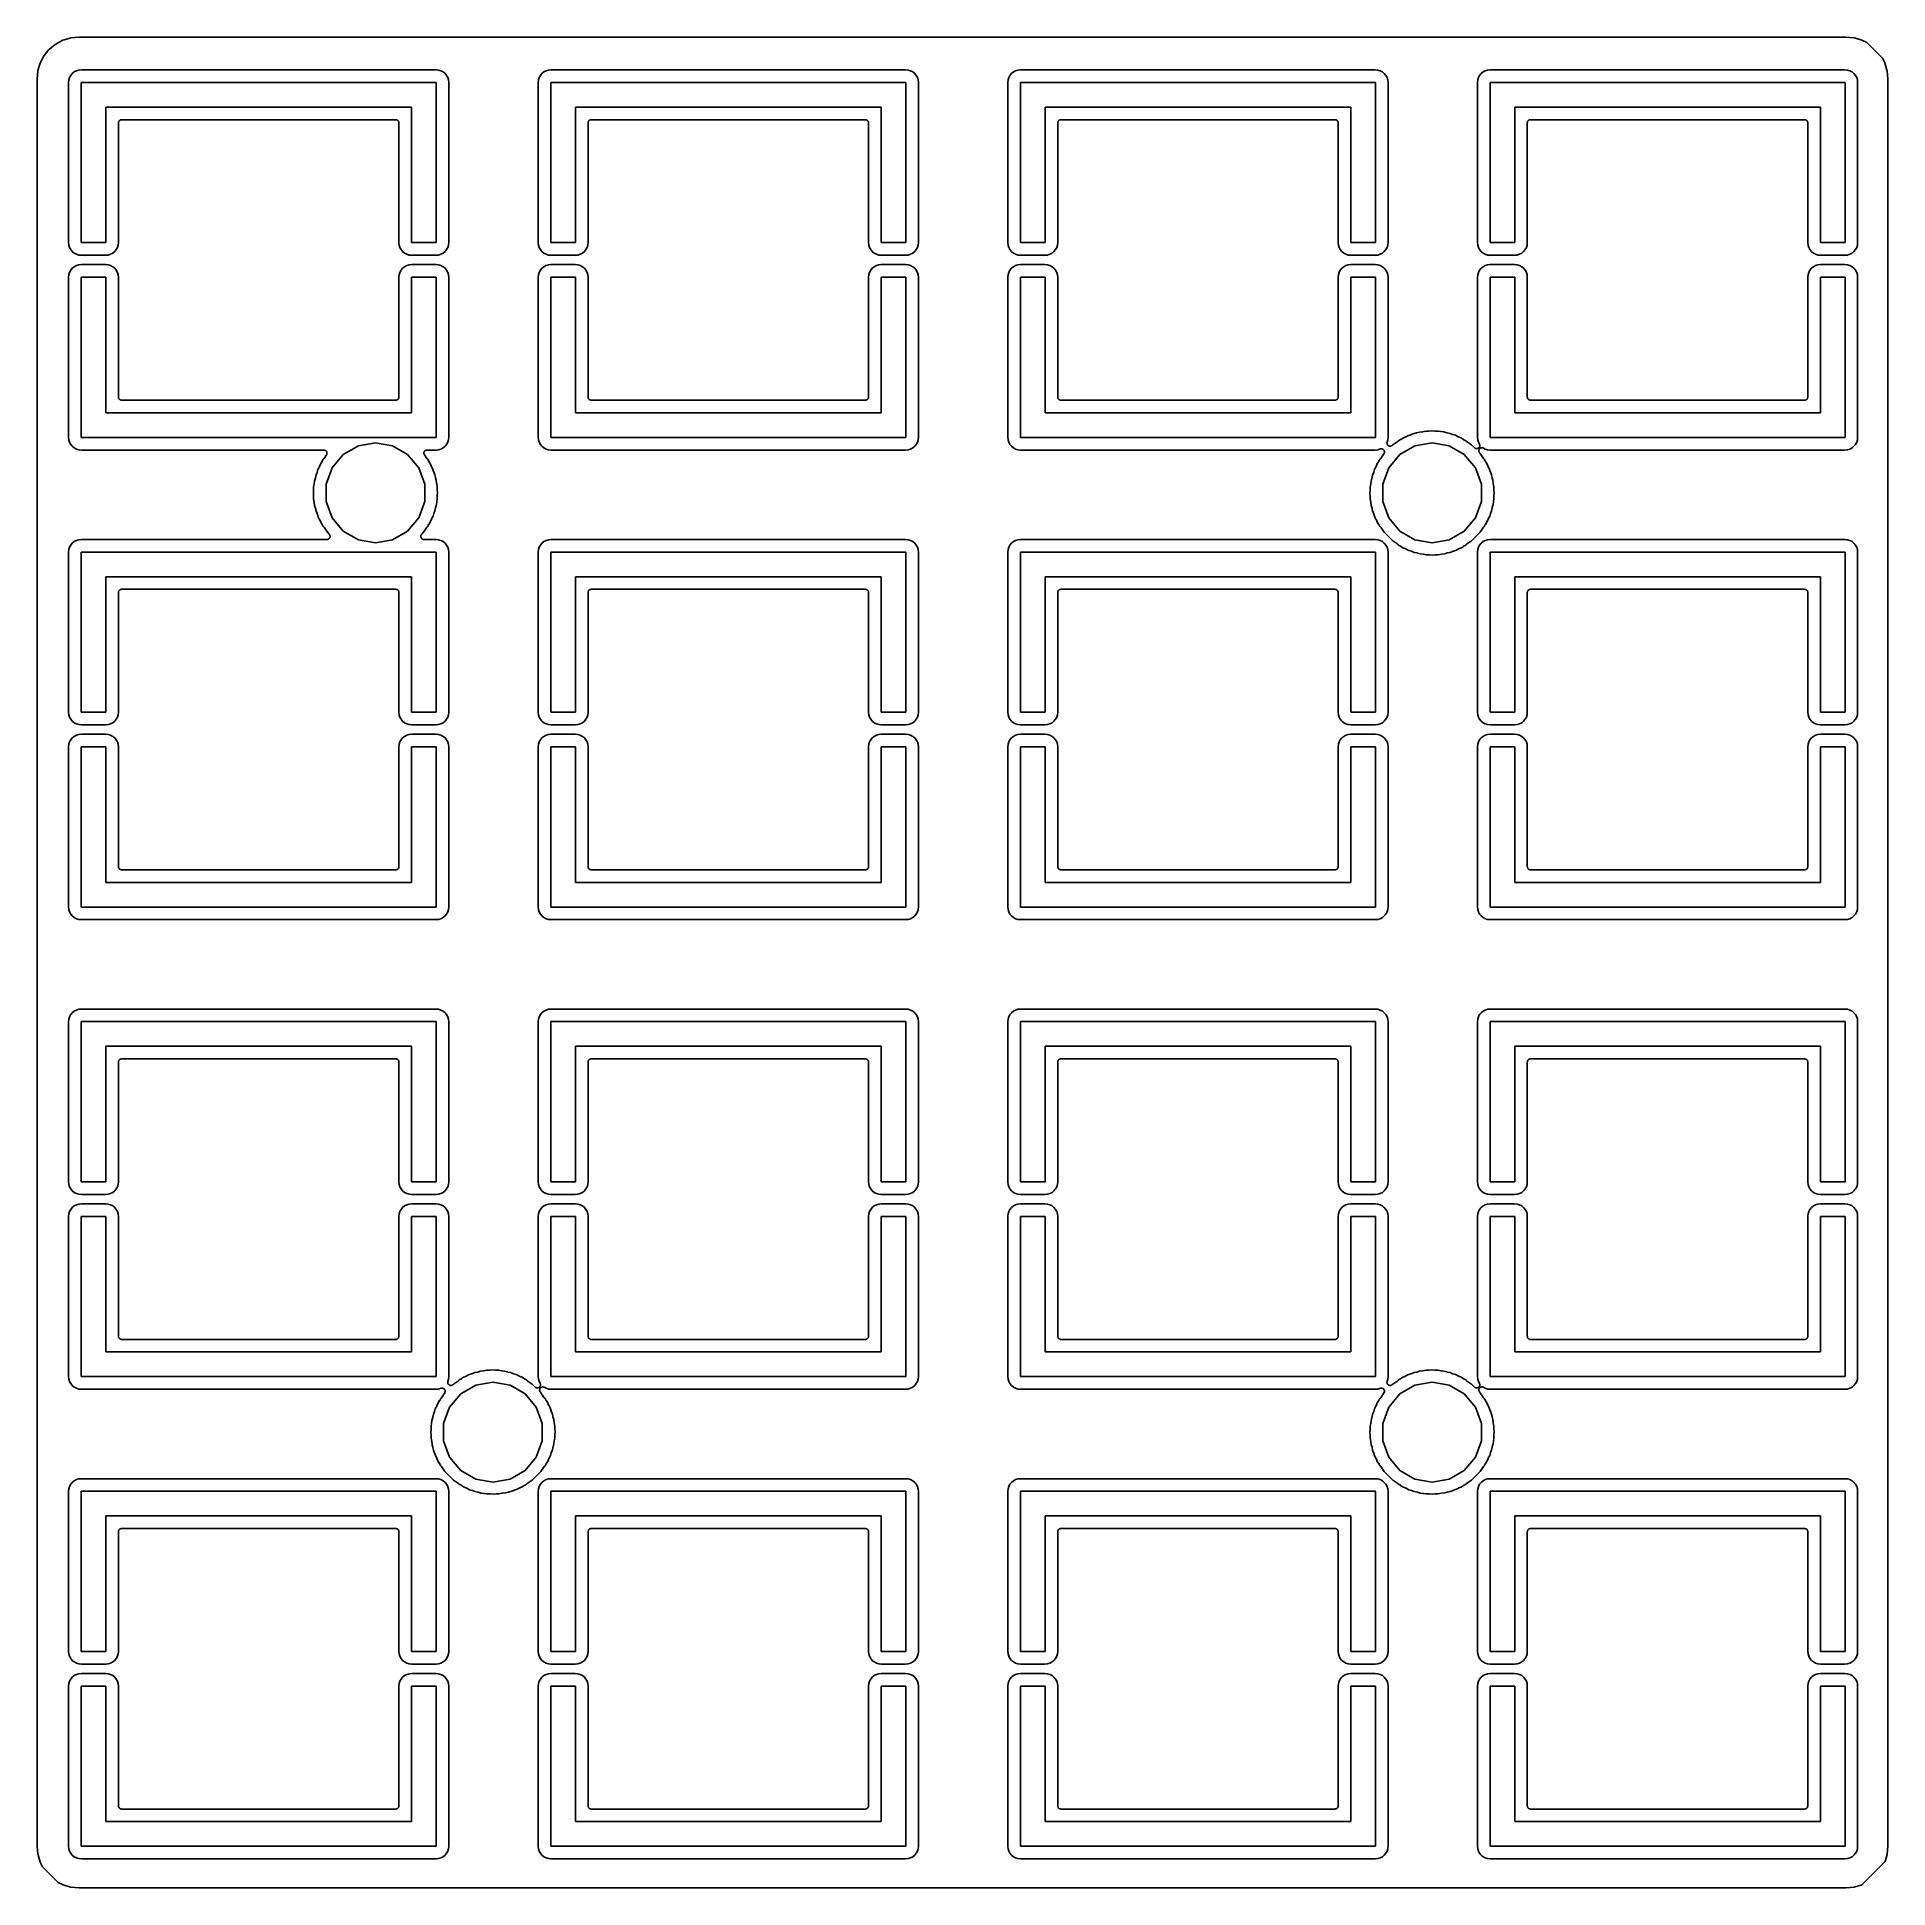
# Model space of a CAD drawing. Extents: x 251.9 to 327, y -172.5 to -97.4.
import ezdxf

# ---------------------------------------------------------------- set-up
doc = ezdxf.new("R2010")
doc.units = 0
doc.header["$MEASUREMENT"] = 0
doc.layers.add('BLACK', color=7, linetype='CONTINUOUS')

msp = doc.modelspace()

# ---------------------------------------------------------------- linework, layer by layer
at = {"layer": 'BLACK', "linetype": 'CONTINUOUS'}
for p, q in [((252.686, -97.734), (252.954, -97.589)), ((252.954, -97.589), (252.966, -97.585)), ((252.966, -97.585), (252.977, -97.579)), ((252.977, -97.579), (253.268, -97.489)), ((253.268, -97.489), (253.281, -97.487)), ((253.281, -97.487), (253.293, -97.484)), ((253.293, -97.484), (253.627, -97.449)), ((253.627, -97.449), (253.634, -97.449)), ((253.634, -97.449), (253.641, -97.448)), ((253.641, -97.448), (325.286, -97.448)), ((325.286, -97.448), (325.293, -97.449)), ((325.293, -97.449), (325.299, -97.449)), ((325.299, -97.449), (325.636, -97.482)), ((325.636, -97.482), (325.648, -97.485)), ((325.648, -97.485), (325.66, -97.486)), ((325.66, -97.486), (325.952, -97.575)), ((325.952, -97.575), (325.963, -97.58)), ((325.963, -97.58), (325.975, -97.584)), ((325.975, -97.584), (326.149, -97.676)), ((252.064, -98.485), (252.207, -98.216)), ((252.207, -98.216), (252.215, -98.206)), ((252.215, -98.206), (252.221, -98.195)), ((252.221, -98.195), (252.413, -97.959)), ((252.413, -97.959), (252.423, -97.951)), ((252.423, -97.951), (252.431, -97.942)), ((252.431, -97.942), (252.666, -97.747)), ((252.666, -97.747), (252.677, -97.741)), ((252.677, -97.741), (252.686, -97.734)), ((326.149, -97.676), (326.163, -97.688)), ((326.163, -97.688), (326.179, -97.699)), ((326.179, -97.699), (326.761, -98.281)), ((326.761, -98.281), (326.771, -98.296)), ((326.771, -98.296), (326.783, -98.31)), ((326.783, -98.31), (326.871, -98.474)), ((251.929, -99.161), (251.962, -98.824)), ((251.962, -98.824), (251.965, -98.812)), ((251.965, -98.812), (251.966, -98.8)), ((251.966, -98.8), (252.055, -98.508)), ((252.055, -98.508), (252.06, -98.497)), ((252.06, -98.497), (252.064, -98.485)), ((253.248, -99.095), (253.219, -99.19)), ((253.296, -99.006), (253.248, -99.095)), ((253.359, -98.929), (253.296, -99.006)), ((253.436, -98.866), (253.359, -98.929)), ((253.525, -98.818), (253.436, -98.866)), ((253.62, -98.789), (253.525, -98.818)), ((253.726, -98.779), (253.62, -98.789)), ((268.114, -98.779), (253.726, -98.779)), ((268.22, -98.789), (268.114, -98.779)), ((268.315, -98.818), (268.22, -98.789)), ((268.404, -98.866), (268.315, -98.818)), ((268.481, -98.929), (268.404, -98.866)), ((268.544, -99.006), (268.481, -98.929)), ((268.592, -99.095), (268.544, -99.006)), ((268.621, -99.19), (268.592, -99.095)), ((272.298, -99.095), (272.269, -99.19)), ((272.346, -99.006), (272.298, -99.095)), ((272.409, -98.929), (272.346, -99.006)), ((272.486, -98.866), (272.409, -98.929)), ((272.575, -98.818), (272.486, -98.866)), ((272.67, -98.789), (272.575, -98.818)), ((272.776, -98.779), (272.67, -98.789)), ((287.164, -98.779), (272.776, -98.779)), ((287.27, -98.789), (287.164, -98.779)), ((287.365, -98.818), (287.27, -98.789)), ((287.454, -98.866), (287.365, -98.818)), ((287.531, -98.929), (287.454, -98.866)), ((287.594, -99.006), (287.531, -98.929)), ((287.642, -99.095), (287.594, -99.006)), ((287.671, -99.19), (287.642, -99.095)), ((291.348, -99.095), (291.319, -99.19)), ((291.396, -99.006), (291.348, -99.095)), ((291.459, -98.929), (291.396, -99.006)), ((291.536, -98.866), (291.459, -98.929)), ((291.625, -98.818), (291.536, -98.866)), ((291.72, -98.789), (291.625, -98.818)), ((291.826, -98.779), (291.72, -98.789)), ((306.214, -98.779), (291.826, -98.779)), ((306.32, -98.789), (306.214, -98.779)), ((306.415, -98.818), (306.32, -98.789)), ((306.504, -98.866), (306.415, -98.818)), ((306.581, -98.929), (306.504, -98.866)), ((306.644, -99.006), (306.581, -98.929)), ((306.692, -99.095), (306.644, -99.006)), ((306.721, -99.19), (306.692, -99.095)), ((310.398, -99.095), (310.369, -99.19)), ((310.446, -99.006), (310.398, -99.095)), ((310.509, -98.929), (310.446, -99.006)), ((310.586, -98.866), (310.509, -98.929)), ((310.675, -98.818), (310.586, -98.866)), ((310.77, -98.789), (310.675, -98.818)), ((310.876, -98.779), (310.77, -98.789)), ((325.264, -98.779), (310.876, -98.779)), ((325.37, -98.789), (325.264, -98.779)), ((325.465, -98.818), (325.37, -98.789)), ((325.554, -98.866), (325.465, -98.818)), ((325.631, -98.929), (325.554, -98.866)), ((325.694, -99.006), (325.631, -98.929)), ((325.742, -99.095), (325.694, -99.006)), ((325.771, -99.19), (325.742, -99.095)), ((326.871, -98.474), (326.875, -98.486)), ((326.875, -98.486), (326.881, -98.497)), ((326.881, -98.497), (326.971, -98.788)), ((326.971, -98.788), (326.973, -98.801)), ((326.973, -98.801), (326.976, -98.813)), ((326.976, -98.813), (327.011, -99.147)), ((251.928, -99.174), (251.929, -99.167)), ((251.928, -170.819), (251.928, -99.174)), ((251.929, -99.167), (251.929, -99.161)), ((253.219, -99.19), (253.209, -99.296)), ((253.209, -99.296), (253.209, -105.784)), ((253.72, -105.79), (253.72, -99.29)), ((253.72, -99.29), (268.12, -99.29)), ((268.12, -99.29), (268.12, -105.79)), ((268.631, -99.296), (268.621, -99.19)), ((268.631, -105.784), (268.631, -99.296)), ((272.269, -99.19), (272.259, -99.296)), ((272.259, -99.296), (272.259, -105.784)), ((272.77, -105.79), (272.77, -99.29)), ((272.77, -99.29), (287.17, -99.29)), ((287.17, -99.29), (287.17, -105.79)), ((287.681, -99.296), (287.671, -99.19)), ((287.681, -105.784), (287.681, -99.296)), ((291.319, -99.19), (291.309, -99.296)), ((291.309, -99.296), (291.309, -105.784)), ((291.82, -105.79), (291.82, -99.29)), ((291.82, -99.29), (306.22, -99.29)), ((306.22, -99.29), (306.22, -105.79)), ((306.731, -99.296), (306.721, -99.19)), ((306.731, -105.784), (306.731, -99.296)), ((310.369, -99.19), (310.359, -99.296)), ((310.359, -99.296), (310.359, -105.784)), ((310.87, -105.79), (310.87, -99.29)), ((310.87, -99.29), (325.27, -99.29)), ((325.27, -99.29), (325.27, -105.79)), ((325.781, -99.296), (325.771, -99.19)), ((325.781, -105.784), (325.781, -99.296)), ((327.011, -99.147), (327.011, -99.154)), ((327.011, -99.154), (327.012, -99.161)), ((327.012, -99.161), (327.012, -170.806)), ((267.12, -100.29), (254.72, -100.29)), ((254.72, -100.29), (254.72, -105.79)), ((267.12, -105.79), (267.12, -100.29)), ((286.17, -100.29), (273.77, -100.29)), ((273.77, -100.29), (273.77, -105.79)), ((286.17, -105.79), (286.17, -100.29)), ((305.22, -100.29), (292.82, -100.29)), ((292.82, -100.29), (292.82, -105.79)), ((305.22, -105.79), (305.22, -100.29)), ((324.27, -100.29), (311.87, -100.29)), ((311.87, -100.29), (311.87, -105.79)), ((324.27, -105.79), (324.27, -100.29)), ((255.231, -100.928), (255.233, -100.917)), ((255.231, -105.784), (255.231, -100.928)), ((255.233, -100.906), (255.237, -100.896)), ((255.233, -100.917), (255.233, -100.906)), ((255.237, -100.896), (255.239, -100.885)), ((255.239, -100.885), (255.244, -100.875)), ((255.244, -100.875), (255.248, -100.865)), ((255.248, -100.865), (255.255, -100.856)), ((255.255, -100.856), (255.261, -100.846)), ((255.261, -100.846), (255.269, -100.839)), ((255.269, -100.839), (255.276, -100.831)), ((255.276, -100.831), (255.286, -100.825)), ((255.286, -100.825), (255.295, -100.818)), ((255.295, -100.818), (255.305, -100.814)), ((255.305, -100.814), (255.315, -100.809)), ((255.315, -100.809), (255.326, -100.807)), ((255.326, -100.807), (255.336, -100.803)), ((255.336, -100.803), (255.347, -100.803)), ((255.347, -100.803), (255.358, -100.801)), ((255.358, -100.801), (266.482, -100.801)), ((266.482, -100.801), (266.493, -100.803)), ((266.493, -100.803), (266.504, -100.803)), ((266.504, -100.803), (266.514, -100.807)), ((266.514, -100.807), (266.525, -100.809)), ((266.525, -100.809), (266.535, -100.814)), ((266.535, -100.814), (266.545, -100.818)), ((266.545, -100.818), (266.554, -100.825)), ((266.554, -100.825), (266.564, -100.831)), ((266.564, -100.831), (266.571, -100.839)), ((266.571, -100.839), (266.579, -100.846)), ((266.579, -100.846), (266.585, -100.856)), ((266.585, -100.856), (266.592, -100.865)), ((266.592, -100.865), (266.596, -100.875)), ((266.596, -100.875), (266.601, -100.885)), ((266.601, -100.885), (266.603, -100.896)), ((266.603, -100.896), (266.607, -100.906)), ((266.607, -100.906), (266.607, -100.917)), ((266.607, -100.917), (266.609, -100.928)), ((266.609, -100.928), (266.609, -105.784)), ((274.281, -100.928), (274.283, -100.917)), ((274.281, -105.784), (274.281, -100.928)), ((274.283, -100.906), (274.287, -100.896)), ((274.283, -100.917), (274.283, -100.906)), ((274.287, -100.896), (274.289, -100.885)), ((274.289, -100.885), (274.294, -100.875)), ((274.294, -100.875), (274.298, -100.865)), ((274.298, -100.865), (274.305, -100.856)), ((274.305, -100.856), (274.311, -100.846)), ((274.311, -100.846), (274.319, -100.839)), ((274.319, -100.839), (274.326, -100.831)), ((274.326, -100.831), (274.336, -100.825)), ((274.336, -100.825), (274.345, -100.818)), ((274.345, -100.818), (274.355, -100.814)), ((274.355, -100.814), (274.365, -100.809)), ((274.365, -100.809), (274.376, -100.807)), ((274.376, -100.807), (274.386, -100.803)), ((274.386, -100.803), (274.397, -100.803)), ((274.397, -100.803), (274.408, -100.801)), ((274.408, -100.801), (285.532, -100.801)), ((285.532, -100.801), (285.543, -100.803)), ((285.543, -100.803), (285.554, -100.803)), ((285.554, -100.803), (285.564, -100.807)), ((285.564, -100.807), (285.575, -100.809)), ((285.575, -100.809), (285.585, -100.814)), ((285.585, -100.814), (285.595, -100.818)), ((285.595, -100.818), (285.604, -100.825)), ((285.604, -100.825), (285.614, -100.831)), ((285.614, -100.831), (285.621, -100.839)), ((285.621, -100.839), (285.629, -100.846)), ((285.629, -100.846), (285.635, -100.856)), ((285.635, -100.856), (285.642, -100.865)), ((285.642, -100.865), (285.646, -100.875)), ((285.646, -100.875), (285.651, -100.885)), ((285.651, -100.885), (285.653, -100.896)), ((285.653, -100.896), (285.657, -100.906)), ((285.657, -100.906), (285.657, -100.917)), ((285.657, -100.917), (285.659, -100.928)), ((285.659, -100.928), (285.659, -105.784)), ((293.331, -100.928), (293.333, -100.917)), ((293.331, -105.784), (293.331, -100.928)), ((293.333, -100.906), (293.337, -100.896)), ((293.333, -100.917), (293.333, -100.906)), ((293.337, -100.896), (293.339, -100.885)), ((293.339, -100.885), (293.344, -100.875)), ((293.344, -100.875), (293.348, -100.865)), ((293.348, -100.865), (293.355, -100.856)), ((293.355, -100.856), (293.361, -100.846)), ((293.361, -100.846), (293.369, -100.839)), ((293.369, -100.839), (293.376, -100.831)), ((293.376, -100.831), (293.386, -100.825)), ((293.386, -100.825), (293.395, -100.818)), ((293.395, -100.818), (293.405, -100.814)), ((293.405, -100.814), (293.415, -100.809)), ((293.415, -100.809), (293.426, -100.807)), ((293.426, -100.807), (293.436, -100.803)), ((293.436, -100.803), (293.447, -100.803)), ((293.447, -100.803), (293.458, -100.801)), ((293.458, -100.801), (304.582, -100.801)), ((304.582, -100.801), (304.593, -100.803)), ((304.593, -100.803), (304.604, -100.803)), ((304.604, -100.803), (304.614, -100.807)), ((304.614, -100.807), (304.625, -100.809)), ((304.625, -100.809), (304.635, -100.814)), ((304.635, -100.814), (304.645, -100.818)), ((304.645, -100.818), (304.654, -100.825)), ((304.654, -100.825), (304.664, -100.831)), ((304.664, -100.831), (304.671, -100.839)), ((304.671, -100.839), (304.679, -100.846)), ((304.679, -100.846), (304.685, -100.856)), ((304.685, -100.856), (304.692, -100.865)), ((304.692, -100.865), (304.696, -100.875)), ((304.696, -100.875), (304.701, -100.885)), ((304.701, -100.885), (304.703, -100.896)), ((304.703, -100.896), (304.707, -100.906)), ((304.707, -100.906), (304.707, -100.917)), ((304.707, -100.917), (304.709, -100.928)), ((304.709, -100.928), (304.709, -105.784)), ((312.381, -100.928), (312.383, -100.917)), ((312.381, -105.784), (312.381, -100.928)), ((312.383, -100.906), (312.387, -100.896)), ((312.383, -100.917), (312.383, -100.906)), ((312.387, -100.896), (312.389, -100.885)), ((312.389, -100.885), (312.394, -100.875)), ((312.394, -100.875), (312.398, -100.865)), ((312.398, -100.865), (312.405, -100.856)), ((312.405, -100.856), (312.411, -100.846)), ((312.411, -100.846), (312.419, -100.839)), ((312.419, -100.839), (312.426, -100.831)), ((312.426, -100.831), (312.436, -100.825)), ((312.436, -100.825), (312.445, -100.818)), ((312.445, -100.818), (312.455, -100.814)), ((312.455, -100.814), (312.465, -100.809)), ((312.465, -100.809), (312.476, -100.807)), ((312.476, -100.807), (312.486, -100.803)), ((312.486, -100.803), (312.497, -100.803)), ((312.497, -100.803), (312.508, -100.801)), ((312.508, -100.801), (323.632, -100.801)), ((323.632, -100.801), (323.643, -100.803)), ((323.643, -100.803), (323.654, -100.803)), ((323.654, -100.803), (323.664, -100.807)), ((323.664, -100.807), (323.675, -100.809)), ((323.675, -100.809), (323.685, -100.814)), ((323.685, -100.814), (323.695, -100.818)), ((323.695, -100.818), (323.704, -100.825)), ((323.704, -100.825), (323.714, -100.831)), ((323.714, -100.831), (323.721, -100.839)), ((323.721, -100.839), (323.729, -100.846)), ((323.729, -100.846), (323.735, -100.856)), ((323.735, -100.856), (323.742, -100.865)), ((323.742, -100.865), (323.746, -100.875)), ((323.746, -100.875), (323.751, -100.885)), ((323.751, -100.885), (323.753, -100.896)), ((323.753, -100.896), (323.757, -100.906)), ((323.757, -100.906), (323.757, -100.917)), ((323.757, -100.917), (323.759, -100.928)), ((323.759, -100.928), (323.759, -105.784)), ((253.209, -105.784), (253.219, -105.89)), ((254.72, -105.79), (253.72, -105.79)), ((255.221, -105.89), (255.231, -105.784)), ((266.609, -105.784), (266.619, -105.89)), ((268.12, -105.79), (267.12, -105.79)), ((268.621, -105.89), (268.631, -105.784)), ((272.259, -105.784), (272.269, -105.89)), ((273.77, -105.79), (272.77, -105.79)), ((274.271, -105.89), (274.281, -105.784)), ((285.659, -105.784), (285.669, -105.89)), ((287.17, -105.79), (286.17, -105.79)), ((287.671, -105.89), (287.681, -105.784)), ((291.309, -105.784), (291.319, -105.89)), ((292.82, -105.79), (291.82, -105.79)), ((293.321, -105.89), (293.331, -105.784)), ((304.709, -105.784), (304.719, -105.89)), ((306.22, -105.79), (305.22, -105.79)), ((306.721, -105.89), (306.731, -105.784)), ((310.359, -105.784), (310.369, -105.89)), ((311.87, -105.79), (310.87, -105.79)), ((312.371, -105.89), (312.381, -105.784)), ((323.759, -105.784), (323.769, -105.89)), ((325.27, -105.79), (324.27, -105.79)), ((325.771, -105.89), (325.781, -105.784)), ((253.219, -105.89), (253.248, -105.985)), ((253.248, -105.985), (253.296, -106.074)), ((253.296, -106.074), (253.359, -106.151)), ((253.359, -106.151), (253.436, -106.214)), ((253.436, -106.214), (253.525, -106.262)), ((253.525, -106.262), (253.62, -106.291)), ((253.62, -106.291), (253.726, -106.301)), ((253.726, -106.301), (254.714, -106.301)), ((254.714, -106.301), (254.82, -106.291)), ((254.82, -106.291), (254.915, -106.262)), ((254.915, -106.262), (255.004, -106.214)), ((255.004, -106.214), (255.081, -106.151)), ((255.081, -106.151), (255.144, -106.074)), ((255.144, -106.074), (255.192, -105.985)), ((255.192, -105.985), (255.221, -105.89)), ((266.619, -105.89), (266.648, -105.985)), ((266.648, -105.985), (266.696, -106.074)), ((266.696, -106.074), (266.759, -106.151)), ((266.759, -106.151), (266.836, -106.214)), ((266.836, -106.214), (266.925, -106.262)), ((266.925, -106.262), (267.02, -106.291)), ((267.02, -106.291), (267.126, -106.301)), ((267.126, -106.301), (268.114, -106.301)), ((268.114, -106.301), (268.22, -106.291)), ((268.22, -106.291), (268.315, -106.262)), ((268.315, -106.262), (268.404, -106.214)), ((268.404, -106.214), (268.481, -106.151)), ((268.481, -106.151), (268.544, -106.074)), ((268.544, -106.074), (268.592, -105.985)), ((268.592, -105.985), (268.621, -105.89)), ((272.269, -105.89), (272.298, -105.985)), ((272.298, -105.985), (272.346, -106.074)), ((272.346, -106.074), (272.409, -106.151)), ((272.409, -106.151), (272.486, -106.214)), ((272.486, -106.214), (272.575, -106.262)), ((272.575, -106.262), (272.67, -106.291)), ((272.67, -106.291), (272.776, -106.301)), ((272.776, -106.301), (273.764, -106.301)), ((273.764, -106.301), (273.87, -106.291)), ((273.87, -106.291), (273.965, -106.262)), ((273.965, -106.262), (274.054, -106.214)), ((274.054, -106.214), (274.131, -106.151)), ((274.131, -106.151), (274.194, -106.074)), ((274.194, -106.074), (274.242, -105.985)), ((274.242, -105.985), (274.271, -105.89)), ((285.669, -105.89), (285.698, -105.985)), ((285.698, -105.985), (285.746, -106.074)), ((285.746, -106.074), (285.809, -106.151)), ((285.809, -106.151), (285.886, -106.214)), ((285.886, -106.214), (285.975, -106.262)), ((285.975, -106.262), (286.07, -106.291)), ((286.07, -106.291), (286.176, -106.301)), ((286.176, -106.301), (287.164, -106.301)), ((287.164, -106.301), (287.27, -106.291)), ((287.27, -106.291), (287.365, -106.262)), ((287.365, -106.262), (287.454, -106.214)), ((287.454, -106.214), (287.531, -106.151)), ((287.531, -106.151), (287.594, -106.074)), ((287.594, -106.074), (287.642, -105.985)), ((287.642, -105.985), (287.671, -105.89)), ((291.319, -105.89), (291.348, -105.985)), ((291.348, -105.985), (291.396, -106.074)), ((291.396, -106.074), (291.459, -106.151)), ((291.459, -106.151), (291.536, -106.214)), ((291.536, -106.214), (291.625, -106.262)), ((291.625, -106.262), (291.72, -106.291)), ((291.72, -106.291), (291.826, -106.301)), ((291.826, -106.301), (292.814, -106.301)), ((292.814, -106.301), (292.92, -106.291)), ((292.92, -106.291), (293.015, -106.262)), ((293.015, -106.262), (293.104, -106.214)), ((293.104, -106.214), (293.181, -106.151)), ((293.181, -106.151), (293.244, -106.074)), ((293.244, -106.074), (293.292, -105.985)), ((293.292, -105.985), (293.321, -105.89)), ((304.719, -105.89), (304.748, -105.985)), ((304.748, -105.985), (304.796, -106.074)), ((304.796, -106.074), (304.859, -106.151)), ((304.859, -106.151), (304.936, -106.214)), ((304.936, -106.214), (305.025, -106.262)), ((305.025, -106.262), (305.12, -106.291)), ((305.12, -106.291), (305.226, -106.301)), ((305.226, -106.301), (306.214, -106.301)), ((306.214, -106.301), (306.32, -106.291)), ((306.32, -106.291), (306.415, -106.262)), ((306.415, -106.262), (306.504, -106.214)), ((306.504, -106.214), (306.581, -106.151)), ((306.581, -106.151), (306.644, -106.074)), ((306.644, -106.074), (306.692, -105.985)), ((306.692, -105.985), (306.721, -105.89)), ((310.369, -105.89), (310.398, -105.985)), ((310.398, -105.985), (310.446, -106.074)), ((310.446, -106.074), (310.509, -106.151)), ((310.509, -106.151), (310.586, -106.214)), ((310.586, -106.214), (310.675, -106.262)), ((310.675, -106.262), (310.77, -106.291)), ((310.77, -106.291), (310.876, -106.301)), ((310.876, -106.301), (311.864, -106.301)), ((311.864, -106.301), (311.97, -106.291)), ((311.97, -106.291), (312.065, -106.262)), ((312.065, -106.262), (312.154, -106.214)), ((312.154, -106.214), (312.231, -106.151)), ((312.231, -106.151), (312.294, -106.074)), ((312.294, -106.074), (312.342, -105.985)), ((312.342, -105.985), (312.371, -105.89)), ((323.769, -105.89), (323.798, -105.985)), ((323.798, -105.985), (323.846, -106.074)), ((323.846, -106.074), (323.909, -106.151)), ((323.909, -106.151), (323.986, -106.214)), ((323.986, -106.214), (324.075, -106.262)), ((324.075, -106.262), (324.17, -106.291)), ((324.17, -106.291), (324.276, -106.301)), ((324.276, -106.301), (325.264, -106.301)), ((325.264, -106.301), (325.37, -106.291)), ((325.37, -106.291), (325.465, -106.262)), ((325.465, -106.262), (325.554, -106.214)), ((325.554, -106.214), (325.631, -106.151)), ((325.631, -106.151), (325.694, -106.074)), ((325.694, -106.074), (325.742, -105.985)), ((325.742, -105.985), (325.771, -105.89)), ((253.219, -107.09), (253.209, -107.196)), ((253.209, -107.196), (253.209, -113.684)), ((253.248, -106.995), (253.219, -107.09)), ((253.296, -106.906), (253.248, -106.995)), ((253.359, -106.829), (253.296, -106.906)), ((253.436, -106.766), (253.359, -106.829)), ((253.525, -106.718), (253.436, -106.766)), ((253.62, -106.689), (253.525, -106.718)), ((253.726, -106.679), (253.62, -106.689)), ((253.72, -107.19), (254.72, -107.19)), ((253.72, -113.69), (253.72, -107.19)), ((254.714, -106.679), (253.726, -106.679)), ((254.82, -106.689), (254.714, -106.679)), ((254.72, -107.19), (254.72, -112.69)), ((254.915, -106.718), (254.82, -106.689)), ((255.004, -106.766), (254.915, -106.718)), ((255.081, -106.829), (255.004, -106.766)), ((255.144, -106.906), (255.081, -106.829)), ((255.192, -106.995), (255.144, -106.906)), ((255.221, -107.09), (255.192, -106.995)), ((255.231, -107.196), (255.221, -107.09)), ((255.231, -112.052), (255.231, -107.196)), ((266.619, -107.09), (266.609, -107.196)), ((266.609, -107.196), (266.609, -112.052)), ((266.648, -106.995), (266.619, -107.09)), ((266.696, -106.906), (266.648, -106.995)), ((266.759, -106.829), (266.696, -106.906)), ((266.836, -106.766), (266.759, -106.829)), ((266.925, -106.718), (266.836, -106.766)), ((267.02, -106.689), (266.925, -106.718)), ((267.126, -106.679), (267.02, -106.689)), ((267.12, -112.69), (267.12, -107.19)), ((267.12, -107.19), (268.12, -107.19)), ((268.114, -106.679), (267.126, -106.679)), ((268.22, -106.689), (268.114, -106.679)), ((268.12, -107.19), (268.12, -113.69)), ((268.315, -106.718), (268.22, -106.689)), ((268.404, -106.766), (268.315, -106.718)), ((268.481, -106.829), (268.404, -106.766)), ((268.544, -106.906), (268.481, -106.829)), ((268.592, -106.995), (268.544, -106.906)), ((268.621, -107.09), (268.592, -106.995)), ((268.631, -107.196), (268.621, -107.09)), ((268.631, -113.684), (268.631, -107.196)), ((272.269, -107.09), (272.259, -107.196)), ((272.259, -107.196), (272.259, -113.684)), ((272.298, -106.995), (272.269, -107.09)), ((272.346, -106.906), (272.298, -106.995)), ((272.409, -106.829), (272.346, -106.906)), ((272.486, -106.766), (272.409, -106.829)), ((272.575, -106.718), (272.486, -106.766)), ((272.67, -106.689), (272.575, -106.718)), ((272.776, -106.679), (272.67, -106.689)), ((272.77, -107.19), (273.77, -107.19)), ((272.77, -113.69), (272.77, -107.19)), ((273.764, -106.679), (272.776, -106.679)), ((273.87, -106.689), (273.764, -106.679)), ((273.77, -107.19), (273.77, -112.69)), ((273.965, -106.718), (273.87, -106.689)), ((274.054, -106.766), (273.965, -106.718)), ((274.131, -106.829), (274.054, -106.766)), ((274.194, -106.906), (274.131, -106.829)), ((274.242, -106.995), (274.194, -106.906)), ((274.271, -107.09), (274.242, -106.995)), ((274.281, -107.196), (274.271, -107.09)), ((274.281, -112.052), (274.281, -107.196)), ((285.669, -107.09), (285.659, -107.196)), ((285.659, -107.196), (285.659, -112.052)), ((285.698, -106.995), (285.669, -107.09)), ((285.746, -106.906), (285.698, -106.995)), ((285.809, -106.829), (285.746, -106.906)), ((285.886, -106.766), (285.809, -106.829)), ((285.975, -106.718), (285.886, -106.766)), ((286.07, -106.689), (285.975, -106.718)), ((286.176, -106.679), (286.07, -106.689)), ((286.17, -112.69), (286.17, -107.19)), ((286.17, -107.19), (287.17, -107.19)), ((287.164, -106.679), (286.176, -106.679)), ((287.27, -106.689), (287.164, -106.679)), ((287.17, -107.19), (287.17, -113.69)), ((287.365, -106.718), (287.27, -106.689)), ((287.454, -106.766), (287.365, -106.718)), ((287.531, -106.829), (287.454, -106.766)), ((287.594, -106.906), (287.531, -106.829)), ((287.642, -106.995), (287.594, -106.906)), ((287.671, -107.09), (287.642, -106.995)), ((287.681, -107.196), (287.671, -107.09)), ((287.681, -113.684), (287.681, -107.196)), ((291.319, -107.09), (291.309, -107.196)), ((291.309, -107.196), (291.309, -113.684)), ((291.348, -106.995), (291.319, -107.09)), ((291.396, -106.906), (291.348, -106.995)), ((291.459, -106.829), (291.396, -106.906)), ((291.536, -106.766), (291.459, -106.829)), ((291.625, -106.718), (291.536, -106.766)), ((291.72, -106.689), (291.625, -106.718)), ((291.826, -106.679), (291.72, -106.689)), ((291.82, -107.19), (292.82, -107.19)), ((291.82, -113.69), (291.82, -107.19)), ((292.814, -106.679), (291.826, -106.679)), ((292.92, -106.689), (292.814, -106.679)), ((292.82, -107.19), (292.82, -112.69)), ((293.015, -106.718), (292.92, -106.689)), ((293.104, -106.766), (293.015, -106.718)), ((293.181, -106.829), (293.104, -106.766)), ((293.244, -106.906), (293.181, -106.829)), ((293.292, -106.995), (293.244, -106.906)), ((293.321, -107.09), (293.292, -106.995)), ((293.331, -107.196), (293.321, -107.09)), ((293.331, -112.052), (293.331, -107.196)), ((304.719, -107.09), (304.709, -107.196)), ((304.709, -107.196), (304.709, -112.052)), ((304.748, -106.995), (304.719, -107.09)), ((304.796, -106.906), (304.748, -106.995)), ((304.859, -106.829), (304.796, -106.906)), ((304.936, -106.766), (304.859, -106.829)), ((305.025, -106.718), (304.936, -106.766)), ((305.12, -106.689), (305.025, -106.718)), ((305.226, -106.679), (305.12, -106.689)), ((305.22, -112.69), (305.22, -107.19)), ((305.22, -107.19), (306.22, -107.19)), ((306.214, -106.679), (305.226, -106.679)), ((306.32, -106.689), (306.214, -106.679)), ((306.22, -107.19), (306.22, -113.69)), ((306.415, -106.718), (306.32, -106.689)), ((306.504, -106.766), (306.415, -106.718)), ((306.581, -106.829), (306.504, -106.766)), ((306.644, -106.906), (306.581, -106.829)), ((306.692, -106.995), (306.644, -106.906)), ((306.721, -107.09), (306.692, -106.995)), ((306.731, -107.196), (306.721, -107.09)), ((306.731, -113.684), (306.731, -107.196)), ((310.369, -107.09), (310.359, -107.196)), ((310.359, -107.196), (310.359, -113.684)), ((310.398, -106.995), (310.369, -107.09)), ((310.446, -106.906), (310.398, -106.995)), ((310.509, -106.829), (310.446, -106.906)), ((310.586, -106.766), (310.509, -106.829)), ((310.675, -106.718), (310.586, -106.766)), ((310.77, -106.689), (310.675, -106.718)), ((310.876, -106.679), (310.77, -106.689)), ((310.87, -107.19), (311.87, -107.19)), ((310.87, -113.69), (310.87, -107.19)), ((311.864, -106.679), (310.876, -106.679)), ((311.97, -106.689), (311.864, -106.679)), ((311.87, -107.19), (311.87, -112.69)), ((312.065, -106.718), (311.97, -106.689)), ((312.154, -106.766), (312.065, -106.718)), ((312.231, -106.829), (312.154, -106.766)), ((312.294, -106.906), (312.231, -106.829)), ((312.342, -106.995), (312.294, -106.906)), ((312.371, -107.09), (312.342, -106.995)), ((312.381, -107.196), (312.371, -107.09)), ((312.381, -112.052), (312.381, -107.196)), ((323.769, -107.09), (323.759, -107.196)), ((323.759, -107.196), (323.759, -112.052)), ((323.798, -106.995), (323.769, -107.09)), ((323.846, -106.906), (323.798, -106.995)), ((323.909, -106.829), (323.846, -106.906)), ((323.986, -106.766), (323.909, -106.829)), ((324.075, -106.718), (323.986, -106.766)), ((324.17, -106.689), (324.075, -106.718)), ((324.276, -106.679), (324.17, -106.689)), ((324.27, -112.69), (324.27, -107.19)), ((324.27, -107.19), (325.27, -107.19)), ((325.264, -106.679), (324.276, -106.679)), ((325.37, -106.689), (325.264, -106.679)), ((325.27, -107.19), (325.27, -113.69)), ((325.465, -106.718), (325.37, -106.689)), ((325.554, -106.766), (325.465, -106.718)), ((325.631, -106.829), (325.554, -106.766)), ((325.694, -106.906), (325.631, -106.829)), ((325.742, -106.995), (325.694, -106.906)), ((325.771, -107.09), (325.742, -106.995)), ((325.781, -107.196), (325.771, -107.09)), ((325.781, -113.684), (325.781, -107.196)), ((255.233, -112.063), (255.231, -112.052)), ((255.233, -112.074), (255.233, -112.063)), ((255.237, -112.084), (255.233, -112.074)), ((255.239, -112.095), (255.237, -112.084)), ((255.244, -112.105), (255.239, -112.095)), ((255.248, -112.115), (255.244, -112.105)), ((255.255, -112.124), (255.248, -112.115)), ((255.261, -112.134), (255.255, -112.124)), ((255.269, -112.141), (255.261, -112.134)), ((255.276, -112.149), (255.269, -112.141)), ((255.286, -112.155), (255.276, -112.149)), ((255.295, -112.162), (255.286, -112.155)), ((255.305, -112.166), (255.295, -112.162)), ((255.315, -112.171), (255.305, -112.166)), ((255.326, -112.173), (255.315, -112.171)), ((255.336, -112.177), (255.326, -112.173)), ((255.347, -112.177), (255.336, -112.177)), ((255.358, -112.179), (255.347, -112.177)), ((266.482, -112.179), (255.358, -112.179)), ((266.493, -112.177), (266.482, -112.179)), ((266.504, -112.177), (266.493, -112.177)), ((266.514, -112.173), (266.504, -112.177)), ((266.525, -112.171), (266.514, -112.173)), ((266.535, -112.166), (266.525, -112.171)), ((266.545, -112.162), (266.535, -112.166)), ((266.554, -112.155), (266.545, -112.162)), ((266.564, -112.149), (266.554, -112.155)), ((266.571, -112.141), (266.564, -112.149)), ((266.579, -112.134), (266.571, -112.141)), ((266.585, -112.124), (266.579, -112.134)), ((266.592, -112.115), (266.585, -112.124)), ((266.596, -112.105), (266.592, -112.115)), ((266.601, -112.095), (266.596, -112.105)), ((266.603, -112.084), (266.601, -112.095)), ((266.607, -112.074), (266.603, -112.084)), ((266.609, -112.052), (266.607, -112.063)), ((266.607, -112.063), (266.607, -112.074)), ((274.283, -112.063), (274.281, -112.052)), ((274.283, -112.074), (274.283, -112.063)), ((274.287, -112.084), (274.283, -112.074)), ((274.289, -112.095), (274.287, -112.084)), ((274.294, -112.105), (274.289, -112.095)), ((274.298, -112.115), (274.294, -112.105)), ((274.305, -112.124), (274.298, -112.115)), ((274.311, -112.134), (274.305, -112.124)), ((274.319, -112.141), (274.311, -112.134)), ((274.326, -112.149), (274.319, -112.141)), ((274.336, -112.155), (274.326, -112.149)), ((274.345, -112.162), (274.336, -112.155)), ((274.355, -112.166), (274.345, -112.162)), ((274.365, -112.171), (274.355, -112.166)), ((274.376, -112.173), (274.365, -112.171)), ((274.386, -112.177), (274.376, -112.173)), ((274.397, -112.177), (274.386, -112.177)), ((274.408, -112.179), (274.397, -112.177)), ((285.532, -112.179), (274.408, -112.179)), ((285.543, -112.177), (285.532, -112.179)), ((285.554, -112.177), (285.543, -112.177)), ((285.564, -112.173), (285.554, -112.177)), ((285.575, -112.171), (285.564, -112.173)), ((285.585, -112.166), (285.575, -112.171)), ((285.595, -112.162), (285.585, -112.166)), ((285.604, -112.155), (285.595, -112.162)), ((285.614, -112.149), (285.604, -112.155)), ((285.621, -112.141), (285.614, -112.149)), ((285.629, -112.134), (285.621, -112.141)), ((285.635, -112.124), (285.629, -112.134)), ((285.642, -112.115), (285.635, -112.124)), ((285.646, -112.105), (285.642, -112.115)), ((285.651, -112.095), (285.646, -112.105)), ((285.653, -112.084), (285.651, -112.095)), ((285.657, -112.074), (285.653, -112.084)), ((285.659, -112.052), (285.657, -112.063)), ((285.657, -112.063), (285.657, -112.074)), ((293.333, -112.063), (293.331, -112.052)), ((293.333, -112.074), (293.333, -112.063)), ((293.337, -112.084), (293.333, -112.074)), ((293.339, -112.095), (293.337, -112.084)), ((293.344, -112.105), (293.339, -112.095)), ((293.348, -112.115), (293.344, -112.105)), ((293.355, -112.124), (293.348, -112.115)), ((293.361, -112.134), (293.355, -112.124)), ((293.369, -112.141), (293.361, -112.134)), ((293.376, -112.149), (293.369, -112.141)), ((293.386, -112.155), (293.376, -112.149)), ((293.395, -112.162), (293.386, -112.155)), ((293.405, -112.166), (293.395, -112.162)), ((293.415, -112.171), (293.405, -112.166)), ((293.426, -112.173), (293.415, -112.171)), ((293.436, -112.177), (293.426, -112.173)), ((293.447, -112.177), (293.436, -112.177)), ((293.458, -112.179), (293.447, -112.177)), ((304.582, -112.179), (293.458, -112.179)), ((304.593, -112.177), (304.582, -112.179)), ((304.604, -112.177), (304.593, -112.177)), ((304.614, -112.173), (304.604, -112.177)), ((304.625, -112.171), (304.614, -112.173)), ((304.635, -112.166), (304.625, -112.171)), ((304.645, -112.162), (304.635, -112.166)), ((304.654, -112.155), (304.645, -112.162)), ((304.664, -112.149), (304.654, -112.155)), ((304.671, -112.141), (304.664, -112.149)), ((304.679, -112.134), (304.671, -112.141)), ((304.685, -112.124), (304.679, -112.134)), ((304.692, -112.115), (304.685, -112.124)), ((304.696, -112.105), (304.692, -112.115)), ((304.701, -112.095), (304.696, -112.105)), ((304.703, -112.084), (304.701, -112.095)), ((304.707, -112.074), (304.703, -112.084)), ((304.709, -112.052), (304.707, -112.063)), ((304.707, -112.063), (304.707, -112.074)), ((312.383, -112.063), (312.381, -112.052)), ((312.383, -112.074), (312.383, -112.063)), ((312.387, -112.084), (312.383, -112.074)), ((312.389, -112.095), (312.387, -112.084)), ((312.394, -112.105), (312.389, -112.095)), ((312.398, -112.115), (312.394, -112.105)), ((312.405, -112.124), (312.398, -112.115)), ((312.411, -112.134), (312.405, -112.124)), ((312.419, -112.141), (312.411, -112.134)), ((312.426, -112.149), (312.419, -112.141)), ((312.436, -112.155), (312.426, -112.149)), ((312.445, -112.162), (312.436, -112.155)), ((312.455, -112.166), (312.445, -112.162)), ((312.465, -112.171), (312.455, -112.166)), ((312.476, -112.173), (312.465, -112.171)), ((312.486, -112.177), (312.476, -112.173)), ((312.497, -112.177), (312.486, -112.177)), ((312.508, -112.179), (312.497, -112.177)), ((323.632, -112.179), (312.508, -112.179)), ((323.643, -112.177), (323.632, -112.179)), ((323.654, -112.177), (323.643, -112.177)), ((323.664, -112.173), (323.654, -112.177)), ((323.675, -112.171), (323.664, -112.173)), ((323.685, -112.166), (323.675, -112.171)), ((323.695, -112.162), (323.685, -112.166)), ((323.704, -112.155), (323.695, -112.162)), ((323.714, -112.149), (323.704, -112.155)), ((323.721, -112.141), (323.714, -112.149)), ((323.729, -112.134), (323.721, -112.141)), ((323.735, -112.124), (323.729, -112.134)), ((323.742, -112.115), (323.735, -112.124)), ((323.746, -112.105), (323.742, -112.115)), ((323.751, -112.095), (323.746, -112.105)), ((323.753, -112.084), (323.751, -112.095)), ((323.757, -112.074), (323.753, -112.084)), ((323.759, -112.052), (323.757, -112.063)), ((323.757, -112.063), (323.757, -112.074)), ((254.72, -112.69), (267.12, -112.69)), ((273.77, -112.69), (286.17, -112.69)), ((292.82, -112.69), (305.22, -112.69)), ((311.87, -112.69), (324.27, -112.69)), ((253.209, -113.684), (253.219, -113.79)), ((253.219, -113.79), (253.248, -113.885)), ((253.248, -113.885), (253.296, -113.974)), ((253.296, -113.974), (253.359, -114.051)), ((253.359, -114.051), (253.436, -114.114)), ((253.436, -114.114), (253.525, -114.162)), ((268.12, -113.69), (253.72, -113.69)), ((264.352, -114.384), (264.963, -114.032)), ((264.963, -114.032), (265.657, -113.909)), ((265.657, -113.909), (266.352, -114.032)), ((266.352, -114.032), (266.963, -114.384)), ((268.315, -114.162), (268.404, -114.114)), ((268.404, -114.114), (268.481, -114.051)), ((268.481, -114.051), (268.544, -113.974)), ((268.544, -113.974), (268.592, -113.885)), ((268.592, -113.885), (268.621, -113.79)), ((268.621, -113.79), (268.631, -113.684)), ((272.259, -113.684), (272.269, -113.79)), ((272.269, -113.79), (272.298, -113.885)), ((272.298, -113.885), (272.346, -113.974)), ((272.346, -113.974), (272.409, -114.051)), ((272.409, -114.051), (272.486, -114.114)), ((272.486, -114.114), (272.575, -114.162)), ((287.17, -113.69), (272.77, -113.69)), ((287.365, -114.162), (287.454, -114.114)), ((287.454, -114.114), (287.531, -114.051)), ((287.531, -114.051), (287.594, -113.974)), ((287.594, -113.974), (287.642, -113.885)), ((287.642, -113.885), (287.671, -113.79)), ((287.671, -113.79), (287.681, -113.684)), ((291.309, -113.684), (291.319, -113.79)), ((291.319, -113.79), (291.348, -113.885)), ((291.348, -113.885), (291.396, -113.974)), ((291.396, -113.974), (291.459, -114.051)), ((291.459, -114.051), (291.536, -114.114)), ((291.536, -114.114), (291.625, -114.162)), ((306.22, -113.69), (291.82, -113.69)), ((306.687, -113.909), (306.691, -113.896)), ((306.688, -113.918), (306.687, -113.909)), ((306.687, -113.927), (306.688, -113.918)), ((306.69, -113.939), (306.687, -113.927)), ((306.691, -113.953), (306.69, -113.939)), ((306.691, -113.896), (306.692, -113.883)), ((306.695, -113.961), (306.691, -113.953)), ((306.692, -113.883), (306.721, -113.79)), ((306.697, -113.97), (306.695, -113.961)), ((306.704, -113.981), (306.697, -113.97)), ((306.71, -113.992), (306.704, -113.981)), ((306.716, -113.999), (306.71, -113.992)), ((306.721, -114.006), (306.716, -113.999)), ((306.721, -113.79), (306.731, -113.684)), ((306.732, -114.014), (306.721, -114.006)), ((306.741, -114.024), (306.732, -114.014)), ((306.749, -114.027), (306.741, -114.024)), ((306.757, -114.033), (306.749, -114.027)), ((306.769, -114.037), (306.757, -114.033)), ((306.781, -114.042), (306.769, -114.037)), ((306.79, -114.043), (306.781, -114.042)), ((306.799, -114.046), (306.79, -114.043)), ((306.812, -114.045), (306.799, -114.046)), ((306.825, -114.046), (306.812, -114.045)), ((306.834, -114.044), (306.825, -114.046)), ((306.843, -114.043), (306.834, -114.044)), ((306.855, -114.038), (306.843, -114.043)), ((306.868, -114.035), (306.855, -114.038)), ((306.875, -114.03), (306.868, -114.035)), ((306.883, -114.026), (306.875, -114.03)), ((306.893, -114.017), (306.883, -114.026)), ((306.904, -114.009), (306.893, -114.017)), ((306.921, -113.992), (306.904, -114.009)), ((307.124, -113.856), (306.921, -113.992)), ((307.129, -113.852), (307.124, -113.856)), ((307.134, -113.849), (307.129, -113.852)), ((307.144, -113.837), (307.134, -113.849)), ((307.156, -113.826), (307.144, -113.837)), ((307.158, -113.822), (307.156, -113.826)), ((307.242, -113.777), (307.158, -113.822)), ((307.215, -114.384), (307.825, -114.032)), ((307.247, -113.773), (307.242, -113.777)), ((307.253, -113.771), (307.247, -113.773)), ((307.332, -113.717), (307.253, -113.771)), ((307.42, -113.681), (307.332, -113.717)), ((307.426, -113.678), (307.42, -113.681)), ((307.432, -113.676), (307.426, -113.678)), ((307.535, -113.62), (307.432, -113.676)), ((307.659, -113.582), (307.535, -113.62)), ((307.664, -113.579), (307.659, -113.582)), ((307.669, -113.578), (307.664, -113.579)), ((307.788, -113.528), (307.669, -113.578)), ((307.892, -113.508), (307.788, -113.528)), ((307.825, -114.032), (308.52, -113.909)), ((307.899, -113.505), (307.892, -113.508)), ((307.906, -113.504), (307.899, -113.505)), ((308.007, -113.473), (307.906, -113.504)), ((308.135, -113.459), (308.007, -113.473)), ((308.141, -113.457), (308.135, -113.459)), ((308.146, -113.457), (308.141, -113.457)), ((308.273, -113.432), (308.146, -113.457)), ((308.379, -113.432), (308.273, -113.432)), ((308.386, -113.431), (308.379, -113.432)), ((308.393, -113.431), (308.386, -113.431)), ((308.498, -113.42), (308.393, -113.431)), ((308.627, -113.431), (308.498, -113.42)), ((308.52, -113.909), (309.215, -114.032)), ((308.632, -113.431), (308.627, -113.431)), ((308.638, -113.432), (308.632, -113.431)), ((308.767, -113.432), (308.638, -113.432)), ((308.871, -113.453), (308.767, -113.432)), ((308.878, -113.453), (308.871, -113.453)), ((308.884, -113.455), (308.878, -113.453)), ((308.99, -113.464), (308.884, -113.455)), ((309.114, -113.5), (308.99, -113.464)), ((309.12, -113.501), (309.114, -113.5)), ((309.125, -113.503), (309.12, -113.501)), ((309.252, -113.528), (309.125, -113.503)), ((309.215, -114.032), (309.825, -114.384)), ((309.35, -113.569), (309.252, -113.528)), ((309.356, -113.57), (309.35, -113.569)), ((309.362, -113.573), (309.356, -113.57)), ((309.464, -113.603), (309.362, -113.573)), ((309.578, -113.663), (309.464, -113.603)), ((309.584, -113.665), (309.578, -113.663)), ((309.589, -113.668), (309.584, -113.665)), ((309.708, -113.717), (309.589, -113.668)), ((309.796, -113.776), (309.708, -113.717)), ((309.802, -113.779), (309.796, -113.776)), ((309.808, -113.783), (309.802, -113.779)), ((309.882, -113.822), (309.808, -113.783)), ((309.884, -113.826), (309.882, -113.822)), ((309.896, -113.837), (309.884, -113.826)), ((309.906, -113.849), (309.896, -113.837)), ((309.911, -113.852), (309.906, -113.849)), ((309.916, -113.856), (309.911, -113.852)), ((310.119, -113.992), (309.916, -113.856)), ((310.236, -114.11), (310.119, -113.992)), ((310.239, -114.112), (310.236, -114.11)), ((310.242, -114.114), (310.239, -114.112)), ((310.257, -114.124), (310.242, -114.114)), ((310.273, -114.135), (310.257, -114.124)), ((310.359, -113.684), (310.369, -113.79)), ((310.369, -113.79), (310.398, -113.885)), ((310.399, -114.124), (310.382, -114.132)), ((310.398, -113.885), (310.438, -113.96)), ((310.402, -114.121), (310.399, -114.124)), ((310.405, -114.12), (310.402, -114.121)), ((310.417, -114.106), (310.405, -114.12)), ((310.43, -114.093), (310.417, -114.106)), ((310.432, -114.089), (310.43, -114.093)), ((310.434, -114.087), (310.432, -114.089)), ((310.441, -114.07), (310.434, -114.087)), ((310.438, -113.96), (310.439, -113.963)), ((310.439, -113.963), (310.441, -113.966)), ((310.441, -113.966), (310.446, -113.984)), ((310.449, -114.053), (310.441, -114.07)), ((310.446, -113.984), (310.452, -114.002)), ((310.451, -114.046), (310.449, -114.049)), ((310.449, -114.049), (310.449, -114.053)), ((310.453, -114.009), (310.451, -114.027)), ((310.451, -114.027), (310.451, -114.046)), ((310.452, -114.002), (310.452, -114.005)), ((310.452, -114.005), (310.453, -114.009)), ((310.471, -114.128), (310.473, -114.126)), ((310.473, -114.126), (310.49, -114.119)), ((310.49, -114.119), (310.507, -114.111)), ((310.507, -114.111), (310.511, -114.111)), ((310.511, -114.111), (310.514, -114.109)), ((310.514, -114.109), (310.533, -114.109)), ((310.533, -114.109), (310.551, -114.107)), ((310.551, -114.107), (310.555, -114.108)), ((310.555, -114.108), (310.558, -114.108)), ((310.558, -114.108), (310.576, -114.114)), ((310.576, -114.114), (310.594, -114.119)), ((310.594, -114.119), (310.597, -114.121)), ((310.597, -114.121), (310.6, -114.122)), ((310.6, -114.122), (310.675, -114.162)), ((325.27, -113.69), (310.87, -113.69)), ((325.465, -114.162), (325.554, -114.114)), ((325.554, -114.114), (325.631, -114.051)), ((325.631, -114.051), (325.694, -113.974)), ((325.694, -113.974), (325.742, -113.885)), ((325.742, -113.885), (325.771, -113.79)), ((325.771, -113.79), (325.781, -113.684)), ((253.525, -114.162), (253.62, -114.191)), ((253.62, -114.191), (253.726, -114.201)), ((253.726, -114.201), (263.565, -114.201)), ((263.382, -114.876), (263.381, -114.882)), ((263.386, -114.871), (263.382, -114.876)), ((263.435, -114.752), (263.386, -114.871)), ((263.494, -114.664), (263.435, -114.752)), ((263.497, -114.658), (263.494, -114.664)), ((263.501, -114.652), (263.497, -114.658)), ((263.54, -114.578), (263.501, -114.652)), ((263.543, -114.576), (263.54, -114.578)), ((263.554, -114.564), (263.543, -114.576)), ((263.566, -114.554), (263.554, -114.564)), ((263.565, -114.201), (263.57, -114.202)), ((263.57, -114.549), (263.566, -114.554)), ((263.57, -114.202), (263.574, -114.201)), ((263.574, -114.544), (263.57, -114.549)), ((263.574, -114.201), (263.591, -114.206)), ((263.671, -114.399), (263.574, -114.544)), ((263.591, -114.206), (263.609, -114.209)), ((263.609, -114.209), (263.613, -114.211)), ((263.613, -114.211), (263.617, -114.212)), ((263.617, -114.212), (263.632, -114.222)), ((263.632, -114.222), (263.647, -114.231)), ((263.647, -114.231), (263.65, -114.234)), ((263.65, -114.234), (263.653, -114.236)), ((263.653, -114.236), (263.664, -114.251)), ((263.664, -114.251), (263.675, -114.265)), ((263.673, -114.395), (263.671, -114.399)), ((263.675, -114.392), (263.673, -114.395)), ((263.675, -114.265), (263.677, -114.269)), ((263.682, -114.375), (263.675, -114.392)), ((263.677, -114.269), (263.679, -114.272)), ((263.679, -114.272), (263.684, -114.289)), ((263.689, -114.358), (263.682, -114.375)), ((263.684, -114.289), (263.691, -114.306)), ((263.691, -114.35), (263.689, -114.354)), ((263.689, -114.354), (263.689, -114.358)), ((263.691, -114.306), (263.691, -114.31)), ((263.691, -114.31), (263.692, -114.314)), ((263.692, -114.314), (263.691, -114.332)), ((263.691, -114.332), (263.691, -114.35)), ((263.899, -114.925), (264.352, -114.384)), ((266.963, -114.384), (267.416, -114.925)), ((267.623, -114.314), (267.624, -114.31)), ((267.624, -114.332), (267.623, -114.314)), ((267.624, -114.306), (267.631, -114.289)), ((267.624, -114.31), (267.624, -114.306)), ((267.624, -114.35), (267.624, -114.332)), ((267.626, -114.354), (267.624, -114.35)), ((267.626, -114.358), (267.626, -114.354)), ((267.633, -114.375), (267.626, -114.358)), ((267.631, -114.289), (267.636, -114.272)), ((267.64, -114.392), (267.633, -114.375)), ((267.636, -114.272), (267.638, -114.269)), ((267.638, -114.269), (267.64, -114.265)), ((267.64, -114.265), (267.651, -114.251)), ((267.642, -114.395), (267.64, -114.392)), ((267.644, -114.399), (267.642, -114.395)), ((267.741, -114.544), (267.644, -114.399)), ((267.651, -114.251), (267.662, -114.236)), ((267.662, -114.236), (267.665, -114.234)), ((267.665, -114.234), (267.668, -114.231)), ((267.668, -114.231), (267.683, -114.222)), ((267.683, -114.222), (267.698, -114.212)), ((267.698, -114.212), (267.702, -114.211)), ((267.702, -114.211), (267.706, -114.209)), ((267.706, -114.209), (267.724, -114.206)), ((267.724, -114.206), (267.741, -114.201)), ((267.741, -114.201), (267.745, -114.202)), ((267.746, -114.549), (267.741, -114.544)), ((267.745, -114.202), (267.75, -114.201)), ((267.749, -114.554), (267.746, -114.549)), ((267.761, -114.564), (267.749, -114.554)), ((267.75, -114.201), (268.114, -114.201)), ((267.772, -114.576), (267.761, -114.564)), ((267.776, -114.578), (267.772, -114.576)), ((267.821, -114.662), (267.776, -114.578)), ((267.824, -114.667), (267.821, -114.662)), ((267.827, -114.673), (267.824, -114.667)), ((267.88, -114.752), (267.827, -114.673)), ((267.917, -114.84), (267.88, -114.752)), ((267.92, -114.846), (267.917, -114.84)), ((267.922, -114.852), (267.92, -114.846)), ((267.977, -114.955), (267.922, -114.852)), ((268.114, -114.201), (268.22, -114.191)), ((268.22, -114.191), (268.315, -114.162)), ((272.575, -114.162), (272.67, -114.191)), ((272.67, -114.191), (272.776, -114.201)), ((272.776, -114.201), (287.164, -114.201)), ((287.164, -114.201), (287.27, -114.191)), ((287.27, -114.191), (287.365, -114.162)), ((291.625, -114.162), (291.72, -114.191)), ((291.72, -114.191), (291.826, -114.201)), ((291.826, -114.201), (306.214, -114.201)), ((306.214, -114.201), (306.32, -114.191)), ((306.245, -114.876), (306.243, -114.882)), ((306.248, -114.871), (306.245, -114.876)), ((306.297, -114.752), (306.248, -114.871)), ((306.356, -114.664), (306.297, -114.752)), ((306.32, -114.191), (306.423, -114.159)), ((306.359, -114.658), (306.356, -114.664)), ((306.363, -114.652), (306.359, -114.658)), ((306.402, -114.578), (306.363, -114.652)), ((306.406, -114.576), (306.402, -114.578)), ((306.417, -114.564), (306.406, -114.576)), ((306.429, -114.554), (306.417, -114.564)), ((306.423, -114.159), (306.423, -114.159)), ((306.423, -114.159), (306.424, -114.159)), ((306.424, -114.159), (306.445, -114.157)), ((306.432, -114.549), (306.429, -114.554)), ((306.436, -114.544), (306.432, -114.549)), ((306.565, -114.351), (306.436, -114.544)), ((306.445, -114.157), (306.466, -114.154)), ((306.466, -114.154), (306.467, -114.154)), ((306.467, -114.154), (306.468, -114.154)), ((306.468, -114.154), (306.489, -114.159)), ((306.489, -114.159), (306.509, -114.164)), ((306.509, -114.164), (306.51, -114.165)), ((306.51, -114.165), (306.511, -114.165)), ((306.511, -114.165), (306.528, -114.177)), ((306.528, -114.177), (306.546, -114.188)), ((306.546, -114.188), (306.547, -114.189)), ((306.547, -114.189), (306.547, -114.189)), ((306.547, -114.189), (306.56, -114.206)), ((306.56, -114.206), (306.573, -114.224)), ((306.566, -114.35), (306.565, -114.351)), ((306.565, -114.351), (306.565, -114.351)), ((306.574, -114.331), (306.566, -114.35)), ((306.573, -114.224), (306.573, -114.224)), ((306.573, -114.224), (306.573, -114.225)), ((306.573, -114.225), (306.579, -114.245)), ((306.583, -114.311), (306.574, -114.331)), ((306.579, -114.245), (306.586, -114.266)), ((306.584, -114.289), (306.583, -114.31)), ((306.583, -114.31), (306.583, -114.31)), ((306.583, -114.31), (306.583, -114.311)), ((306.586, -114.267), (306.584, -114.289)), ((306.586, -114.266), (306.586, -114.266)), ((306.586, -114.266), (306.586, -114.267)), ((306.761, -114.925), (307.215, -114.384)), ((309.825, -114.384), (310.279, -114.925)), ((310.276, -114.136), (310.273, -114.135)), ((310.279, -114.138), (310.276, -114.136)), ((310.297, -114.142), (310.279, -114.138)), ((310.315, -114.146), (310.297, -114.142)), ((310.319, -114.146), (310.315, -114.146)), ((310.322, -114.147), (310.319, -114.146)), ((310.341, -114.144), (310.322, -114.147)), ((310.359, -114.142), (310.341, -114.144)), ((310.362, -114.141), (310.359, -114.142)), ((310.366, -114.141), (310.362, -114.141)), ((310.382, -114.132), (310.366, -114.141)), ((310.413, -114.238), (310.416, -114.219)), ((310.414, -114.241), (310.413, -114.238)), ((310.414, -114.245), (310.414, -114.241)), ((310.418, -114.263), (310.414, -114.245)), ((310.416, -114.219), (310.418, -114.201)), ((310.418, -114.201), (310.419, -114.198)), ((310.422, -114.281), (310.418, -114.263)), ((310.419, -114.194), (310.428, -114.178)), ((310.419, -114.198), (310.419, -114.194)), ((310.424, -114.284), (310.422, -114.281)), ((310.425, -114.287), (310.424, -114.284)), ((310.436, -114.303), (310.425, -114.287)), ((310.428, -114.178), (310.436, -114.161)), ((310.436, -114.161), (310.439, -114.158)), ((310.446, -114.318), (310.436, -114.303)), ((310.439, -114.158), (310.44, -114.155)), ((310.44, -114.155), (310.454, -114.143)), ((310.448, -114.321), (310.446, -114.318)), ((310.45, -114.324), (310.448, -114.321)), ((310.468, -114.341), (310.45, -114.324)), ((310.454, -114.143), (310.467, -114.13)), ((310.467, -114.13), (310.471, -114.128)), ((310.604, -114.544), (310.468, -114.341)), ((310.608, -114.549), (310.604, -114.544)), ((310.611, -114.554), (310.608, -114.549)), ((310.623, -114.564), (310.611, -114.554)), ((310.634, -114.576), (310.623, -114.564)), ((310.638, -114.578), (310.634, -114.576)), ((310.683, -114.662), (310.638, -114.578)), ((310.675, -114.162), (310.77, -114.191)), ((310.687, -114.667), (310.683, -114.662)), ((310.689, -114.673), (310.687, -114.667)), ((310.743, -114.752), (310.689, -114.673)), ((310.779, -114.84), (310.743, -114.752)), ((310.77, -114.191), (310.876, -114.201)), ((310.782, -114.846), (310.779, -114.84)), ((310.784, -114.852), (310.782, -114.846)), ((310.84, -114.955), (310.784, -114.852)), ((310.876, -114.201), (325.264, -114.201)), ((325.264, -114.201), (325.37, -114.191)), ((325.37, -114.191), (325.465, -114.162)), ((263.17, -115.589), (263.149, -115.693)), ((263.172, -115.576), (263.17, -115.582)), ((263.17, -115.582), (263.17, -115.589)), ((263.182, -115.47), (263.172, -115.576)), ((263.218, -115.346), (263.182, -115.47)), ((263.219, -115.34), (263.218, -115.346)), ((263.221, -115.335), (263.219, -115.34)), ((263.246, -115.208), (263.221, -115.335)), ((263.286, -115.11), (263.246, -115.208)), ((263.288, -115.104), (263.286, -115.11)), ((263.291, -115.098), (263.288, -115.104)), ((263.321, -114.996), (263.291, -115.098)), ((263.381, -114.882), (263.321, -114.996)), ((263.657, -115.587), (263.899, -114.925)), ((263.657, -116.293), (263.657, -115.587)), ((267.416, -114.925), (267.657, -115.587)), ((267.657, -115.587), (267.657, -116.293)), ((268.016, -115.079), (267.977, -114.955)), ((268.018, -115.084), (268.016, -115.079)), ((268.02, -115.089), (268.018, -115.084)), ((268.069, -115.208), (268.02, -115.089)), ((268.09, -115.312), (268.069, -115.208)), ((268.092, -115.319), (268.09, -115.312)), ((268.093, -115.326), (268.092, -115.319)), ((268.125, -115.427), (268.093, -115.326)), ((268.139, -115.555), (268.125, -115.427)), ((268.14, -115.561), (268.139, -115.555)), ((268.14, -115.566), (268.14, -115.561)), ((268.166, -115.693), (268.14, -115.566)), ((306.033, -115.589), (306.012, -115.693)), ((306.035, -115.576), (306.033, -115.582)), ((306.033, -115.582), (306.033, -115.589)), ((306.044, -115.47), (306.035, -115.576)), ((306.08, -115.346), (306.044, -115.47)), ((306.081, -115.34), (306.08, -115.346)), ((306.083, -115.335), (306.081, -115.34)), ((306.108, -115.208), (306.083, -115.335)), ((306.149, -115.11), (306.108, -115.208)), ((306.15, -115.104), (306.149, -115.11)), ((306.153, -115.098), (306.15, -115.104)), ((306.183, -114.996), (306.153, -115.098)), ((306.243, -114.882), (306.183, -114.996)), ((306.52, -115.587), (306.761, -114.925)), ((306.52, -116.293), (306.52, -115.587)), ((310.279, -114.925), (310.52, -115.587)), ((310.52, -115.587), (310.52, -116.293)), ((310.878, -115.079), (310.84, -114.955)), ((310.881, -115.084), (310.878, -115.079)), ((310.882, -115.089), (310.881, -115.084)), ((310.932, -115.208), (310.882, -115.089)), ((310.952, -115.312), (310.932, -115.208)), ((310.955, -115.319), (310.952, -115.312)), ((310.956, -115.326), (310.955, -115.319)), ((310.987, -115.427), (310.956, -115.326)), ((311.001, -115.555), (310.987, -115.427)), ((311.003, -115.561), (311.001, -115.555)), ((311.003, -115.566), (311.003, -115.561)), ((311.028, -115.693), (311.003, -115.566)), ((263.149, -115.833), (263.137, -115.962)), ((263.137, -115.962), (263.149, -116.067)), ((263.149, -116.067), (263.148, -116.074)), ((263.148, -116.074), (263.149, -116.081)), ((263.149, -115.693), (263.149, -115.822)), ((263.149, -115.822), (263.149, -115.828)), ((263.149, -115.828), (263.149, -115.833)), ((263.149, -116.081), (263.149, -116.187)), ((263.149, -116.187), (263.175, -116.314)), ((263.175, -116.314), (263.175, -116.319)), ((263.175, -116.319), (263.176, -116.325)), ((263.176, -116.325), (263.19, -116.453)), ((263.899, -116.955), (263.657, -116.293)), ((267.657, -116.293), (267.416, -116.955)), ((268.133, -116.41), (268.143, -116.304)), ((268.143, -116.304), (268.145, -116.298)), ((268.145, -116.291), (268.166, -116.187)), ((268.145, -116.298), (268.145, -116.291)), ((268.166, -115.799), (268.166, -115.693)), ((268.167, -115.806), (268.166, -115.799)), ((268.166, -115.813), (268.167, -115.806)), ((268.178, -115.918), (268.166, -115.813)), ((268.166, -116.047), (268.178, -115.918)), ((268.166, -116.052), (268.166, -116.047)), ((268.166, -116.058), (268.166, -116.052)), ((268.166, -116.187), (268.166, -116.058)), ((306.011, -115.833), (306, -115.962)), ((306, -115.962), (306.011, -116.067)), ((306.012, -115.822), (306.011, -115.828)), ((306.011, -115.828), (306.011, -115.833)), ((306.011, -116.067), (306.011, -116.074)), ((306.011, -116.074), (306.012, -116.081)), ((306.012, -115.693), (306.012, -115.822)), ((306.012, -116.081), (306.012, -116.187)), ((306.012, -116.187), (306.037, -116.314)), ((306.037, -116.314), (306.037, -116.319)), ((306.037, -116.319), (306.039, -116.325)), ((306.039, -116.325), (306.053, -116.453)), ((306.761, -116.955), (306.52, -116.293)), ((310.52, -116.293), (310.279, -116.955)), ((310.996, -116.41), (311.005, -116.304)), ((311.005, -116.304), (311.007, -116.298)), ((311.007, -116.291), (311.028, -116.187)), ((311.007, -116.298), (311.007, -116.291)), ((311.028, -115.799), (311.028, -115.693)), ((311.029, -115.806), (311.028, -115.799)), ((311.028, -116.058), (311.029, -116.052)), ((311.028, -116.187), (311.028, -116.058)), ((311.029, -115.813), (311.029, -115.806)), ((311.04, -115.918), (311.029, -115.813)), ((311.029, -116.047), (311.04, -115.918)), ((311.029, -116.052), (311.029, -116.047)), ((263.19, -116.453), (263.222, -116.554)), ((263.222, -116.554), (263.223, -116.561)), ((263.223, -116.561), (263.225, -116.568)), ((263.225, -116.568), (263.246, -116.672)), ((263.246, -116.672), (263.295, -116.791)), ((263.295, -116.791), (263.297, -116.796)), ((263.297, -116.796), (263.299, -116.801)), ((263.299, -116.801), (263.338, -116.925)), ((263.338, -116.925), (263.393, -117.028)), ((263.393, -117.028), (263.395, -117.034)), ((263.395, -117.034), (263.398, -117.04)), ((263.398, -117.04), (263.435, -117.128)), ((263.435, -117.128), (263.488, -117.207)), ((264.352, -117.496), (263.899, -116.955)), ((267.416, -116.955), (266.963, -117.496)), ((267.821, -117.216), (267.88, -117.128)), ((267.88, -117.128), (267.929, -117.009)), ((267.929, -117.009), (267.933, -117.004)), ((267.933, -117.004), (267.934, -116.998)), ((267.934, -116.998), (267.994, -116.884)), ((267.994, -116.884), (268.024, -116.782)), ((268.024, -116.782), (268.027, -116.776)), ((268.027, -116.776), (268.029, -116.77)), ((268.029, -116.77), (268.069, -116.672)), ((268.069, -116.672), (268.094, -116.545)), ((268.094, -116.545), (268.096, -116.54)), ((268.096, -116.54), (268.097, -116.534)), ((268.097, -116.534), (268.133, -116.41)), ((306.053, -116.453), (306.084, -116.554)), ((306.084, -116.554), (306.085, -116.561)), ((306.085, -116.561), (306.088, -116.568)), ((306.088, -116.568), (306.108, -116.672)), ((306.108, -116.672), (306.158, -116.791)), ((306.158, -116.791), (306.159, -116.796)), ((306.159, -116.796), (306.162, -116.801)), ((306.162, -116.801), (306.2, -116.925)), ((306.2, -116.925), (306.256, -117.028)), ((306.256, -117.028), (306.258, -117.034)), ((306.258, -117.034), (306.261, -117.04)), ((306.261, -117.04), (306.297, -117.128)), ((306.297, -117.128), (306.351, -117.207)), ((307.215, -117.496), (306.761, -116.955)), ((310.279, -116.955), (309.825, -117.496)), ((310.684, -117.216), (310.743, -117.128)), ((310.743, -117.128), (310.792, -117.009)), ((310.792, -117.009), (310.795, -117.004)), ((310.795, -117.004), (310.797, -116.998)), ((310.797, -116.998), (310.857, -116.884)), ((310.857, -116.884), (310.887, -116.782)), ((310.887, -116.782), (310.89, -116.776)), ((310.89, -116.776), (310.891, -116.77)), ((310.891, -116.77), (310.932, -116.672)), ((310.932, -116.672), (310.957, -116.545)), ((310.957, -116.545), (310.959, -116.54)), ((310.959, -116.54), (310.96, -116.534)), ((310.96, -116.534), (310.996, -116.41)), ((253.525, -117.868), (253.436, -117.916)), ((253.62, -117.839), (253.525, -117.868)), ((253.726, -117.829), (253.62, -117.839)), ((263.693, -117.829), (253.726, -117.829)), ((263.488, -117.207), (263.491, -117.213)), ((263.491, -117.213), (263.494, -117.218)), ((263.494, -117.218), (263.539, -117.302)), ((263.539, -117.302), (263.543, -117.304)), ((263.543, -117.304), (263.554, -117.316)), ((263.554, -117.316), (263.566, -117.326)), ((263.566, -117.326), (263.57, -117.331)), ((263.57, -117.331), (263.574, -117.336)), ((263.574, -117.336), (263.709, -117.539)), ((263.709, -117.826), (263.693, -117.829)), ((263.709, -117.539), (263.783, -117.612)), ((263.726, -117.825), (263.709, -117.826)), ((263.731, -117.822), (263.726, -117.825)), ((263.736, -117.821), (263.731, -117.822)), ((263.751, -117.813), (263.736, -117.821)), ((263.766, -117.806), (263.751, -117.813)), ((263.77, -117.802), (263.766, -117.806)), ((263.775, -117.799), (263.77, -117.802)), ((263.785, -117.787), (263.775, -117.799)), ((263.783, -117.612), (263.792, -117.626)), ((263.797, -117.775), (263.785, -117.787)), ((263.792, -117.626), (263.803, -117.638)), ((263.799, -117.77), (263.797, -117.775)), ((263.803, -117.765), (263.799, -117.77)), ((263.803, -117.638), (263.805, -117.644)), ((263.809, -117.75), (263.803, -117.765)), ((263.805, -117.644), (263.808, -117.648)), ((263.808, -117.648), (263.812, -117.664)), ((263.816, -117.735), (263.809, -117.75)), ((263.812, -117.664), (263.818, -117.68)), ((263.818, -117.724), (263.816, -117.729)), ((263.816, -117.729), (263.816, -117.735)), ((263.818, -117.68), (263.818, -117.685)), ((263.818, -117.685), (263.819, -117.691)), ((263.819, -117.691), (263.818, -117.707)), ((263.818, -117.707), (263.818, -117.724)), ((264.963, -117.848), (264.352, -117.496)), ((265.657, -117.971), (264.963, -117.848)), ((266.352, -117.848), (265.657, -117.971)), ((266.963, -117.496), (266.352, -117.848)), ((267.496, -117.691), (267.497, -117.685)), ((267.497, -117.707), (267.496, -117.691)), ((267.497, -117.68), (267.503, -117.664)), ((267.497, -117.685), (267.497, -117.68)), ((267.497, -117.724), (267.497, -117.707)), ((267.499, -117.729), (267.497, -117.724)), ((267.499, -117.735), (267.499, -117.729)), ((267.506, -117.75), (267.499, -117.735)), ((267.503, -117.664), (267.507, -117.648)), ((267.512, -117.765), (267.506, -117.75)), ((267.507, -117.648), (267.51, -117.644)), ((267.51, -117.644), (267.512, -117.638)), ((267.512, -117.638), (267.523, -117.626)), ((267.516, -117.77), (267.512, -117.765)), ((267.518, -117.775), (267.516, -117.77)), ((267.53, -117.787), (267.518, -117.775)), ((267.523, -117.626), (267.532, -117.612)), ((267.54, -117.799), (267.53, -117.787)), ((267.532, -117.612), (267.606, -117.539)), ((267.545, -117.802), (267.54, -117.799)), ((267.549, -117.806), (267.545, -117.802)), ((267.564, -117.813), (267.549, -117.806)), ((267.579, -117.821), (267.564, -117.813)), ((267.584, -117.822), (267.579, -117.821)), ((267.589, -117.825), (267.584, -117.822)), ((267.606, -117.826), (267.589, -117.825)), ((267.606, -117.539), (267.741, -117.336)), ((267.622, -117.829), (267.606, -117.826)), ((268.114, -117.829), (267.622, -117.829)), ((267.741, -117.336), (267.745, -117.331)), ((267.745, -117.331), (267.749, -117.326)), ((267.749, -117.326), (267.761, -117.316)), ((267.761, -117.316), (267.772, -117.304)), ((267.772, -117.304), (267.775, -117.302)), ((267.775, -117.302), (267.814, -117.228)), ((267.814, -117.228), (267.818, -117.222)), ((267.818, -117.222), (267.821, -117.216)), ((268.22, -117.839), (268.114, -117.829)), ((268.315, -117.868), (268.22, -117.839)), ((268.404, -117.916), (268.315, -117.868)), ((272.575, -117.868), (272.486, -117.916)), ((272.67, -117.839), (272.575, -117.868)), ((272.776, -117.829), (272.67, -117.839)), ((287.164, -117.829), (272.776, -117.829)), ((287.27, -117.839), (287.164, -117.829)), ((287.365, -117.868), (287.27, -117.839)), ((287.454, -117.916), (287.365, -117.868)), ((291.625, -117.868), (291.536, -117.916)), ((291.72, -117.839), (291.625, -117.868)), ((291.826, -117.829), (291.72, -117.839)), ((306.214, -117.829), (291.826, -117.829)), ((306.32, -117.839), (306.214, -117.829)), ((306.415, -117.868), (306.32, -117.839)), ((306.351, -117.207), (306.353, -117.213)), ((306.353, -117.213), (306.357, -117.218)), ((306.357, -117.218), (306.402, -117.302)), ((306.402, -117.302), (306.406, -117.304)), ((306.406, -117.304), (306.417, -117.316)), ((306.504, -117.916), (306.415, -117.868)), ((306.417, -117.316), (306.429, -117.326)), ((306.429, -117.326), (306.432, -117.331)), ((306.432, -117.331), (306.436, -117.336)), ((306.436, -117.336), (306.572, -117.539)), ((306.572, -117.539), (306.921, -117.888)), ((307.825, -117.848), (307.215, -117.496)), ((308.52, -117.971), (307.825, -117.848)), ((309.215, -117.848), (308.52, -117.971)), ((309.825, -117.496), (309.215, -117.848)), ((310.119, -117.888), (310.468, -117.539)), ((310.468, -117.539), (310.604, -117.336)), ((310.675, -117.868), (310.586, -117.916)), ((310.604, -117.336), (310.608, -117.331)), ((310.608, -117.331), (310.611, -117.326)), ((310.611, -117.326), (310.623, -117.316)), ((310.623, -117.316), (310.634, -117.304)), ((310.634, -117.304), (310.638, -117.302)), ((310.638, -117.302), (310.677, -117.228)), ((310.77, -117.839), (310.675, -117.868)), ((310.677, -117.228), (310.681, -117.222)), ((310.681, -117.222), (310.684, -117.216)), ((310.876, -117.829), (310.77, -117.839)), ((325.264, -117.829), (310.876, -117.829)), ((325.37, -117.839), (325.264, -117.829)), ((325.465, -117.868), (325.37, -117.839)), ((325.554, -117.916), (325.465, -117.868)), ((253.219, -118.24), (253.209, -118.346)), ((253.209, -118.346), (253.209, -124.834)), ((253.248, -118.145), (253.219, -118.24)), ((253.296, -118.056), (253.248, -118.145)), ((253.359, -117.979), (253.296, -118.056)), ((253.436, -117.916), (253.359, -117.979)), ((253.72, -124.84), (253.72, -118.34)), ((253.72, -118.34), (268.12, -118.34)), ((268.12, -118.34), (268.12, -124.84)), ((268.481, -117.979), (268.404, -117.916)), ((268.544, -118.056), (268.481, -117.979)), ((268.592, -118.145), (268.544, -118.056)), ((268.621, -118.24), (268.592, -118.145)), ((268.631, -118.346), (268.621, -118.24)), ((268.631, -124.834), (268.631, -118.346)), ((272.269, -118.24), (272.259, -118.346)), ((272.259, -118.346), (272.259, -124.834)), ((272.298, -118.145), (272.269, -118.24)), ((272.346, -118.056), (272.298, -118.145)), ((272.409, -117.979), (272.346, -118.056)), ((272.486, -117.916), (272.409, -117.979)), ((272.77, -124.84), (272.77, -118.34)), ((272.77, -118.34), (287.17, -118.34)), ((287.17, -118.34), (287.17, -124.84)), ((287.531, -117.979), (287.454, -117.916)), ((287.594, -118.056), (287.531, -117.979)), ((287.642, -118.145), (287.594, -118.056)), ((287.671, -118.24), (287.642, -118.145)), ((287.681, -118.346), (287.671, -118.24)), ((287.681, -124.834), (287.681, -118.346)), ((291.319, -118.24), (291.309, -118.346)), ((291.309, -118.346), (291.309, -124.834)), ((291.348, -118.145), (291.319, -118.24)), ((291.396, -118.056), (291.348, -118.145)), ((291.459, -117.979), (291.396, -118.056)), ((291.536, -117.916), (291.459, -117.979)), ((291.82, -124.84), (291.82, -118.34)), ((291.82, -118.34), (306.22, -118.34)), ((306.22, -118.34), (306.22, -124.84)), ((306.581, -117.979), (306.504, -117.916)), ((306.644, -118.056), (306.581, -117.979)), ((306.692, -118.145), (306.644, -118.056)), ((306.721, -118.24), (306.692, -118.145)), ((306.731, -118.346), (306.721, -118.24)), ((306.731, -124.834), (306.731, -118.346)), ((306.921, -117.888), (307.124, -118.024)), ((307.124, -118.024), (307.129, -118.028)), ((307.129, -118.028), (307.134, -118.031)), ((307.134, -118.031), (307.144, -118.043)), ((307.144, -118.043), (307.156, -118.054)), ((307.156, -118.054), (307.158, -118.058)), ((307.158, -118.058), (307.232, -118.097)), ((307.232, -118.097), (307.238, -118.101)), ((307.238, -118.101), (307.244, -118.104)), ((307.244, -118.104), (307.332, -118.163)), ((307.332, -118.163), (307.451, -118.212)), ((307.451, -118.212), (307.456, -118.215)), ((307.456, -118.215), (307.462, -118.217)), ((307.462, -118.217), (307.576, -118.277)), ((307.576, -118.277), (307.678, -118.307)), ((307.678, -118.307), (307.684, -118.31)), ((307.684, -118.31), (307.69, -118.311)), ((307.69, -118.311), (307.788, -118.352)), ((307.788, -118.352), (307.915, -118.377)), ((307.915, -118.377), (307.92, -118.379)), ((307.92, -118.379), (307.926, -118.38)), ((307.926, -118.38), (308.05, -118.416)), ((308.05, -118.416), (308.156, -118.425)), ((308.156, -118.425), (308.162, -118.427)), ((308.162, -118.427), (308.169, -118.427)), ((308.169, -118.427), (308.273, -118.448)), ((308.273, -118.448), (308.402, -118.448)), ((308.402, -118.448), (308.408, -118.449)), ((308.408, -118.449), (308.413, -118.449)), ((308.413, -118.449), (308.542, -118.46)), ((308.542, -118.46), (308.647, -118.449)), ((308.647, -118.449), (308.654, -118.449)), ((308.654, -118.449), (308.661, -118.448)), ((308.661, -118.448), (308.767, -118.448)), ((308.767, -118.448), (308.894, -118.423)), ((308.894, -118.423), (308.899, -118.423)), ((308.899, -118.423), (308.905, -118.421)), ((308.905, -118.421), (309.033, -118.407)), ((309.033, -118.407), (309.134, -118.376)), ((309.134, -118.376), (309.141, -118.375)), ((309.141, -118.375), (309.148, -118.372)), ((309.148, -118.372), (309.252, -118.352)), ((309.252, -118.352), (309.371, -118.302)), ((309.371, -118.302), (309.376, -118.301)), ((309.376, -118.301), (309.381, -118.298)), ((309.381, -118.298), (309.505, -118.26)), ((309.505, -118.26), (309.564, -118.228)), ((309.564, -118.228), (309.608, -118.204)), ((309.564, -118.228), (309.564, -118.228)), ((309.608, -118.204), (309.614, -118.202)), ((309.614, -118.202), (309.62, -118.199)), ((309.62, -118.199), (309.708, -118.163)), ((309.708, -118.163), (309.787, -118.109)), ((309.787, -118.109), (309.793, -118.107)), ((309.793, -118.107), (309.798, -118.103)), ((309.798, -118.103), (309.882, -118.058)), ((309.882, -118.058), (309.884, -118.054)), ((309.884, -118.054), (309.896, -118.043)), ((309.896, -118.043), (309.906, -118.031)), ((309.906, -118.031), (309.911, -118.028)), ((309.911, -118.028), (309.916, -118.024)), ((309.916, -118.024), (310.119, -117.888)), ((310.369, -118.24), (310.359, -118.346)), ((310.359, -118.346), (310.359, -124.834)), ((310.398, -118.145), (310.369, -118.24)), ((310.446, -118.056), (310.398, -118.145)), ((310.509, -117.979), (310.446, -118.056)), ((310.586, -117.916), (310.509, -117.979)), ((310.87, -124.84), (310.87, -118.34)), ((310.87, -118.34), (325.27, -118.34)), ((325.27, -118.34), (325.27, -124.84)), ((325.631, -117.979), (325.554, -117.916)), ((325.694, -118.056), (325.631, -117.979)), ((325.742, -118.145), (325.694, -118.056)), ((325.771, -118.24), (325.742, -118.145)), ((325.781, -118.346), (325.771, -118.24)), ((325.781, -124.834), (325.781, -118.346)), ((267.12, -119.34), (254.72, -119.34)), ((254.72, -119.34), (254.72, -124.84)), ((267.12, -124.84), (267.12, -119.34)), ((286.17, -119.34), (273.77, -119.34)), ((273.77, -119.34), (273.77, -124.84)), ((286.17, -124.84), (286.17, -119.34)), ((305.22, -119.34), (292.82, -119.34)), ((292.82, -119.34), (292.82, -124.84)), ((305.22, -124.84), (305.22, -119.34)), ((324.27, -119.34), (311.87, -119.34)), ((311.87, -119.34), (311.87, -124.84)), ((324.27, -124.84), (324.27, -119.34)), ((255.231, -119.978), (255.233, -119.967)), ((255.231, -124.834), (255.231, -119.978)), ((255.233, -119.956), (255.237, -119.946)), ((255.233, -119.967), (255.233, -119.956)), ((255.237, -119.946), (255.239, -119.935)), ((255.239, -119.935), (255.244, -119.925)), ((255.244, -119.925), (255.248, -119.915)), ((255.248, -119.915), (255.255, -119.906)), ((255.255, -119.906), (255.261, -119.896)), ((255.261, -119.896), (255.269, -119.889)), ((255.269, -119.889), (255.276, -119.881)), ((255.276, -119.881), (255.286, -119.875)), ((255.286, -119.875), (255.295, -119.868)), ((255.295, -119.868), (255.305, -119.864)), ((255.305, -119.864), (255.315, -119.859)), ((255.315, -119.859), (255.326, -119.857)), ((255.326, -119.857), (255.336, -119.853)), ((255.336, -119.853), (255.347, -119.853)), ((255.347, -119.853), (255.358, -119.851)), ((255.358, -119.851), (266.482, -119.851)), ((266.482, -119.851), (266.493, -119.853)), ((266.493, -119.853), (266.504, -119.853)), ((266.504, -119.853), (266.514, -119.857)), ((266.514, -119.857), (266.525, -119.859)), ((266.525, -119.859), (266.535, -119.864)), ((266.535, -119.864), (266.545, -119.868)), ((266.545, -119.868), (266.554, -119.875)), ((266.554, -119.875), (266.564, -119.881)), ((266.564, -119.881), (266.571, -119.889)), ((266.571, -119.889), (266.579, -119.896)), ((266.579, -119.896), (266.585, -119.906)), ((266.585, -119.906), (266.592, -119.915)), ((266.592, -119.915), (266.596, -119.925)), ((266.596, -119.925), (266.601, -119.935)), ((266.601, -119.935), (266.603, -119.946)), ((266.603, -119.946), (266.607, -119.956)), ((266.607, -119.956), (266.607, -119.967)), ((266.607, -119.967), (266.609, -119.978)), ((266.609, -119.978), (266.609, -124.834)), ((274.281, -119.978), (274.283, -119.967)), ((274.281, -124.834), (274.281, -119.978)), ((274.283, -119.956), (274.287, -119.946)), ((274.283, -119.967), (274.283, -119.956)), ((274.287, -119.946), (274.289, -119.935)), ((274.289, -119.935), (274.294, -119.925)), ((274.294, -119.925), (274.298, -119.915)), ((274.298, -119.915), (274.305, -119.906)), ((274.305, -119.906), (274.311, -119.896)), ((274.311, -119.896), (274.319, -119.889)), ((274.319, -119.889), (274.326, -119.881)), ((274.326, -119.881), (274.336, -119.875)), ((274.336, -119.875), (274.345, -119.868)), ((274.345, -119.868), (274.355, -119.864)), ((274.355, -119.864), (274.365, -119.859)), ((274.365, -119.859), (274.376, -119.857)), ((274.376, -119.857), (274.386, -119.853)), ((274.386, -119.853), (274.397, -119.853)), ((274.397, -119.853), (274.408, -119.851)), ((274.408, -119.851), (285.532, -119.851)), ((285.532, -119.851), (285.543, -119.853)), ((285.543, -119.853), (285.554, -119.853)), ((285.554, -119.853), (285.564, -119.857)), ((285.564, -119.857), (285.575, -119.859)), ((285.575, -119.859), (285.585, -119.864)), ((285.585, -119.864), (285.595, -119.868)), ((285.595, -119.868), (285.604, -119.875)), ((285.604, -119.875), (285.614, -119.881)), ((285.614, -119.881), (285.621, -119.889)), ((285.621, -119.889), (285.629, -119.896)), ((285.629, -119.896), (285.635, -119.906)), ((285.635, -119.906), (285.642, -119.915)), ((285.642, -119.915), (285.646, -119.925)), ((285.646, -119.925), (285.651, -119.935)), ((285.651, -119.935), (285.653, -119.946)), ((285.653, -119.946), (285.657, -119.956)), ((285.657, -119.956), (285.657, -119.967)), ((285.657, -119.967), (285.659, -119.978)), ((285.659, -119.978), (285.659, -124.834)), ((293.331, -119.978), (293.333, -119.967)), ((293.331, -124.834), (293.331, -119.978)), ((293.333, -119.956), (293.337, -119.946)), ((293.333, -119.967), (293.333, -119.956)), ((293.337, -119.946), (293.339, -119.935)), ((293.339, -119.935), (293.344, -119.925)), ((293.344, -119.925), (293.348, -119.915)), ((293.348, -119.915), (293.355, -119.906)), ((293.355, -119.906), (293.361, -119.896)), ((293.361, -119.896), (293.369, -119.889)), ((293.369, -119.889), (293.376, -119.881)), ((293.376, -119.881), (293.386, -119.875)), ((293.386, -119.875), (293.395, -119.868)), ((293.395, -119.868), (293.405, -119.864)), ((293.405, -119.864), (293.415, -119.859)), ((293.415, -119.859), (293.426, -119.857)), ((293.426, -119.857), (293.436, -119.853)), ((293.436, -119.853), (293.447, -119.853)), ((293.447, -119.853), (293.458, -119.851)), ((293.458, -119.851), (304.582, -119.851)), ((304.582, -119.851), (304.593, -119.853)), ((304.593, -119.853), (304.604, -119.853)), ((304.604, -119.853), (304.614, -119.857)), ((304.614, -119.857), (304.625, -119.859)), ((304.625, -119.859), (304.635, -119.864)), ((304.635, -119.864), (304.645, -119.868)), ((304.645, -119.868), (304.654, -119.875)), ((304.654, -119.875), (304.664, -119.881)), ((304.664, -119.881), (304.671, -119.889)), ((304.671, -119.889), (304.679, -119.896)), ((304.679, -119.896), (304.685, -119.906)), ((304.685, -119.906), (304.692, -119.915)), ((304.692, -119.915), (304.696, -119.925)), ((304.696, -119.925), (304.701, -119.935)), ((304.701, -119.935), (304.703, -119.946)), ((304.703, -119.946), (304.707, -119.956)), ((304.707, -119.956), (304.707, -119.967)), ((304.707, -119.967), (304.709, -119.978)), ((304.709, -119.978), (304.709, -124.834)), ((312.381, -119.978), (312.383, -119.967)), ((312.381, -124.834), (312.381, -119.978)), ((312.383, -119.956), (312.387, -119.946)), ((312.383, -119.967), (312.383, -119.956)), ((312.387, -119.946), (312.389, -119.935)), ((312.389, -119.935), (312.394, -119.925)), ((312.394, -119.925), (312.398, -119.915)), ((312.398, -119.915), (312.405, -119.906)), ((312.405, -119.906), (312.411, -119.896)), ((312.411, -119.896), (312.419, -119.889)), ((312.419, -119.889), (312.426, -119.881)), ((312.426, -119.881), (312.436, -119.875)), ((312.436, -119.875), (312.445, -119.868)), ((312.445, -119.868), (312.455, -119.864)), ((312.455, -119.864), (312.465, -119.859)), ((312.465, -119.859), (312.476, -119.857)), ((312.476, -119.857), (312.486, -119.853)), ((312.486, -119.853), (312.497, -119.853)), ((312.497, -119.853), (312.508, -119.851)), ((312.508, -119.851), (323.632, -119.851)), ((323.632, -119.851), (323.643, -119.853)), ((323.643, -119.853), (323.654, -119.853)), ((323.654, -119.853), (323.664, -119.857)), ((323.664, -119.857), (323.675, -119.859)), ((323.675, -119.859), (323.685, -119.864)), ((323.685, -119.864), (323.695, -119.868)), ((323.695, -119.868), (323.704, -119.875)), ((323.704, -119.875), (323.714, -119.881)), ((323.714, -119.881), (323.721, -119.889)), ((323.721, -119.889), (323.729, -119.896)), ((323.729, -119.896), (323.735, -119.906)), ((323.735, -119.906), (323.742, -119.915)), ((323.742, -119.915), (323.746, -119.925)), ((323.746, -119.925), (323.751, -119.935)), ((323.751, -119.935), (323.753, -119.946)), ((323.753, -119.946), (323.757, -119.956)), ((323.757, -119.956), (323.757, -119.967)), ((323.757, -119.967), (323.759, -119.978)), ((323.759, -119.978), (323.759, -124.834)), ((253.209, -124.834), (253.219, -124.94)), ((253.219, -124.94), (253.248, -125.035)), ((253.248, -125.035), (253.296, -125.124)), ((253.296, -125.124), (253.359, -125.201)), ((253.359, -125.201), (253.436, -125.264)), ((253.436, -125.264), (253.525, -125.312)), ((253.525, -125.312), (253.62, -125.341)), ((253.62, -125.341), (253.726, -125.351)), ((254.72, -124.84), (253.72, -124.84)), ((253.726, -125.351), (254.714, -125.351)), ((254.714, -125.351), (254.82, -125.341)), ((254.82, -125.341), (254.915, -125.312)), ((254.915, -125.312), (255.004, -125.264)), ((255.004, -125.264), (255.081, -125.201)), ((255.081, -125.201), (255.144, -125.124)), ((255.144, -125.124), (255.192, -125.035)), ((255.192, -125.035), (255.221, -124.94)), ((255.221, -124.94), (255.231, -124.834)), ((266.609, -124.834), (266.619, -124.94)), ((266.619, -124.94), (266.648, -125.035)), ((266.648, -125.035), (266.696, -125.124)), ((266.696, -125.124), (266.759, -125.201)), ((266.759, -125.201), (266.836, -125.264)), ((266.836, -125.264), (266.925, -125.312)), ((266.925, -125.312), (267.02, -125.341)), ((267.02, -125.341), (267.126, -125.351)), ((268.12, -124.84), (267.12, -124.84)), ((267.126, -125.351), (268.114, -125.351)), ((268.114, -125.351), (268.22, -125.341)), ((268.22, -125.341), (268.315, -125.312)), ((268.315, -125.312), (268.404, -125.264)), ((268.404, -125.264), (268.481, -125.201)), ((268.481, -125.201), (268.544, -125.124)), ((268.544, -125.124), (268.592, -125.035)), ((268.592, -125.035), (268.621, -124.94)), ((268.621, -124.94), (268.631, -124.834)), ((272.259, -124.834), (272.269, -124.94)), ((272.269, -124.94), (272.298, -125.035)), ((272.298, -125.035), (272.346, -125.124)), ((272.346, -125.124), (272.409, -125.201)), ((272.409, -125.201), (272.486, -125.264)), ((272.486, -125.264), (272.575, -125.312)), ((272.575, -125.312), (272.67, -125.341)), ((272.67, -125.341), (272.776, -125.351)), ((273.77, -124.84), (272.77, -124.84)), ((272.776, -125.351), (273.764, -125.351)), ((273.764, -125.351), (273.87, -125.341)), ((273.87, -125.341), (273.965, -125.312)), ((273.965, -125.312), (274.054, -125.264)), ((274.054, -125.264), (274.131, -125.201)), ((274.131, -125.201), (274.194, -125.124)), ((274.194, -125.124), (274.242, -125.035)), ((274.242, -125.035), (274.271, -124.94)), ((274.271, -124.94), (274.281, -124.834)), ((285.659, -124.834), (285.669, -124.94)), ((285.669, -124.94), (285.698, -125.035)), ((285.698, -125.035), (285.746, -125.124)), ((285.746, -125.124), (285.809, -125.201)), ((285.809, -125.201), (285.886, -125.264)), ((285.886, -125.264), (285.975, -125.312)), ((285.975, -125.312), (286.07, -125.341)), ((286.07, -125.341), (286.176, -125.351)), ((287.17, -124.84), (286.17, -124.84)), ((286.176, -125.351), (287.164, -125.351)), ((287.164, -125.351), (287.27, -125.341)), ((287.27, -125.341), (287.365, -125.312)), ((287.365, -125.312), (287.454, -125.264)), ((287.454, -125.264), (287.531, -125.201)), ((287.531, -125.201), (287.594, -125.124)), ((287.594, -125.124), (287.642, -125.035)), ((287.642, -125.035), (287.671, -124.94)), ((287.671, -124.94), (287.681, -124.834)), ((291.309, -124.834), (291.319, -124.94)), ((291.319, -124.94), (291.348, -125.035)), ((291.348, -125.035), (291.396, -125.124)), ((291.396, -125.124), (291.459, -125.201)), ((291.459, -125.201), (291.536, -125.264)), ((291.536, -125.264), (291.625, -125.312)), ((291.625, -125.312), (291.72, -125.341)), ((291.72, -125.341), (291.826, -125.351)), ((292.82, -124.84), (291.82, -124.84)), ((291.826, -125.351), (292.814, -125.351)), ((292.814, -125.351), (292.92, -125.341)), ((292.92, -125.341), (293.015, -125.312)), ((293.015, -125.312), (293.104, -125.264)), ((293.104, -125.264), (293.181, -125.201)), ((293.181, -125.201), (293.244, -125.124)), ((293.244, -125.124), (293.292, -125.035)), ((293.292, -125.035), (293.321, -124.94)), ((293.321, -124.94), (293.331, -124.834)), ((304.709, -124.834), (304.719, -124.94)), ((304.719, -124.94), (304.748, -125.035)), ((304.748, -125.035), (304.796, -125.124)), ((304.796, -125.124), (304.859, -125.201)), ((304.859, -125.201), (304.936, -125.264)), ((304.936, -125.264), (305.025, -125.312)), ((305.025, -125.312), (305.12, -125.341)), ((305.12, -125.341), (305.226, -125.351)), ((306.22, -124.84), (305.22, -124.84)), ((305.226, -125.351), (306.214, -125.351)), ((306.214, -125.351), (306.32, -125.341)), ((306.32, -125.341), (306.415, -125.312)), ((306.415, -125.312), (306.504, -125.264)), ((306.504, -125.264), (306.581, -125.201)), ((306.581, -125.201), (306.644, -125.124)), ((306.644, -125.124), (306.692, -125.035)), ((306.692, -125.035), (306.721, -124.94)), ((306.721, -124.94), (306.731, -124.834)), ((310.359, -124.834), (310.369, -124.94)), ((310.369, -124.94), (310.398, -125.035)), ((310.398, -125.035), (310.446, -125.124)), ((310.446, -125.124), (310.509, -125.201)), ((310.509, -125.201), (310.586, -125.264)), ((310.586, -125.264), (310.675, -125.312)), ((310.675, -125.312), (310.77, -125.341)), ((310.77, -125.341), (310.876, -125.351)), ((311.87, -124.84), (310.87, -124.84)), ((310.876, -125.351), (311.864, -125.351)), ((311.864, -125.351), (311.97, -125.341)), ((311.97, -125.341), (312.065, -125.312)), ((312.065, -125.312), (312.154, -125.264)), ((312.154, -125.264), (312.231, -125.201)), ((312.231, -125.201), (312.294, -125.124)), ((312.294, -125.124), (312.342, -125.035)), ((312.342, -125.035), (312.371, -124.94)), ((312.371, -124.94), (312.381, -124.834)), ((323.759, -124.834), (323.769, -124.94)), ((323.769, -124.94), (323.798, -125.035)), ((323.798, -125.035), (323.846, -125.124)), ((323.846, -125.124), (323.909, -125.201)), ((323.909, -125.201), (323.986, -125.264)), ((323.986, -125.264), (324.075, -125.312)), ((324.075, -125.312), (324.17, -125.341)), ((324.17, -125.341), (324.276, -125.351)), ((325.27, -124.84), (324.27, -124.84)), ((324.276, -125.351), (325.264, -125.351)), ((325.264, -125.351), (325.37, -125.341)), ((325.37, -125.341), (325.465, -125.312)), ((325.465, -125.312), (325.554, -125.264)), ((325.554, -125.264), (325.631, -125.201)), ((325.631, -125.201), (325.694, -125.124)), ((325.694, -125.124), (325.742, -125.035)), ((325.742, -125.035), (325.771, -124.94)), ((325.771, -124.94), (325.781, -124.834)), ((253.219, -126.14), (253.209, -126.246)), ((253.248, -126.045), (253.219, -126.14)), ((253.296, -125.956), (253.248, -126.045)), ((253.359, -125.879), (253.296, -125.956)), ((253.436, -125.816), (253.359, -125.879)), ((253.525, -125.768), (253.436, -125.816)), ((253.62, -125.739), (253.525, -125.768)), ((253.726, -125.729), (253.62, -125.739)), ((254.714, -125.729), (253.726, -125.729)), ((254.82, -125.739), (254.714, -125.729)), ((254.915, -125.768), (254.82, -125.739)), ((255.004, -125.816), (254.915, -125.768)), ((255.081, -125.879), (255.004, -125.816)), ((255.144, -125.956), (255.081, -125.879)), ((255.192, -126.045), (255.144, -125.956)), ((255.221, -126.14), (255.192, -126.045)), ((255.231, -126.246), (255.221, -126.14)), ((266.619, -126.14), (266.609, -126.246)), ((266.648, -126.045), (266.619, -126.14)), ((266.696, -125.956), (266.648, -126.045)), ((266.759, -125.879), (266.696, -125.956)), ((266.836, -125.816), (266.759, -125.879)), ((266.925, -125.768), (266.836, -125.816)), ((267.02, -125.739), (266.925, -125.768)), ((267.126, -125.729), (267.02, -125.739)), ((268.114, -125.729), (267.126, -125.729)), ((268.22, -125.739), (268.114, -125.729)), ((268.315, -125.768), (268.22, -125.739)), ((268.404, -125.816), (268.315, -125.768)), ((268.481, -125.879), (268.404, -125.816)), ((268.544, -125.956), (268.481, -125.879)), ((268.592, -126.045), (268.544, -125.956)), ((268.621, -126.14), (268.592, -126.045)), ((268.631, -126.246), (268.621, -126.14)), ((272.269, -126.14), (272.259, -126.246)), ((272.298, -126.045), (272.269, -126.14)), ((272.346, -125.956), (272.298, -126.045)), ((272.409, -125.879), (272.346, -125.956)), ((272.486, -125.816), (272.409, -125.879)), ((272.575, -125.768), (272.486, -125.816)), ((272.67, -125.739), (272.575, -125.768)), ((272.776, -125.729), (272.67, -125.739)), ((273.764, -125.729), (272.776, -125.729)), ((273.87, -125.739), (273.764, -125.729)), ((273.965, -125.768), (273.87, -125.739)), ((274.054, -125.816), (273.965, -125.768)), ((274.131, -125.879), (274.054, -125.816)), ((274.194, -125.956), (274.131, -125.879)), ((274.242, -126.045), (274.194, -125.956)), ((274.271, -126.14), (274.242, -126.045)), ((274.281, -126.246), (274.271, -126.14)), ((285.669, -126.14), (285.659, -126.246)), ((285.698, -126.045), (285.669, -126.14)), ((285.746, -125.956), (285.698, -126.045)), ((285.809, -125.879), (285.746, -125.956)), ((285.886, -125.816), (285.809, -125.879)), ((285.975, -125.768), (285.886, -125.816)), ((286.07, -125.739), (285.975, -125.768)), ((286.176, -125.729), (286.07, -125.739)), ((287.164, -125.729), (286.176, -125.729)), ((287.27, -125.739), (287.164, -125.729)), ((287.365, -125.768), (287.27, -125.739)), ((287.454, -125.816), (287.365, -125.768)), ((287.531, -125.879), (287.454, -125.816)), ((287.594, -125.956), (287.531, -125.879)), ((287.642, -126.045), (287.594, -125.956)), ((287.671, -126.14), (287.642, -126.045)), ((287.681, -126.246), (287.671, -126.14)), ((291.319, -126.14), (291.309, -126.246)), ((291.348, -126.045), (291.319, -126.14)), ((291.396, -125.956), (291.348, -126.045)), ((291.459, -125.879), (291.396, -125.956)), ((291.536, -125.816), (291.459, -125.879)), ((291.625, -125.768), (291.536, -125.816)), ((291.72, -125.739), (291.625, -125.768)), ((291.826, -125.729), (291.72, -125.739)), ((292.814, -125.729), (291.826, -125.729)), ((292.92, -125.739), (292.814, -125.729)), ((293.015, -125.768), (292.92, -125.739)), ((293.104, -125.816), (293.015, -125.768)), ((293.181, -125.879), (293.104, -125.816)), ((293.244, -125.956), (293.181, -125.879)), ((293.292, -126.045), (293.244, -125.956)), ((293.321, -126.14), (293.292, -126.045)), ((293.331, -126.246), (293.321, -126.14)), ((304.719, -126.14), (304.709, -126.246)), ((304.748, -126.045), (304.719, -126.14)), ((304.796, -125.956), (304.748, -126.045)), ((304.859, -125.879), (304.796, -125.956)), ((304.936, -125.816), (304.859, -125.879)), ((305.025, -125.768), (304.936, -125.816)), ((305.12, -125.739), (305.025, -125.768)), ((305.226, -125.729), (305.12, -125.739)), ((306.214, -125.729), (305.226, -125.729)), ((306.32, -125.739), (306.214, -125.729)), ((306.415, -125.768), (306.32, -125.739)), ((306.504, -125.816), (306.415, -125.768)), ((306.581, -125.879), (306.504, -125.816)), ((306.644, -125.956), (306.581, -125.879)), ((306.692, -126.045), (306.644, -125.956)), ((306.721, -126.14), (306.692, -126.045)), ((306.731, -126.246), (306.721, -126.14)), ((310.369, -126.14), (310.359, -126.246)), ((310.398, -126.045), (310.369, -126.14)), ((310.446, -125.956), (310.398, -126.045)), ((310.509, -125.879), (310.446, -125.956)), ((310.586, -125.816), (310.509, -125.879)), ((310.675, -125.768), (310.586, -125.816)), ((310.77, -125.739), (310.675, -125.768)), ((310.876, -125.729), (310.77, -125.739)), ((311.864, -125.729), (310.876, -125.729)), ((311.97, -125.739), (311.864, -125.729)), ((312.065, -125.768), (311.97, -125.739)), ((312.154, -125.816), (312.065, -125.768)), ((312.231, -125.879), (312.154, -125.816)), ((312.294, -125.956), (312.231, -125.879)), ((312.342, -126.045), (312.294, -125.956)), ((312.371, -126.14), (312.342, -126.045)), ((312.381, -126.246), (312.371, -126.14)), ((323.769, -126.14), (323.759, -126.246)), ((323.798, -126.045), (323.769, -126.14)), ((323.846, -125.956), (323.798, -126.045)), ((323.909, -125.879), (323.846, -125.956)), ((323.986, -125.816), (323.909, -125.879)), ((324.075, -125.768), (323.986, -125.816)), ((324.17, -125.739), (324.075, -125.768)), ((324.276, -125.729), (324.17, -125.739)), ((325.264, -125.729), (324.276, -125.729)), ((325.37, -125.739), (325.264, -125.729)), ((325.465, -125.768), (325.37, -125.739)), ((325.554, -125.816), (325.465, -125.768)), ((325.631, -125.879), (325.554, -125.816)), ((325.694, -125.956), (325.631, -125.879)), ((325.742, -126.045), (325.694, -125.956)), ((325.771, -126.14), (325.742, -126.045)), ((325.781, -126.246), (325.771, -126.14)), ((253.209, -126.246), (253.209, -132.734)), ((253.72, -126.24), (254.72, -126.24)), ((253.72, -132.74), (253.72, -126.24)), ((254.72, -126.24), (254.72, -131.74)), ((255.231, -131.102), (255.231, -126.246)), ((266.609, -126.246), (266.609, -131.102)), ((267.12, -131.74), (267.12, -126.24)), ((267.12, -126.24), (268.12, -126.24)), ((268.12, -126.24), (268.12, -132.74)), ((268.631, -132.734), (268.631, -126.246)), ((272.259, -126.246), (272.259, -132.734)), ((272.77, -126.24), (273.77, -126.24)), ((272.77, -132.74), (272.77, -126.24)), ((273.77, -126.24), (273.77, -131.74)), ((274.281, -131.102), (274.281, -126.246)), ((285.659, -126.246), (285.659, -131.102)), ((286.17, -131.74), (286.17, -126.24)), ((286.17, -126.24), (287.17, -126.24)), ((287.17, -126.24), (287.17, -132.74)), ((287.681, -132.734), (287.681, -126.246)), ((291.309, -126.246), (291.309, -132.734)), ((291.82, -126.24), (292.82, -126.24)), ((291.82, -132.74), (291.82, -126.24)), ((292.82, -126.24), (292.82, -131.74)), ((293.331, -131.102), (293.331, -126.246)), ((304.709, -126.246), (304.709, -131.102)), ((305.22, -131.74), (305.22, -126.24)), ((305.22, -126.24), (306.22, -126.24)), ((306.22, -126.24), (306.22, -132.74)), ((306.731, -132.734), (306.731, -126.246)), ((310.359, -126.246), (310.359, -132.734)), ((310.87, -126.24), (311.87, -126.24)), ((310.87, -132.74), (310.87, -126.24)), ((311.87, -126.24), (311.87, -131.74)), ((312.381, -131.102), (312.381, -126.246)), ((323.759, -126.246), (323.759, -131.102)), ((324.27, -131.74), (324.27, -126.24)), ((324.27, -126.24), (325.27, -126.24)), ((325.27, -126.24), (325.27, -132.74)), ((325.781, -132.734), (325.781, -126.246)), ((255.233, -131.113), (255.231, -131.102)), ((255.233, -131.124), (255.233, -131.113)), ((255.237, -131.134), (255.233, -131.124)), ((255.239, -131.145), (255.237, -131.134)), ((255.244, -131.155), (255.239, -131.145)), ((255.248, -131.165), (255.244, -131.155)), ((255.255, -131.174), (255.248, -131.165)), ((255.261, -131.184), (255.255, -131.174)), ((255.269, -131.191), (255.261, -131.184)), ((255.276, -131.199), (255.269, -131.191)), ((255.286, -131.205), (255.276, -131.199)), ((255.295, -131.212), (255.286, -131.205)), ((255.305, -131.216), (255.295, -131.212)), ((255.315, -131.221), (255.305, -131.216)), ((255.326, -131.223), (255.315, -131.221)), ((255.336, -131.227), (255.326, -131.223)), ((255.347, -131.227), (255.336, -131.227)), ((255.358, -131.229), (255.347, -131.227)), ((266.482, -131.229), (255.358, -131.229)), ((266.493, -131.227), (266.482, -131.229)), ((266.504, -131.227), (266.493, -131.227)), ((266.514, -131.223), (266.504, -131.227)), ((266.525, -131.221), (266.514, -131.223)), ((266.535, -131.216), (266.525, -131.221)), ((266.545, -131.212), (266.535, -131.216)), ((266.554, -131.205), (266.545, -131.212)), ((266.564, -131.199), (266.554, -131.205)), ((266.571, -131.191), (266.564, -131.199)), ((266.579, -131.184), (266.571, -131.191)), ((266.585, -131.174), (266.579, -131.184)), ((266.592, -131.165), (266.585, -131.174)), ((266.596, -131.155), (266.592, -131.165)), ((266.601, -131.145), (266.596, -131.155)), ((266.603, -131.134), (266.601, -131.145)), ((266.607, -131.124), (266.603, -131.134)), ((266.609, -131.102), (266.607, -131.113)), ((266.607, -131.113), (266.607, -131.124)), ((274.283, -131.113), (274.281, -131.102)), ((274.283, -131.124), (274.283, -131.113)), ((274.287, -131.134), (274.283, -131.124)), ((274.289, -131.145), (274.287, -131.134)), ((274.294, -131.155), (274.289, -131.145)), ((274.298, -131.165), (274.294, -131.155)), ((274.305, -131.174), (274.298, -131.165)), ((274.311, -131.184), (274.305, -131.174)), ((274.319, -131.191), (274.311, -131.184)), ((274.326, -131.199), (274.319, -131.191)), ((274.336, -131.205), (274.326, -131.199)), ((274.345, -131.212), (274.336, -131.205)), ((274.355, -131.216), (274.345, -131.212)), ((274.365, -131.221), (274.355, -131.216)), ((274.376, -131.223), (274.365, -131.221)), ((274.386, -131.227), (274.376, -131.223)), ((274.397, -131.227), (274.386, -131.227)), ((274.408, -131.229), (274.397, -131.227)), ((285.532, -131.229), (274.408, -131.229)), ((285.543, -131.227), (285.532, -131.229)), ((285.554, -131.227), (285.543, -131.227)), ((285.564, -131.223), (285.554, -131.227)), ((285.575, -131.221), (285.564, -131.223)), ((285.585, -131.216), (285.575, -131.221)), ((285.595, -131.212), (285.585, -131.216)), ((285.604, -131.205), (285.595, -131.212)), ((285.614, -131.199), (285.604, -131.205)), ((285.621, -131.191), (285.614, -131.199)), ((285.629, -131.184), (285.621, -131.191)), ((285.635, -131.174), (285.629, -131.184)), ((285.642, -131.165), (285.635, -131.174)), ((285.646, -131.155), (285.642, -131.165)), ((285.651, -131.145), (285.646, -131.155)), ((285.653, -131.134), (285.651, -131.145)), ((285.657, -131.124), (285.653, -131.134)), ((285.659, -131.102), (285.657, -131.113)), ((285.657, -131.113), (285.657, -131.124)), ((293.333, -131.113), (293.331, -131.102)), ((293.333, -131.124), (293.333, -131.113)), ((293.337, -131.134), (293.333, -131.124)), ((293.339, -131.145), (293.337, -131.134)), ((293.344, -131.155), (293.339, -131.145)), ((293.348, -131.165), (293.344, -131.155)), ((293.355, -131.174), (293.348, -131.165)), ((293.361, -131.184), (293.355, -131.174)), ((293.369, -131.191), (293.361, -131.184)), ((293.376, -131.199), (293.369, -131.191)), ((293.386, -131.205), (293.376, -131.199)), ((293.395, -131.212), (293.386, -131.205)), ((293.405, -131.216), (293.395, -131.212)), ((293.415, -131.221), (293.405, -131.216)), ((293.426, -131.223), (293.415, -131.221)), ((293.436, -131.227), (293.426, -131.223)), ((293.447, -131.227), (293.436, -131.227)), ((293.458, -131.229), (293.447, -131.227)), ((304.582, -131.229), (293.458, -131.229)), ((304.593, -131.227), (304.582, -131.229)), ((304.604, -131.227), (304.593, -131.227)), ((304.614, -131.223), (304.604, -131.227)), ((304.625, -131.221), (304.614, -131.223)), ((304.635, -131.216), (304.625, -131.221)), ((304.645, -131.212), (304.635, -131.216)), ((304.654, -131.205), (304.645, -131.212)), ((304.664, -131.199), (304.654, -131.205)), ((304.671, -131.191), (304.664, -131.199)), ((304.679, -131.184), (304.671, -131.191)), ((304.685, -131.174), (304.679, -131.184)), ((304.692, -131.165), (304.685, -131.174)), ((304.696, -131.155), (304.692, -131.165)), ((304.701, -131.145), (304.696, -131.155)), ((304.703, -131.134), (304.701, -131.145)), ((304.707, -131.124), (304.703, -131.134)), ((304.709, -131.102), (304.707, -131.113)), ((304.707, -131.113), (304.707, -131.124)), ((312.383, -131.113), (312.381, -131.102)), ((312.383, -131.124), (312.383, -131.113)), ((312.387, -131.134), (312.383, -131.124)), ((312.389, -131.145), (312.387, -131.134)), ((312.394, -131.155), (312.389, -131.145)), ((312.398, -131.165), (312.394, -131.155)), ((312.405, -131.174), (312.398, -131.165)), ((312.411, -131.184), (312.405, -131.174)), ((312.419, -131.191), (312.411, -131.184)), ((312.426, -131.199), (312.419, -131.191)), ((312.436, -131.205), (312.426, -131.199)), ((312.445, -131.212), (312.436, -131.205)), ((312.455, -131.216), (312.445, -131.212)), ((312.465, -131.221), (312.455, -131.216)), ((312.476, -131.223), (312.465, -131.221)), ((312.486, -131.227), (312.476, -131.223)), ((312.497, -131.227), (312.486, -131.227)), ((312.508, -131.229), (312.497, -131.227)), ((323.632, -131.229), (312.508, -131.229)), ((323.643, -131.227), (323.632, -131.229)), ((323.654, -131.227), (323.643, -131.227)), ((323.664, -131.223), (323.654, -131.227)), ((323.675, -131.221), (323.664, -131.223)), ((323.685, -131.216), (323.675, -131.221)), ((323.695, -131.212), (323.685, -131.216)), ((323.704, -131.205), (323.695, -131.212)), ((323.714, -131.199), (323.704, -131.205)), ((323.721, -131.191), (323.714, -131.199)), ((323.729, -131.184), (323.721, -131.191)), ((323.735, -131.174), (323.729, -131.184)), ((323.742, -131.165), (323.735, -131.174)), ((323.746, -131.155), (323.742, -131.165)), ((323.751, -131.145), (323.746, -131.155)), ((323.753, -131.134), (323.751, -131.145)), ((323.757, -131.124), (323.753, -131.134)), ((323.759, -131.102), (323.757, -131.113)), ((323.757, -131.113), (323.757, -131.124)), ((254.72, -131.74), (267.12, -131.74)), ((273.77, -131.74), (286.17, -131.74)), ((292.82, -131.74), (305.22, -131.74)), ((311.87, -131.74), (324.27, -131.74)), ((253.209, -132.734), (253.219, -132.84)), ((253.219, -132.84), (253.248, -132.935)), ((268.12, -132.74), (253.72, -132.74)), ((268.592, -132.935), (268.621, -132.84)), ((268.621, -132.84), (268.631, -132.734)), ((272.259, -132.734), (272.269, -132.84)), ((272.269, -132.84), (272.298, -132.935)), ((287.17, -132.74), (272.77, -132.74)), ((287.642, -132.935), (287.671, -132.84)), ((287.671, -132.84), (287.681, -132.734)), ((291.309, -132.734), (291.319, -132.84)), ((291.319, -132.84), (291.348, -132.935)), ((306.22, -132.74), (291.82, -132.74)), ((306.692, -132.935), (306.721, -132.84)), ((306.721, -132.84), (306.731, -132.734)), ((310.359, -132.734), (310.369, -132.84)), ((310.369, -132.84), (310.398, -132.935)), ((325.27, -132.74), (310.87, -132.74)), ((325.742, -132.935), (325.771, -132.84)), ((325.771, -132.84), (325.781, -132.734)), ((253.248, -132.935), (253.296, -133.024)), ((253.296, -133.024), (253.359, -133.101)), ((253.359, -133.101), (253.436, -133.164)), ((253.436, -133.164), (253.525, -133.212)), ((253.525, -133.212), (253.62, -133.241)), ((253.62, -133.241), (253.726, -133.251)), ((253.726, -133.251), (268.114, -133.251)), ((268.114, -133.251), (268.22, -133.241)), ((268.22, -133.241), (268.315, -133.212)), ((268.315, -133.212), (268.404, -133.164)), ((268.404, -133.164), (268.481, -133.101)), ((268.481, -133.101), (268.544, -133.024)), ((268.544, -133.024), (268.592, -132.935)), ((272.298, -132.935), (272.346, -133.024)), ((272.346, -133.024), (272.409, -133.101)), ((272.409, -133.101), (272.486, -133.164)), ((272.486, -133.164), (272.575, -133.212)), ((272.575, -133.212), (272.67, -133.241)), ((272.67, -133.241), (272.776, -133.251)), ((272.776, -133.251), (287.164, -133.251)), ((287.164, -133.251), (287.27, -133.241)), ((287.27, -133.241), (287.365, -133.212)), ((287.365, -133.212), (287.454, -133.164)), ((287.454, -133.164), (287.531, -133.101)), ((287.531, -133.101), (287.594, -133.024)), ((287.594, -133.024), (287.642, -132.935)), ((291.348, -132.935), (291.396, -133.024)), ((291.396, -133.024), (291.459, -133.101)), ((291.459, -133.101), (291.536, -133.164)), ((291.536, -133.164), (291.625, -133.212)), ((291.625, -133.212), (291.72, -133.241)), ((291.72, -133.241), (291.826, -133.251)), ((291.826, -133.251), (306.214, -133.251)), ((306.214, -133.251), (306.32, -133.241)), ((306.32, -133.241), (306.415, -133.212)), ((306.415, -133.212), (306.504, -133.164)), ((306.504, -133.164), (306.581, -133.101)), ((306.581, -133.101), (306.644, -133.024)), ((306.644, -133.024), (306.692, -132.935)), ((310.398, -132.935), (310.446, -133.024)), ((310.446, -133.024), (310.509, -133.101)), ((310.509, -133.101), (310.586, -133.164)), ((310.586, -133.164), (310.675, -133.212)), ((310.675, -133.212), (310.77, -133.241)), ((310.77, -133.241), (310.876, -133.251)), ((310.876, -133.251), (325.264, -133.251)), ((325.264, -133.251), (325.37, -133.241)), ((325.37, -133.241), (325.465, -133.212)), ((325.465, -133.212), (325.554, -133.164)), ((325.554, -133.164), (325.631, -133.101)), ((325.631, -133.101), (325.694, -133.024)), ((325.694, -133.024), (325.742, -132.935)), ((253.219, -137.29), (253.209, -137.396)), ((253.209, -137.396), (253.209, -143.884)), ((253.248, -137.195), (253.219, -137.29)), ((253.296, -137.106), (253.248, -137.195)), ((253.359, -137.029), (253.296, -137.106)), ((253.436, -136.966), (253.359, -137.029)), ((253.525, -136.918), (253.436, -136.966)), ((253.62, -136.889), (253.525, -136.918)), ((253.726, -136.879), (253.62, -136.889)), ((253.72, -143.89), (253.72, -137.39)), ((253.72, -137.39), (268.12, -137.39)), ((268.114, -136.879), (253.726, -136.879)), ((268.22, -136.889), (268.114, -136.879)), ((268.12, -137.39), (268.12, -143.89)), ((268.315, -136.918), (268.22, -136.889)), ((268.404, -136.966), (268.315, -136.918)), ((268.481, -137.029), (268.404, -136.966)), ((268.544, -137.106), (268.481, -137.029)), ((268.592, -137.195), (268.544, -137.106)), ((268.621, -137.29), (268.592, -137.195)), ((268.631, -137.396), (268.621, -137.29)), ((268.631, -143.884), (268.631, -137.396)), ((272.269, -137.29), (272.259, -137.396)), ((272.259, -137.396), (272.259, -143.884)), ((272.298, -137.195), (272.269, -137.29)), ((272.346, -137.106), (272.298, -137.195)), ((272.409, -137.029), (272.346, -137.106)), ((272.486, -136.966), (272.409, -137.029)), ((272.575, -136.918), (272.486, -136.966)), ((272.67, -136.889), (272.575, -136.918)), ((272.776, -136.879), (272.67, -136.889)), ((272.77, -143.89), (272.77, -137.39)), ((272.77, -137.39), (287.17, -137.39)), ((287.164, -136.879), (272.776, -136.879)), ((287.27, -136.889), (287.164, -136.879)), ((287.17, -137.39), (287.17, -143.89)), ((287.365, -136.918), (287.27, -136.889)), ((287.454, -136.966), (287.365, -136.918)), ((287.531, -137.029), (287.454, -136.966)), ((287.594, -137.106), (287.531, -137.029)), ((287.642, -137.195), (287.594, -137.106)), ((287.671, -137.29), (287.642, -137.195)), ((287.681, -137.396), (287.671, -137.29)), ((287.681, -143.884), (287.681, -137.396)), ((291.319, -137.29), (291.309, -137.396)), ((291.309, -137.396), (291.309, -143.884)), ((291.348, -137.195), (291.319, -137.29)), ((291.396, -137.106), (291.348, -137.195)), ((291.459, -137.029), (291.396, -137.106)), ((291.536, -136.966), (291.459, -137.029)), ((291.625, -136.918), (291.536, -136.966)), ((291.72, -136.889), (291.625, -136.918)), ((291.826, -136.879), (291.72, -136.889)), ((291.82, -143.89), (291.82, -137.39)), ((291.82, -137.39), (306.22, -137.39)), ((306.214, -136.879), (291.826, -136.879)), ((306.32, -136.889), (306.214, -136.879)), ((306.22, -137.39), (306.22, -143.89)), ((306.415, -136.918), (306.32, -136.889)), ((306.504, -136.966), (306.415, -136.918)), ((306.581, -137.029), (306.504, -136.966)), ((306.644, -137.106), (306.581, -137.029)), ((306.692, -137.195), (306.644, -137.106)), ((306.721, -137.29), (306.692, -137.195)), ((306.731, -137.396), (306.721, -137.29)), ((306.731, -143.884), (306.731, -137.396)), ((310.369, -137.29), (310.359, -137.396)), ((310.359, -137.396), (310.359, -143.884)), ((310.398, -137.195), (310.369, -137.29)), ((310.446, -137.106), (310.398, -137.195)), ((310.509, -137.029), (310.446, -137.106)), ((310.586, -136.966), (310.509, -137.029)), ((310.675, -136.918), (310.586, -136.966)), ((310.77, -136.889), (310.675, -136.918)), ((310.876, -136.879), (310.77, -136.889)), ((310.87, -143.89), (310.87, -137.39)), ((310.87, -137.39), (325.27, -137.39)), ((325.264, -136.879), (310.876, -136.879)), ((325.37, -136.889), (325.264, -136.879)), ((325.27, -137.39), (325.27, -143.89)), ((325.465, -136.918), (325.37, -136.889)), ((325.554, -136.966), (325.465, -136.918)), ((325.631, -137.029), (325.554, -136.966)), ((325.694, -137.106), (325.631, -137.029)), ((325.742, -137.195), (325.694, -137.106)), ((325.771, -137.29), (325.742, -137.195)), ((325.781, -137.396), (325.771, -137.29)), ((325.781, -143.884), (325.781, -137.396)), ((267.12, -138.39), (254.72, -138.39)), ((254.72, -138.39), (254.72, -143.89)), ((255.326, -138.907), (255.336, -138.903)), ((255.336, -138.903), (255.347, -138.903)), ((255.347, -138.903), (255.358, -138.901)), ((255.358, -138.901), (266.482, -138.901)), ((266.482, -138.901), (266.493, -138.903)), ((266.493, -138.903), (266.504, -138.903)), ((266.504, -138.903), (266.514, -138.907)), ((267.12, -143.89), (267.12, -138.39)), ((286.17, -138.39), (273.77, -138.39)), ((273.77, -138.39), (273.77, -143.89)), ((274.376, -138.907), (274.386, -138.903)), ((274.386, -138.903), (274.397, -138.903)), ((274.397, -138.903), (274.408, -138.901)), ((274.408, -138.901), (285.532, -138.901)), ((285.532, -138.901), (285.543, -138.903)), ((285.543, -138.903), (285.554, -138.903)), ((285.554, -138.903), (285.564, -138.907)), ((286.17, -143.89), (286.17, -138.39)), ((305.22, -138.39), (292.82, -138.39)), ((292.82, -138.39), (292.82, -143.89)), ((293.426, -138.907), (293.436, -138.903)), ((293.436, -138.903), (293.447, -138.903)), ((293.447, -138.903), (293.458, -138.901)), ((293.458, -138.901), (304.582, -138.901)), ((304.582, -138.901), (304.593, -138.903)), ((304.593, -138.903), (304.604, -138.903)), ((304.604, -138.903), (304.614, -138.907)), ((305.22, -143.89), (305.22, -138.39)), ((324.27, -138.39), (311.87, -138.39)), ((311.87, -138.39), (311.87, -143.89)), ((312.476, -138.907), (312.486, -138.903)), ((312.486, -138.903), (312.497, -138.903)), ((312.497, -138.903), (312.508, -138.901)), ((312.508, -138.901), (323.632, -138.901)), ((323.632, -138.901), (323.643, -138.903)), ((323.643, -138.903), (323.654, -138.903)), ((323.654, -138.903), (323.664, -138.907)), ((324.27, -143.89), (324.27, -138.39)), ((255.231, -139.028), (255.233, -139.017)), ((255.231, -143.884), (255.231, -139.028)), ((255.233, -139.006), (255.237, -138.996)), ((255.233, -139.017), (255.233, -139.006)), ((255.237, -138.996), (255.239, -138.985)), ((255.239, -138.985), (255.244, -138.975)), ((255.244, -138.975), (255.248, -138.965)), ((255.248, -138.965), (255.255, -138.956)), ((255.255, -138.956), (255.261, -138.946)), ((255.261, -138.946), (255.269, -138.939)), ((255.269, -138.939), (255.276, -138.931)), ((255.276, -138.931), (255.286, -138.925)), ((255.286, -138.925), (255.295, -138.918)), ((255.295, -138.918), (255.305, -138.914)), ((255.305, -138.914), (255.315, -138.909)), ((255.315, -138.909), (255.326, -138.907)), ((266.514, -138.907), (266.525, -138.909)), ((266.525, -138.909), (266.535, -138.914)), ((266.535, -138.914), (266.545, -138.918)), ((266.545, -138.918), (266.554, -138.925)), ((266.554, -138.925), (266.564, -138.931)), ((266.564, -138.931), (266.571, -138.939)), ((266.571, -138.939), (266.579, -138.946)), ((266.579, -138.946), (266.585, -138.956)), ((266.585, -138.956), (266.592, -138.965)), ((266.592, -138.965), (266.596, -138.975)), ((266.596, -138.975), (266.601, -138.985)), ((266.601, -138.985), (266.603, -138.996)), ((266.603, -138.996), (266.607, -139.006)), ((266.607, -139.006), (266.607, -139.017)), ((266.607, -139.017), (266.609, -139.028)), ((266.609, -139.028), (266.609, -143.884)), ((274.281, -139.028), (274.283, -139.017)), ((274.281, -143.884), (274.281, -139.028)), ((274.283, -139.006), (274.287, -138.996)), ((274.283, -139.017), (274.283, -139.006)), ((274.287, -138.996), (274.289, -138.985)), ((274.289, -138.985), (274.294, -138.975)), ((274.294, -138.975), (274.298, -138.965)), ((274.298, -138.965), (274.305, -138.956)), ((274.305, -138.956), (274.311, -138.946)), ((274.311, -138.946), (274.319, -138.939)), ((274.319, -138.939), (274.326, -138.931)), ((274.326, -138.931), (274.336, -138.925)), ((274.336, -138.925), (274.345, -138.918)), ((274.345, -138.918), (274.355, -138.914)), ((274.355, -138.914), (274.365, -138.909)), ((274.365, -138.909), (274.376, -138.907)), ((285.564, -138.907), (285.575, -138.909)), ((285.575, -138.909), (285.585, -138.914)), ((285.585, -138.914), (285.595, -138.918)), ((285.595, -138.918), (285.604, -138.925)), ((285.604, -138.925), (285.614, -138.931)), ((285.614, -138.931), (285.621, -138.939)), ((285.621, -138.939), (285.629, -138.946)), ((285.629, -138.946), (285.635, -138.956)), ((285.635, -138.956), (285.642, -138.965)), ((285.642, -138.965), (285.646, -138.975)), ((285.646, -138.975), (285.651, -138.985)), ((285.651, -138.985), (285.653, -138.996)), ((285.653, -138.996), (285.657, -139.006)), ((285.657, -139.006), (285.657, -139.017)), ((285.657, -139.017), (285.659, -139.028)), ((285.659, -139.028), (285.659, -143.884)), ((293.331, -139.028), (293.333, -139.017)), ((293.331, -143.884), (293.331, -139.028)), ((293.333, -139.006), (293.337, -138.996)), ((293.333, -139.017), (293.333, -139.006)), ((293.337, -138.996), (293.339, -138.985)), ((293.339, -138.985), (293.344, -138.975)), ((293.344, -138.975), (293.348, -138.965)), ((293.348, -138.965), (293.355, -138.956)), ((293.355, -138.956), (293.361, -138.946)), ((293.361, -138.946), (293.369, -138.939)), ((293.369, -138.939), (293.376, -138.931)), ((293.376, -138.931), (293.386, -138.925)), ((293.386, -138.925), (293.395, -138.918)), ((293.395, -138.918), (293.405, -138.914)), ((293.405, -138.914), (293.415, -138.909)), ((293.415, -138.909), (293.426, -138.907)), ((304.614, -138.907), (304.625, -138.909)), ((304.625, -138.909), (304.635, -138.914)), ((304.635, -138.914), (304.645, -138.918)), ((304.645, -138.918), (304.654, -138.925)), ((304.654, -138.925), (304.664, -138.931)), ((304.664, -138.931), (304.671, -138.939)), ((304.671, -138.939), (304.679, -138.946)), ((304.679, -138.946), (304.685, -138.956)), ((304.685, -138.956), (304.692, -138.965)), ((304.692, -138.965), (304.696, -138.975)), ((304.696, -138.975), (304.701, -138.985)), ((304.701, -138.985), (304.703, -138.996)), ((304.703, -138.996), (304.707, -139.006)), ((304.707, -139.006), (304.707, -139.017)), ((304.707, -139.017), (304.709, -139.028)), ((304.709, -139.028), (304.709, -143.884)), ((312.381, -139.028), (312.383, -139.017)), ((312.381, -143.884), (312.381, -139.028)), ((312.383, -139.006), (312.387, -138.996)), ((312.383, -139.017), (312.383, -139.006)), ((312.387, -138.996), (312.389, -138.985)), ((312.389, -138.985), (312.394, -138.975)), ((312.394, -138.975), (312.398, -138.965)), ((312.398, -138.965), (312.405, -138.956)), ((312.405, -138.956), (312.411, -138.946)), ((312.411, -138.946), (312.419, -138.939)), ((312.419, -138.939), (312.426, -138.931)), ((312.426, -138.931), (312.436, -138.925)), ((312.436, -138.925), (312.445, -138.918)), ((312.445, -138.918), (312.455, -138.914)), ((312.455, -138.914), (312.465, -138.909)), ((312.465, -138.909), (312.476, -138.907)), ((323.664, -138.907), (323.675, -138.909)), ((323.675, -138.909), (323.685, -138.914)), ((323.685, -138.914), (323.695, -138.918)), ((323.695, -138.918), (323.704, -138.925)), ((323.704, -138.925), (323.714, -138.931)), ((323.714, -138.931), (323.721, -138.939)), ((323.721, -138.939), (323.729, -138.946)), ((323.729, -138.946), (323.735, -138.956)), ((323.735, -138.956), (323.742, -138.965)), ((323.742, -138.965), (323.746, -138.975)), ((323.746, -138.975), (323.751, -138.985)), ((323.751, -138.985), (323.753, -138.996)), ((323.753, -138.996), (323.757, -139.006)), ((323.757, -139.006), (323.757, -139.017)), ((323.757, -139.017), (323.759, -139.028)), ((323.759, -139.028), (323.759, -143.884)), ((253.209, -143.884), (253.219, -143.99)), ((253.219, -143.99), (253.248, -144.085)), ((253.248, -144.085), (253.296, -144.174)), ((254.72, -143.89), (253.72, -143.89)), ((255.144, -144.174), (255.192, -144.085)), ((255.192, -144.085), (255.221, -143.99)), ((255.221, -143.99), (255.231, -143.884)), ((266.609, -143.884), (266.619, -143.99)), ((266.619, -143.99), (266.648, -144.085)), ((266.648, -144.085), (266.696, -144.174)), ((268.12, -143.89), (267.12, -143.89)), ((268.544, -144.174), (268.592, -144.085)), ((268.592, -144.085), (268.621, -143.99)), ((268.621, -143.99), (268.631, -143.884)), ((272.259, -143.884), (272.269, -143.99)), ((272.269, -143.99), (272.298, -144.085)), ((272.298, -144.085), (272.346, -144.174)), ((273.77, -143.89), (272.77, -143.89)), ((274.194, -144.174), (274.242, -144.085)), ((274.242, -144.085), (274.271, -143.99)), ((274.271, -143.99), (274.281, -143.884)), ((285.659, -143.884), (285.669, -143.99)), ((285.669, -143.99), (285.698, -144.085)), ((285.698, -144.085), (285.746, -144.174)), ((287.17, -143.89), (286.17, -143.89)), ((287.594, -144.174), (287.642, -144.085)), ((287.642, -144.085), (287.671, -143.99)), ((287.671, -143.99), (287.681, -143.884)), ((291.309, -143.884), (291.319, -143.99)), ((291.319, -143.99), (291.348, -144.085)), ((291.348, -144.085), (291.396, -144.174)), ((292.82, -143.89), (291.82, -143.89)), ((293.244, -144.174), (293.292, -144.085)), ((293.292, -144.085), (293.321, -143.99)), ((293.321, -143.99), (293.331, -143.884)), ((304.709, -143.884), (304.719, -143.99)), ((304.719, -143.99), (304.748, -144.085)), ((304.748, -144.085), (304.796, -144.174)), ((306.22, -143.89), (305.22, -143.89)), ((306.644, -144.174), (306.692, -144.085)), ((306.692, -144.085), (306.721, -143.99)), ((306.721, -143.99), (306.731, -143.884)), ((310.359, -143.884), (310.369, -143.99)), ((310.369, -143.99), (310.398, -144.085)), ((310.398, -144.085), (310.446, -144.174)), ((311.87, -143.89), (310.87, -143.89)), ((312.294, -144.174), (312.342, -144.085)), ((312.342, -144.085), (312.371, -143.99)), ((312.371, -143.99), (312.381, -143.884)), ((323.759, -143.884), (323.769, -143.99)), ((323.769, -143.99), (323.798, -144.085)), ((323.798, -144.085), (323.846, -144.174)), ((325.27, -143.89), (324.27, -143.89)), ((325.694, -144.174), (325.742, -144.085)), ((325.742, -144.085), (325.771, -143.99)), ((325.771, -143.99), (325.781, -143.884)), ((253.296, -144.174), (253.359, -144.251)), ((253.359, -144.251), (253.436, -144.314)), ((253.436, -144.866), (253.359, -144.929)), ((253.436, -144.314), (253.525, -144.362)), ((253.525, -144.818), (253.436, -144.866)), ((253.525, -144.362), (253.62, -144.391)), ((253.62, -144.789), (253.525, -144.818)), ((253.62, -144.391), (253.726, -144.401)), ((253.726, -144.779), (253.62, -144.789)), ((253.726, -144.401), (254.714, -144.401)), ((254.714, -144.779), (253.726, -144.779)), ((254.714, -144.401), (254.82, -144.391)), ((254.82, -144.789), (254.714, -144.779)), ((254.82, -144.391), (254.915, -144.362)), ((254.915, -144.818), (254.82, -144.789)), ((254.915, -144.362), (255.004, -144.314)), ((255.004, -144.866), (254.915, -144.818)), ((255.004, -144.314), (255.081, -144.251)), ((255.081, -144.929), (255.004, -144.866)), ((255.081, -144.251), (255.144, -144.174)), ((266.696, -144.174), (266.759, -144.251)), ((266.759, -144.251), (266.836, -144.314)), ((266.836, -144.866), (266.759, -144.929)), ((266.836, -144.314), (266.925, -144.362)), ((266.925, -144.818), (266.836, -144.866)), ((266.925, -144.362), (267.02, -144.391)), ((267.02, -144.789), (266.925, -144.818)), ((267.02, -144.391), (267.126, -144.401)), ((267.126, -144.779), (267.02, -144.789)), ((267.126, -144.401), (268.114, -144.401)), ((268.114, -144.779), (267.126, -144.779)), ((268.114, -144.401), (268.22, -144.391)), ((268.22, -144.789), (268.114, -144.779)), ((268.22, -144.391), (268.315, -144.362)), ((268.315, -144.818), (268.22, -144.789)), ((268.315, -144.362), (268.404, -144.314)), ((268.404, -144.866), (268.315, -144.818)), ((268.404, -144.314), (268.481, -144.251)), ((268.481, -144.929), (268.404, -144.866)), ((268.481, -144.251), (268.544, -144.174)), ((272.346, -144.174), (272.409, -144.251)), ((272.409, -144.251), (272.486, -144.314)), ((272.486, -144.866), (272.409, -144.929)), ((272.486, -144.314), (272.575, -144.362)), ((272.575, -144.818), (272.486, -144.866)), ((272.575, -144.362), (272.67, -144.391)), ((272.67, -144.789), (272.575, -144.818)), ((272.67, -144.391), (272.776, -144.401)), ((272.776, -144.779), (272.67, -144.789)), ((272.776, -144.401), (273.764, -144.401)), ((273.764, -144.779), (272.776, -144.779)), ((273.764, -144.401), (273.87, -144.391)), ((273.87, -144.789), (273.764, -144.779)), ((273.87, -144.391), (273.965, -144.362)), ((273.965, -144.818), (273.87, -144.789)), ((273.965, -144.362), (274.054, -144.314)), ((274.054, -144.866), (273.965, -144.818)), ((274.054, -144.314), (274.131, -144.251)), ((274.131, -144.929), (274.054, -144.866)), ((274.131, -144.251), (274.194, -144.174)), ((285.746, -144.174), (285.809, -144.251)), ((285.809, -144.251), (285.886, -144.314)), ((285.886, -144.866), (285.809, -144.929)), ((285.886, -144.314), (285.975, -144.362)), ((285.975, -144.818), (285.886, -144.866)), ((285.975, -144.362), (286.07, -144.391)), ((286.07, -144.789), (285.975, -144.818)), ((286.07, -144.391), (286.176, -144.401)), ((286.176, -144.779), (286.07, -144.789)), ((286.176, -144.401), (287.164, -144.401)), ((287.164, -144.779), (286.176, -144.779)), ((287.164, -144.401), (287.27, -144.391)), ((287.27, -144.789), (287.164, -144.779)), ((287.27, -144.391), (287.365, -144.362)), ((287.365, -144.818), (287.27, -144.789)), ((287.365, -144.362), (287.454, -144.314)), ((287.454, -144.866), (287.365, -144.818)), ((287.454, -144.314), (287.531, -144.251)), ((287.531, -144.929), (287.454, -144.866)), ((287.531, -144.251), (287.594, -144.174)), ((291.396, -144.174), (291.459, -144.251)), ((291.459, -144.251), (291.536, -144.314)), ((291.536, -144.866), (291.459, -144.929)), ((291.536, -144.314), (291.625, -144.362)), ((291.625, -144.818), (291.536, -144.866)), ((291.625, -144.362), (291.72, -144.391)), ((291.72, -144.789), (291.625, -144.818)), ((291.72, -144.391), (291.826, -144.401)), ((291.826, -144.779), (291.72, -144.789)), ((291.826, -144.401), (292.814, -144.401)), ((292.814, -144.779), (291.826, -144.779)), ((292.814, -144.401), (292.92, -144.391)), ((292.92, -144.789), (292.814, -144.779)), ((292.92, -144.391), (293.015, -144.362)), ((293.015, -144.818), (292.92, -144.789)), ((293.015, -144.362), (293.104, -144.314)), ((293.104, -144.866), (293.015, -144.818)), ((293.104, -144.314), (293.181, -144.251)), ((293.181, -144.929), (293.104, -144.866)), ((293.181, -144.251), (293.244, -144.174)), ((304.796, -144.174), (304.859, -144.251)), ((304.859, -144.251), (304.936, -144.314)), ((304.936, -144.866), (304.859, -144.929)), ((304.936, -144.314), (305.025, -144.362)), ((305.025, -144.818), (304.936, -144.866)), ((305.025, -144.362), (305.12, -144.391)), ((305.12, -144.789), (305.025, -144.818)), ((305.12, -144.391), (305.226, -144.401)), ((305.226, -144.779), (305.12, -144.789)), ((305.226, -144.401), (306.214, -144.401)), ((306.214, -144.779), (305.226, -144.779)), ((306.214, -144.401), (306.32, -144.391)), ((306.32, -144.789), (306.214, -144.779)), ((306.32, -144.391), (306.415, -144.362)), ((306.415, -144.818), (306.32, -144.789)), ((306.415, -144.362), (306.504, -144.314)), ((306.504, -144.866), (306.415, -144.818)), ((306.504, -144.314), (306.581, -144.251)), ((306.581, -144.929), (306.504, -144.866)), ((306.581, -144.251), (306.644, -144.174)), ((310.446, -144.174), (310.509, -144.251)), ((310.509, -144.251), (310.586, -144.314)), ((310.586, -144.866), (310.509, -144.929)), ((310.586, -144.314), (310.675, -144.362)), ((310.675, -144.818), (310.586, -144.866)), ((310.675, -144.362), (310.77, -144.391)), ((310.77, -144.789), (310.675, -144.818)), ((310.77, -144.391), (310.876, -144.401)), ((310.876, -144.779), (310.77, -144.789)), ((310.876, -144.401), (311.864, -144.401)), ((311.864, -144.779), (310.876, -144.779)), ((311.864, -144.401), (311.97, -144.391)), ((311.97, -144.789), (311.864, -144.779)), ((311.97, -144.391), (312.065, -144.362)), ((312.065, -144.818), (311.97, -144.789)), ((312.065, -144.362), (312.154, -144.314)), ((312.154, -144.866), (312.065, -144.818)), ((312.154, -144.314), (312.231, -144.251)), ((312.231, -144.929), (312.154, -144.866)), ((312.231, -144.251), (312.294, -144.174)), ((323.846, -144.174), (323.909, -144.251)), ((323.909, -144.251), (323.986, -144.314)), ((323.986, -144.866), (323.909, -144.929)), ((323.986, -144.314), (324.075, -144.362)), ((324.075, -144.818), (323.986, -144.866)), ((324.075, -144.362), (324.17, -144.391)), ((324.17, -144.789), (324.075, -144.818)), ((324.17, -144.391), (324.276, -144.401)), ((324.276, -144.779), (324.17, -144.789)), ((324.276, -144.401), (325.264, -144.401)), ((325.264, -144.779), (324.276, -144.779)), ((325.264, -144.401), (325.37, -144.391)), ((325.37, -144.789), (325.264, -144.779)), ((325.37, -144.391), (325.465, -144.362)), ((325.465, -144.818), (325.37, -144.789)), ((325.465, -144.362), (325.554, -144.314)), ((325.554, -144.866), (325.465, -144.818)), ((325.554, -144.314), (325.631, -144.251)), ((325.631, -144.929), (325.554, -144.866)), ((325.631, -144.251), (325.694, -144.174)), ((253.219, -145.19), (253.209, -145.296)), ((253.209, -145.296), (253.209, -151.784)), ((253.248, -145.095), (253.219, -145.19)), ((253.296, -145.006), (253.248, -145.095)), ((253.359, -144.929), (253.296, -145.006)), ((253.72, -145.29), (254.72, -145.29)), ((253.72, -151.79), (253.72, -145.29)), ((254.72, -145.29), (254.72, -150.79)), ((255.144, -145.006), (255.081, -144.929)), ((255.192, -145.095), (255.144, -145.006)), ((255.221, -145.19), (255.192, -145.095)), ((255.231, -145.296), (255.221, -145.19)), ((255.231, -150.152), (255.231, -145.296)), ((266.619, -145.19), (266.609, -145.296)), ((266.609, -145.296), (266.609, -150.152)), ((266.648, -145.095), (266.619, -145.19)), ((266.696, -145.006), (266.648, -145.095)), ((266.759, -144.929), (266.696, -145.006)), ((267.12, -150.79), (267.12, -145.29)), ((267.12, -145.29), (268.12, -145.29)), ((268.12, -145.29), (268.12, -151.79)), ((268.544, -145.006), (268.481, -144.929)), ((268.592, -145.095), (268.544, -145.006)), ((268.621, -145.19), (268.592, -145.095)), ((268.631, -145.296), (268.621, -145.19)), ((268.631, -151.784), (268.631, -145.296)), ((272.269, -145.19), (272.259, -145.296)), ((272.259, -145.296), (272.259, -151.784)), ((272.298, -145.095), (272.269, -145.19)), ((272.346, -145.006), (272.298, -145.095)), ((272.409, -144.929), (272.346, -145.006)), ((272.77, -145.29), (273.77, -145.29)), ((272.77, -151.79), (272.77, -145.29)), ((273.77, -145.29), (273.77, -150.79)), ((274.194, -145.006), (274.131, -144.929)), ((274.242, -145.095), (274.194, -145.006)), ((274.271, -145.19), (274.242, -145.095)), ((274.281, -145.296), (274.271, -145.19)), ((274.281, -150.152), (274.281, -145.296)), ((285.669, -145.19), (285.659, -145.296)), ((285.659, -145.296), (285.659, -150.152)), ((285.698, -145.095), (285.669, -145.19)), ((285.746, -145.006), (285.698, -145.095)), ((285.809, -144.929), (285.746, -145.006)), ((286.17, -150.79), (286.17, -145.29)), ((286.17, -145.29), (287.17, -145.29)), ((287.17, -145.29), (287.17, -151.79)), ((287.594, -145.006), (287.531, -144.929)), ((287.642, -145.095), (287.594, -145.006)), ((287.671, -145.19), (287.642, -145.095)), ((287.681, -145.296), (287.671, -145.19)), ((287.681, -151.784), (287.681, -145.296)), ((291.319, -145.19), (291.309, -145.296)), ((291.309, -145.296), (291.309, -151.784)), ((291.348, -145.095), (291.319, -145.19)), ((291.396, -145.006), (291.348, -145.095)), ((291.459, -144.929), (291.396, -145.006)), ((291.82, -145.29), (292.82, -145.29)), ((291.82, -151.79), (291.82, -145.29)), ((292.82, -145.29), (292.82, -150.79)), ((293.244, -145.006), (293.181, -144.929)), ((293.292, -145.095), (293.244, -145.006)), ((293.321, -145.19), (293.292, -145.095)), ((293.331, -145.296), (293.321, -145.19)), ((293.331, -150.152), (293.331, -145.296)), ((304.719, -145.19), (304.709, -145.296)), ((304.709, -145.296), (304.709, -150.152)), ((304.748, -145.095), (304.719, -145.19)), ((304.796, -145.006), (304.748, -145.095)), ((304.859, -144.929), (304.796, -145.006)), ((305.22, -150.79), (305.22, -145.29)), ((305.22, -145.29), (306.22, -145.29)), ((306.22, -145.29), (306.22, -151.79)), ((306.644, -145.006), (306.581, -144.929)), ((306.692, -145.095), (306.644, -145.006)), ((306.721, -145.19), (306.692, -145.095)), ((306.731, -145.296), (306.721, -145.19)), ((306.731, -151.784), (306.731, -145.296)), ((310.369, -145.19), (310.359, -145.296)), ((310.359, -145.296), (310.359, -151.784)), ((310.398, -145.095), (310.369, -145.19)), ((310.446, -145.006), (310.398, -145.095)), ((310.509, -144.929), (310.446, -145.006)), ((310.87, -145.29), (311.87, -145.29)), ((310.87, -151.79), (310.87, -145.29)), ((311.87, -145.29), (311.87, -150.79)), ((312.294, -145.006), (312.231, -144.929)), ((312.342, -145.095), (312.294, -145.006)), ((312.371, -145.19), (312.342, -145.095)), ((312.381, -145.296), (312.371, -145.19)), ((312.381, -150.152), (312.381, -145.296)), ((323.769, -145.19), (323.759, -145.296)), ((323.759, -145.296), (323.759, -150.152)), ((323.798, -145.095), (323.769, -145.19)), ((323.846, -145.006), (323.798, -145.095)), ((323.909, -144.929), (323.846, -145.006)), ((324.27, -150.79), (324.27, -145.29)), ((324.27, -145.29), (325.27, -145.29)), ((325.27, -145.29), (325.27, -151.79)), ((325.694, -145.006), (325.631, -144.929)), ((325.742, -145.095), (325.694, -145.006)), ((325.771, -145.19), (325.742, -145.095)), ((325.781, -145.296), (325.771, -145.19)), ((325.781, -151.784), (325.781, -145.296)), ((255.233, -150.163), (255.231, -150.152)), ((255.233, -150.174), (255.233, -150.163)), ((266.609, -150.152), (266.607, -150.163)), ((266.607, -150.163), (266.607, -150.174)), ((274.283, -150.163), (274.281, -150.152)), ((274.283, -150.174), (274.283, -150.163)), ((285.659, -150.152), (285.657, -150.163)), ((285.657, -150.163), (285.657, -150.174)), ((293.333, -150.163), (293.331, -150.152)), ((293.333, -150.174), (293.333, -150.163)), ((304.709, -150.152), (304.707, -150.163)), ((304.707, -150.163), (304.707, -150.174)), ((312.383, -150.163), (312.381, -150.152)), ((312.383, -150.174), (312.383, -150.163)), ((323.759, -150.152), (323.757, -150.163)), ((323.757, -150.163), (323.757, -150.174)), ((254.72, -150.79), (267.12, -150.79)), ((255.237, -150.184), (255.233, -150.174)), ((255.239, -150.195), (255.237, -150.184)), ((255.244, -150.205), (255.239, -150.195)), ((255.248, -150.215), (255.244, -150.205)), ((255.255, -150.224), (255.248, -150.215)), ((255.261, -150.234), (255.255, -150.224)), ((255.269, -150.241), (255.261, -150.234)), ((255.276, -150.249), (255.269, -150.241)), ((255.286, -150.255), (255.276, -150.249)), ((255.295, -150.262), (255.286, -150.255)), ((255.305, -150.266), (255.295, -150.262)), ((255.315, -150.271), (255.305, -150.266)), ((255.326, -150.273), (255.315, -150.271)), ((255.336, -150.277), (255.326, -150.273)), ((255.347, -150.277), (255.336, -150.277)), ((255.358, -150.279), (255.347, -150.277)), ((266.482, -150.279), (255.358, -150.279)), ((266.493, -150.277), (266.482, -150.279)), ((266.504, -150.277), (266.493, -150.277)), ((266.514, -150.273), (266.504, -150.277)), ((266.525, -150.271), (266.514, -150.273)), ((266.535, -150.266), (266.525, -150.271)), ((266.545, -150.262), (266.535, -150.266)), ((266.554, -150.255), (266.545, -150.262)), ((266.564, -150.249), (266.554, -150.255)), ((266.571, -150.241), (266.564, -150.249)), ((266.579, -150.234), (266.571, -150.241)), ((266.585, -150.224), (266.579, -150.234)), ((266.592, -150.215), (266.585, -150.224)), ((266.596, -150.205), (266.592, -150.215)), ((266.601, -150.195), (266.596, -150.205)), ((266.603, -150.184), (266.601, -150.195)), ((266.607, -150.174), (266.603, -150.184)), ((273.77, -150.79), (286.17, -150.79)), ((274.287, -150.184), (274.283, -150.174)), ((274.289, -150.195), (274.287, -150.184)), ((274.294, -150.205), (274.289, -150.195)), ((274.298, -150.215), (274.294, -150.205)), ((274.305, -150.224), (274.298, -150.215)), ((274.311, -150.234), (274.305, -150.224)), ((274.319, -150.241), (274.311, -150.234)), ((274.326, -150.249), (274.319, -150.241)), ((274.336, -150.255), (274.326, -150.249)), ((274.345, -150.262), (274.336, -150.255)), ((274.355, -150.266), (274.345, -150.262)), ((274.365, -150.271), (274.355, -150.266)), ((274.376, -150.273), (274.365, -150.271)), ((274.386, -150.277), (274.376, -150.273)), ((274.397, -150.277), (274.386, -150.277)), ((274.408, -150.279), (274.397, -150.277)), ((285.532, -150.279), (274.408, -150.279)), ((285.543, -150.277), (285.532, -150.279)), ((285.554, -150.277), (285.543, -150.277)), ((285.564, -150.273), (285.554, -150.277)), ((285.575, -150.271), (285.564, -150.273)), ((285.585, -150.266), (285.575, -150.271)), ((285.595, -150.262), (285.585, -150.266)), ((285.604, -150.255), (285.595, -150.262)), ((285.614, -150.249), (285.604, -150.255)), ((285.621, -150.241), (285.614, -150.249)), ((285.629, -150.234), (285.621, -150.241)), ((285.635, -150.224), (285.629, -150.234)), ((285.642, -150.215), (285.635, -150.224)), ((285.646, -150.205), (285.642, -150.215)), ((285.651, -150.195), (285.646, -150.205)), ((285.653, -150.184), (285.651, -150.195)), ((285.657, -150.174), (285.653, -150.184)), ((292.82, -150.79), (305.22, -150.79)), ((293.337, -150.184), (293.333, -150.174)), ((293.339, -150.195), (293.337, -150.184)), ((293.344, -150.205), (293.339, -150.195)), ((293.348, -150.215), (293.344, -150.205)), ((293.355, -150.224), (293.348, -150.215)), ((293.361, -150.234), (293.355, -150.224)), ((293.369, -150.241), (293.361, -150.234)), ((293.376, -150.249), (293.369, -150.241)), ((293.386, -150.255), (293.376, -150.249)), ((293.395, -150.262), (293.386, -150.255)), ((293.405, -150.266), (293.395, -150.262)), ((293.415, -150.271), (293.405, -150.266)), ((293.426, -150.273), (293.415, -150.271)), ((293.436, -150.277), (293.426, -150.273)), ((293.447, -150.277), (293.436, -150.277)), ((293.458, -150.279), (293.447, -150.277)), ((304.582, -150.279), (293.458, -150.279)), ((304.593, -150.277), (304.582, -150.279)), ((304.604, -150.277), (304.593, -150.277)), ((304.614, -150.273), (304.604, -150.277)), ((304.625, -150.271), (304.614, -150.273)), ((304.635, -150.266), (304.625, -150.271)), ((304.645, -150.262), (304.635, -150.266)), ((304.654, -150.255), (304.645, -150.262)), ((304.664, -150.249), (304.654, -150.255)), ((304.671, -150.241), (304.664, -150.249)), ((304.679, -150.234), (304.671, -150.241)), ((304.685, -150.224), (304.679, -150.234)), ((304.692, -150.215), (304.685, -150.224)), ((304.696, -150.205), (304.692, -150.215)), ((304.701, -150.195), (304.696, -150.205)), ((304.703, -150.184), (304.701, -150.195)), ((304.707, -150.174), (304.703, -150.184)), ((311.87, -150.79), (324.27, -150.79)), ((312.387, -150.184), (312.383, -150.174)), ((312.389, -150.195), (312.387, -150.184)), ((312.394, -150.205), (312.389, -150.195)), ((312.398, -150.215), (312.394, -150.205)), ((312.405, -150.224), (312.398, -150.215)), ((312.411, -150.234), (312.405, -150.224)), ((312.419, -150.241), (312.411, -150.234)), ((312.426, -150.249), (312.419, -150.241)), ((312.436, -150.255), (312.426, -150.249)), ((312.445, -150.262), (312.436, -150.255)), ((312.455, -150.266), (312.445, -150.262)), ((312.465, -150.271), (312.455, -150.266)), ((312.476, -150.273), (312.465, -150.271)), ((312.486, -150.277), (312.476, -150.273)), ((312.497, -150.277), (312.486, -150.277)), ((312.508, -150.279), (312.497, -150.277)), ((323.632, -150.279), (312.508, -150.279)), ((323.643, -150.277), (323.632, -150.279)), ((323.654, -150.277), (323.643, -150.277)), ((323.664, -150.273), (323.654, -150.277)), ((323.675, -150.271), (323.664, -150.273)), ((323.685, -150.266), (323.675, -150.271)), ((323.695, -150.262), (323.685, -150.266)), ((323.704, -150.255), (323.695, -150.262)), ((323.714, -150.249), (323.704, -150.255)), ((323.721, -150.241), (323.714, -150.249)), ((323.729, -150.234), (323.721, -150.241)), ((323.735, -150.224), (323.729, -150.234)), ((323.742, -150.215), (323.735, -150.224)), ((323.746, -150.205), (323.742, -150.215)), ((323.751, -150.195), (323.746, -150.205)), ((323.753, -150.184), (323.751, -150.195)), ((323.757, -150.174), (323.753, -150.184)), ((269.688, -151.628), (269.569, -151.678)), ((269.792, -151.608), (269.688, -151.628)), ((269.799, -151.605), (269.792, -151.608)), ((269.806, -151.604), (269.799, -151.605)), ((269.907, -151.573), (269.806, -151.604)), ((270.035, -151.559), (269.907, -151.573)), ((270.041, -151.557), (270.035, -151.559)), ((270.046, -151.557), (270.041, -151.557)), ((270.173, -151.532), (270.046, -151.557)), ((270.279, -151.532), (270.173, -151.532)), ((270.286, -151.531), (270.279, -151.532)), ((270.293, -151.531), (270.286, -151.531)), ((270.398, -151.52), (270.293, -151.531)), ((270.527, -151.531), (270.398, -151.52)), ((270.532, -151.531), (270.527, -151.531)), ((270.538, -151.532), (270.532, -151.531)), ((270.667, -151.532), (270.538, -151.532)), ((270.771, -151.553), (270.667, -151.532)), ((270.778, -151.553), (270.771, -151.553)), ((270.784, -151.555), (270.778, -151.553)), ((270.89, -151.564), (270.784, -151.555)), ((271.014, -151.6), (270.89, -151.564)), ((271.02, -151.601), (271.014, -151.6)), ((271.025, -151.603), (271.02, -151.601)), ((271.152, -151.628), (271.025, -151.603)), ((271.25, -151.669), (271.152, -151.628)), ((271.256, -151.67), (271.25, -151.669)), ((307.788, -151.628), (307.669, -151.678)), ((307.892, -151.608), (307.788, -151.628)), ((307.899, -151.605), (307.892, -151.608)), ((307.906, -151.604), (307.899, -151.605)), ((308.007, -151.573), (307.906, -151.604)), ((308.135, -151.559), (308.007, -151.573)), ((308.141, -151.557), (308.135, -151.559)), ((308.146, -151.557), (308.141, -151.557)), ((308.273, -151.532), (308.146, -151.557)), ((308.379, -151.532), (308.273, -151.532)), ((308.386, -151.531), (308.379, -151.532)), ((308.393, -151.531), (308.386, -151.531)), ((308.498, -151.52), (308.393, -151.531)), ((308.627, -151.531), (308.498, -151.52)), ((308.632, -151.531), (308.627, -151.531)), ((308.638, -151.532), (308.632, -151.531)), ((308.767, -151.532), (308.638, -151.532)), ((308.871, -151.553), (308.767, -151.532)), ((308.878, -151.553), (308.871, -151.553)), ((308.884, -151.555), (308.878, -151.553)), ((308.99, -151.564), (308.884, -151.555)), ((309.114, -151.6), (308.99, -151.564)), ((309.12, -151.601), (309.114, -151.6)), ((309.125, -151.603), (309.12, -151.601)), ((309.252, -151.628), (309.125, -151.603)), ((309.35, -151.669), (309.252, -151.628)), ((309.356, -151.67), (309.35, -151.669)), ((253.209, -151.784), (253.219, -151.89)), ((253.219, -151.89), (253.248, -151.985)), ((253.248, -151.985), (253.296, -152.074)), ((253.296, -152.074), (253.359, -152.151)), ((253.359, -152.151), (253.436, -152.214)), ((253.436, -152.214), (253.525, -152.262)), ((253.525, -152.262), (253.62, -152.291)), ((253.62, -152.291), (253.726, -152.301)), ((268.12, -151.79), (253.72, -151.79)), ((253.726, -152.301), (268.114, -152.301)), ((268.114, -152.301), (268.22, -152.291)), ((268.22, -152.291), (268.323, -152.259)), ((268.323, -152.259), (268.323, -152.259)), ((268.323, -152.259), (268.324, -152.259)), ((268.324, -152.259), (268.345, -152.257)), ((268.345, -152.257), (268.366, -152.254)), ((268.366, -152.254), (268.367, -152.254)), ((268.367, -152.254), (268.368, -152.254)), ((268.368, -152.254), (268.389, -152.259)), ((268.389, -152.259), (268.409, -152.264)), ((268.409, -152.264), (268.41, -152.265)), ((268.41, -152.265), (268.411, -152.265)), ((268.411, -152.265), (268.428, -152.277)), ((268.428, -152.277), (268.446, -152.288)), ((268.446, -152.288), (268.447, -152.289)), ((268.447, -152.289), (268.447, -152.289)), ((268.447, -152.289), (268.46, -152.306)), ((268.46, -152.306), (268.473, -152.324)), ((268.473, -152.324), (268.473, -152.324)), ((268.473, -152.324), (268.473, -152.325)), ((268.473, -152.325), (268.479, -152.345)), ((268.483, -152.411), (268.474, -152.431)), ((268.479, -152.345), (268.486, -152.366)), ((268.484, -152.389), (268.483, -152.41)), ((268.483, -152.41), (268.483, -152.41)), ((268.483, -152.41), (268.483, -152.411)), ((268.486, -152.367), (268.484, -152.389)), ((268.486, -152.366), (268.486, -152.366)), ((268.486, -152.366), (268.486, -152.367)), ((268.587, -152.009), (268.591, -151.996)), ((268.588, -152.018), (268.587, -152.009)), ((268.587, -152.027), (268.588, -152.018)), ((268.59, -152.039), (268.587, -152.027)), ((268.591, -152.053), (268.59, -152.039)), ((268.591, -151.996), (268.592, -151.983)), ((268.595, -152.061), (268.591, -152.053)), ((268.592, -151.983), (268.621, -151.89)), ((268.597, -152.07), (268.595, -152.061)), ((268.604, -152.081), (268.597, -152.07)), ((268.61, -152.092), (268.604, -152.081)), ((268.616, -152.099), (268.61, -152.092)), ((268.621, -152.106), (268.616, -152.099)), ((268.621, -151.89), (268.631, -151.784)), ((268.632, -152.114), (268.621, -152.106)), ((268.641, -152.124), (268.632, -152.114)), ((268.649, -152.127), (268.641, -152.124)), ((268.657, -152.133), (268.649, -152.127)), ((268.669, -152.137), (268.657, -152.133)), ((268.681, -152.142), (268.669, -152.137)), ((268.69, -152.143), (268.681, -152.142)), ((268.699, -152.146), (268.69, -152.143)), ((268.712, -152.145), (268.699, -152.146)), ((268.725, -152.146), (268.712, -152.145)), ((268.734, -152.144), (268.725, -152.146)), ((268.743, -152.143), (268.734, -152.144)), ((268.755, -152.138), (268.743, -152.143)), ((268.768, -152.135), (268.755, -152.138)), ((268.775, -152.13), (268.768, -152.135)), ((268.783, -152.126), (268.775, -152.13)), ((268.793, -152.117), (268.783, -152.126)), ((268.804, -152.109), (268.793, -152.117)), ((268.821, -152.092), (268.804, -152.109)), ((269.024, -151.956), (268.821, -152.092)), ((269.029, -151.952), (269.024, -151.956)), ((269.034, -151.949), (269.029, -151.952)), ((269.044, -151.937), (269.034, -151.949)), ((269.056, -151.926), (269.044, -151.937)), ((269.058, -151.922), (269.056, -151.926)), ((269.142, -151.877), (269.058, -151.922)), ((269.115, -152.484), (269.725, -152.132)), ((269.147, -151.873), (269.142, -151.877)), ((269.153, -151.871), (269.147, -151.873)), ((269.232, -151.817), (269.153, -151.871)), ((269.32, -151.781), (269.232, -151.817)), ((269.326, -151.778), (269.32, -151.781)), ((269.332, -151.776), (269.326, -151.778)), ((269.435, -151.72), (269.332, -151.776)), ((269.559, -151.682), (269.435, -151.72)), ((269.564, -151.679), (269.559, -151.682)), ((269.569, -151.678), (269.564, -151.679)), ((269.725, -152.132), (270.42, -152.009)), ((270.42, -152.009), (271.115, -152.132)), ((271.115, -152.132), (271.725, -152.484)), ((271.262, -151.673), (271.256, -151.67)), ((271.364, -151.703), (271.262, -151.673)), ((271.478, -151.763), (271.364, -151.703)), ((271.484, -151.765), (271.478, -151.763)), ((271.489, -151.768), (271.484, -151.765)), ((271.608, -151.817), (271.489, -151.768)), ((271.696, -151.876), (271.608, -151.817)), ((271.702, -151.879), (271.696, -151.876)), ((271.708, -151.883), (271.702, -151.879)), ((271.782, -151.922), (271.708, -151.883)), ((271.784, -151.926), (271.782, -151.922)), ((271.796, -151.937), (271.784, -151.926)), ((271.806, -151.949), (271.796, -151.937)), ((271.811, -151.952), (271.806, -151.949)), ((271.816, -151.956), (271.811, -151.952)), ((272.019, -152.092), (271.816, -151.956)), ((272.136, -152.21), (272.019, -152.092)), ((272.139, -152.212), (272.136, -152.21)), ((272.142, -152.214), (272.139, -152.212)), ((272.157, -152.224), (272.142, -152.214)), ((272.173, -152.235), (272.157, -152.224)), ((272.176, -152.236), (272.173, -152.235)), ((272.179, -152.238), (272.176, -152.236)), ((272.197, -152.242), (272.179, -152.238)), ((272.215, -152.246), (272.197, -152.242)), ((272.219, -152.246), (272.215, -152.246)), ((272.222, -152.247), (272.219, -152.246)), ((272.241, -152.244), (272.222, -152.247)), ((272.259, -152.242), (272.241, -152.244)), ((272.259, -151.784), (272.269, -151.89)), ((272.262, -152.241), (272.259, -152.242)), ((272.266, -152.241), (272.262, -152.241)), ((272.282, -152.232), (272.266, -152.241)), ((272.269, -151.89), (272.298, -151.985)), ((272.299, -152.224), (272.282, -152.232)), ((272.298, -151.985), (272.338, -152.06)), ((272.302, -152.221), (272.299, -152.224)), ((272.305, -152.22), (272.302, -152.221)), ((272.317, -152.206), (272.305, -152.22)), ((272.313, -152.338), (272.316, -152.319)), ((272.314, -152.341), (272.313, -152.338)), ((272.314, -152.345), (272.314, -152.341)), ((272.318, -152.363), (272.314, -152.345)), ((272.316, -152.319), (272.318, -152.301)), ((272.33, -152.193), (272.317, -152.206)), ((272.318, -152.301), (272.319, -152.298)), ((272.322, -152.381), (272.318, -152.363)), ((272.319, -152.294), (272.328, -152.278)), ((272.319, -152.298), (272.319, -152.294)), ((272.324, -152.384), (272.322, -152.381)), ((272.325, -152.387), (272.324, -152.384)), ((272.336, -152.403), (272.325, -152.387)), ((272.328, -152.278), (272.336, -152.261)), ((272.332, -152.189), (272.33, -152.193)), ((272.334, -152.187), (272.332, -152.189)), ((272.341, -152.17), (272.334, -152.187)), ((272.336, -152.261), (272.339, -152.258)), ((272.346, -152.418), (272.336, -152.403)), ((272.338, -152.06), (272.339, -152.063)), ((272.339, -152.063), (272.341, -152.066)), ((272.339, -152.258), (272.34, -152.255)), ((272.34, -152.255), (272.354, -152.243)), ((272.341, -152.066), (272.346, -152.084)), ((272.349, -152.153), (272.341, -152.17)), ((272.346, -152.084), (272.352, -152.102)), ((272.348, -152.421), (272.346, -152.418)), ((272.351, -152.146), (272.349, -152.149)), ((272.349, -152.149), (272.349, -152.153)), ((272.353, -152.109), (272.351, -152.127)), ((272.351, -152.127), (272.351, -152.146)), ((272.352, -152.102), (272.352, -152.105)), ((272.352, -152.105), (272.353, -152.109)), ((272.354, -152.243), (272.367, -152.23)), ((272.367, -152.23), (272.371, -152.228)), ((272.371, -152.228), (272.373, -152.226)), ((272.373, -152.226), (272.39, -152.219)), ((272.39, -152.219), (272.407, -152.211)), ((272.407, -152.211), (272.411, -152.211)), ((272.411, -152.211), (272.414, -152.209)), ((272.414, -152.209), (272.433, -152.209)), ((272.433, -152.209), (272.451, -152.207)), ((272.451, -152.207), (272.455, -152.208)), ((272.455, -152.208), (272.458, -152.208)), ((272.458, -152.208), (272.476, -152.214)), ((272.476, -152.214), (272.494, -152.219)), ((272.494, -152.219), (272.497, -152.221)), ((272.497, -152.221), (272.5, -152.222)), ((272.5, -152.222), (272.575, -152.262)), ((272.575, -152.262), (272.67, -152.291)), ((272.67, -152.291), (272.776, -152.301)), ((287.17, -151.79), (272.77, -151.79)), ((272.776, -152.301), (287.164, -152.301)), ((287.164, -152.301), (287.27, -152.291)), ((287.27, -152.291), (287.365, -152.262)), ((287.365, -152.262), (287.454, -152.214)), ((287.454, -152.214), (287.531, -152.151)), ((287.531, -152.151), (287.594, -152.074)), ((287.594, -152.074), (287.642, -151.985)), ((287.642, -151.985), (287.671, -151.89)), ((287.671, -151.89), (287.681, -151.784)), ((291.309, -151.784), (291.319, -151.89)), ((291.319, -151.89), (291.348, -151.985)), ((291.348, -151.985), (291.396, -152.074)), ((291.396, -152.074), (291.459, -152.151)), ((291.459, -152.151), (291.536, -152.214)), ((291.536, -152.214), (291.625, -152.262)), ((291.625, -152.262), (291.72, -152.291)), ((291.72, -152.291), (291.826, -152.301)), ((306.22, -151.79), (291.82, -151.79)), ((291.826, -152.301), (306.214, -152.301)), ((306.214, -152.301), (306.32, -152.291)), ((306.32, -152.291), (306.423, -152.259)), ((306.423, -152.259), (306.423, -152.259)), ((306.423, -152.259), (306.424, -152.259)), ((306.424, -152.259), (306.445, -152.257)), ((306.445, -152.257), (306.466, -152.254)), ((306.466, -152.254), (306.467, -152.254)), ((306.467, -152.254), (306.468, -152.254)), ((306.468, -152.254), (306.489, -152.259)), ((306.489, -152.259), (306.509, -152.264)), ((306.509, -152.264), (306.51, -152.265)), ((306.51, -152.265), (306.511, -152.265)), ((306.511, -152.265), (306.528, -152.277)), ((306.528, -152.277), (306.546, -152.288)), ((306.546, -152.288), (306.547, -152.289)), ((306.547, -152.289), (306.547, -152.289)), ((306.547, -152.289), (306.56, -152.306)), ((306.56, -152.306), (306.573, -152.324)), ((306.573, -152.324), (306.573, -152.324)), ((306.573, -152.324), (306.573, -152.325)), ((306.573, -152.325), (306.579, -152.345)), ((306.583, -152.411), (306.574, -152.431)), ((306.579, -152.345), (306.586, -152.366)), ((306.584, -152.389), (306.583, -152.41)), ((306.583, -152.41), (306.583, -152.41)), ((306.583, -152.41), (306.583, -152.411)), ((306.586, -152.367), (306.584, -152.389)), ((306.586, -152.366), (306.586, -152.366)), ((306.586, -152.366), (306.586, -152.367)), ((306.687, -152.009), (306.691, -151.996)), ((306.688, -152.018), (306.687, -152.009)), ((306.687, -152.027), (306.688, -152.018)), ((306.69, -152.039), (306.687, -152.027)), ((306.691, -152.053), (306.69, -152.039)), ((306.691, -151.996), (306.692, -151.983)), ((306.695, -152.061), (306.691, -152.053)), ((306.692, -151.983), (306.721, -151.89)), ((306.697, -152.07), (306.695, -152.061)), ((306.704, -152.081), (306.697, -152.07)), ((306.71, -152.092), (306.704, -152.081)), ((306.716, -152.099), (306.71, -152.092)), ((306.721, -152.106), (306.716, -152.099)), ((306.721, -151.89), (306.731, -151.784)), ((306.732, -152.114), (306.721, -152.106)), ((306.741, -152.124), (306.732, -152.114)), ((306.749, -152.127), (306.741, -152.124)), ((306.757, -152.133), (306.749, -152.127)), ((306.769, -152.137), (306.757, -152.133)), ((306.781, -152.142), (306.769, -152.137)), ((306.79, -152.143), (306.781, -152.142)), ((306.799, -152.146), (306.79, -152.143)), ((306.812, -152.145), (306.799, -152.146)), ((306.825, -152.146), (306.812, -152.145)), ((306.834, -152.144), (306.825, -152.146)), ((306.843, -152.143), (306.834, -152.144)), ((306.855, -152.138), (306.843, -152.143)), ((306.868, -152.135), (306.855, -152.138)), ((306.875, -152.13), (306.868, -152.135)), ((306.883, -152.126), (306.875, -152.13)), ((306.893, -152.117), (306.883, -152.126)), ((306.904, -152.109), (306.893, -152.117)), ((306.921, -152.092), (306.904, -152.109)), ((307.124, -151.956), (306.921, -152.092)), ((307.129, -151.952), (307.124, -151.956)), ((307.134, -151.949), (307.129, -151.952)), ((307.144, -151.937), (307.134, -151.949)), ((307.156, -151.926), (307.144, -151.937)), ((307.158, -151.922), (307.156, -151.926)), ((307.242, -151.877), (307.158, -151.922)), ((307.215, -152.484), (307.825, -152.132)), ((307.247, -151.873), (307.242, -151.877)), ((307.253, -151.871), (307.247, -151.873)), ((307.332, -151.817), (307.253, -151.871)), ((307.42, -151.781), (307.332, -151.817)), ((307.426, -151.778), (307.42, -151.781)), ((307.432, -151.776), (307.426, -151.778)), ((307.535, -151.72), (307.432, -151.776)), ((307.659, -151.682), (307.535, -151.72)), ((307.664, -151.679), (307.659, -151.682)), ((307.669, -151.678), (307.664, -151.679)), ((307.825, -152.132), (308.52, -152.009)), ((308.52, -152.009), (309.215, -152.132)), ((309.215, -152.132), (309.825, -152.484)), ((309.362, -151.673), (309.356, -151.67)), ((309.464, -151.703), (309.362, -151.673)), ((309.578, -151.763), (309.464, -151.703)), ((309.584, -151.765), (309.578, -151.763)), ((309.589, -151.768), (309.584, -151.765)), ((309.708, -151.817), (309.589, -151.768)), ((309.796, -151.876), (309.708, -151.817)), ((309.802, -151.879), (309.796, -151.876)), ((309.808, -151.883), (309.802, -151.879)), ((309.882, -151.922), (309.808, -151.883)), ((309.884, -151.926), (309.882, -151.922)), ((309.896, -151.937), (309.884, -151.926)), ((309.906, -151.949), (309.896, -151.937)), ((309.911, -151.952), (309.906, -151.949)), ((309.916, -151.956), (309.911, -151.952)), ((310.119, -152.092), (309.916, -151.956)), ((310.236, -152.21), (310.119, -152.092)), ((310.239, -152.212), (310.236, -152.21)), ((310.242, -152.214), (310.239, -152.212)), ((310.257, -152.224), (310.242, -152.214)), ((310.273, -152.235), (310.257, -152.224)), ((310.276, -152.236), (310.273, -152.235)), ((310.279, -152.238), (310.276, -152.236)), ((310.297, -152.242), (310.279, -152.238)), ((310.315, -152.246), (310.297, -152.242)), ((310.319, -152.246), (310.315, -152.246)), ((310.322, -152.247), (310.319, -152.246)), ((310.341, -152.244), (310.322, -152.247)), ((310.359, -152.242), (310.341, -152.244)), ((310.359, -151.784), (310.369, -151.89)), ((310.362, -152.241), (310.359, -152.242)), ((310.366, -152.241), (310.362, -152.241)), ((310.382, -152.232), (310.366, -152.241)), ((310.369, -151.89), (310.398, -151.985)), ((310.399, -152.224), (310.382, -152.232)), ((310.398, -151.985), (310.438, -152.06)), ((310.402, -152.221), (310.399, -152.224)), ((310.405, -152.22), (310.402, -152.221)), ((310.417, -152.206), (310.405, -152.22)), ((310.413, -152.338), (310.416, -152.319)), ((310.414, -152.341), (310.413, -152.338)), ((310.414, -152.345), (310.414, -152.341)), ((310.418, -152.363), (310.414, -152.345)), ((310.416, -152.319), (310.418, -152.301)), ((310.43, -152.193), (310.417, -152.206)), ((310.418, -152.301), (310.419, -152.298)), ((310.422, -152.381), (310.418, -152.363)), ((310.419, -152.294), (310.428, -152.278)), ((310.419, -152.298), (310.419, -152.294)), ((310.424, -152.384), (310.422, -152.381)), ((310.425, -152.387), (310.424, -152.384)), ((310.436, -152.403), (310.425, -152.387)), ((310.428, -152.278), (310.436, -152.261)), ((310.432, -152.189), (310.43, -152.193)), ((310.434, -152.187), (310.432, -152.189)), ((310.441, -152.17), (310.434, -152.187)), ((310.436, -152.261), (310.439, -152.258)), ((310.446, -152.418), (310.436, -152.403)), ((310.438, -152.06), (310.439, -152.063)), ((310.439, -152.063), (310.441, -152.066)), ((310.439, -152.258), (310.44, -152.255)), ((310.44, -152.255), (310.454, -152.243)), ((310.441, -152.066), (310.446, -152.084)), ((310.449, -152.153), (310.441, -152.17)), ((310.446, -152.084), (310.452, -152.102)), ((310.448, -152.421), (310.446, -152.418)), ((310.451, -152.146), (310.449, -152.149)), ((310.449, -152.149), (310.449, -152.153)), ((310.453, -152.109), (310.451, -152.127)), ((310.451, -152.127), (310.451, -152.146)), ((310.452, -152.102), (310.452, -152.105)), ((310.452, -152.105), (310.453, -152.109)), ((310.454, -152.243), (310.467, -152.23)), ((310.467, -152.23), (310.471, -152.228)), ((310.471, -152.228), (310.473, -152.226)), ((310.473, -152.226), (310.49, -152.219)), ((310.49, -152.219), (310.507, -152.211)), ((310.507, -152.211), (310.511, -152.211)), ((310.511, -152.211), (310.514, -152.209)), ((310.514, -152.209), (310.533, -152.209)), ((310.533, -152.209), (310.551, -152.207)), ((310.551, -152.207), (310.555, -152.208)), ((310.555, -152.208), (310.558, -152.208)), ((310.558, -152.208), (310.576, -152.214)), ((310.576, -152.214), (310.594, -152.219)), ((310.594, -152.219), (310.597, -152.221)), ((310.597, -152.221), (310.6, -152.222)), ((310.6, -152.222), (310.675, -152.262)), ((310.675, -152.262), (310.77, -152.291)), ((310.77, -152.291), (310.876, -152.301)), ((325.27, -151.79), (310.87, -151.79)), ((310.876, -152.301), (325.264, -152.301)), ((325.264, -152.301), (325.37, -152.291)), ((325.37, -152.291), (325.465, -152.262)), ((325.465, -152.262), (325.554, -152.214)), ((325.554, -152.214), (325.631, -152.151)), ((325.631, -152.151), (325.694, -152.074)), ((325.694, -152.074), (325.742, -151.985)), ((325.742, -151.985), (325.771, -151.89)), ((325.771, -151.89), (325.781, -151.784)), ((268.083, -153.096), (268.053, -153.198)), ((268.143, -152.982), (268.083, -153.096)), ((268.145, -152.976), (268.143, -152.982)), ((268.148, -152.971), (268.145, -152.976)), ((268.197, -152.852), (268.148, -152.971)), ((268.256, -152.764), (268.197, -152.852)), ((268.259, -152.758), (268.256, -152.764)), ((268.263, -152.752), (268.259, -152.758)), ((268.302, -152.678), (268.263, -152.752)), ((268.306, -152.676), (268.302, -152.678)), ((268.317, -152.664), (268.306, -152.676)), ((268.329, -152.654), (268.317, -152.664)), ((268.332, -152.649), (268.329, -152.654)), ((268.336, -152.644), (268.332, -152.649)), ((268.465, -152.451), (268.336, -152.644)), ((268.42, -153.687), (268.661, -153.025)), ((268.466, -152.45), (268.465, -152.451)), ((268.465, -152.451), (268.465, -152.451)), ((268.474, -152.431), (268.466, -152.45)), ((268.661, -153.025), (269.115, -152.484)), ((271.725, -152.484), (272.179, -153.025)), ((272.179, -153.025), (272.42, -153.687)), ((272.35, -152.424), (272.348, -152.421)), ((272.368, -152.441), (272.35, -152.424)), ((272.504, -152.644), (272.368, -152.441)), ((272.508, -152.649), (272.504, -152.644)), ((272.511, -152.654), (272.508, -152.649)), ((272.523, -152.664), (272.511, -152.654)), ((272.534, -152.676), (272.523, -152.664)), ((272.538, -152.678), (272.534, -152.676)), ((272.583, -152.762), (272.538, -152.678)), ((272.587, -152.767), (272.583, -152.762)), ((272.589, -152.773), (272.587, -152.767)), ((272.643, -152.852), (272.589, -152.773)), ((272.679, -152.94), (272.643, -152.852)), ((272.682, -152.946), (272.679, -152.94)), ((272.684, -152.952), (272.682, -152.946)), ((272.74, -153.055), (272.684, -152.952)), ((272.778, -153.179), (272.74, -153.055)), ((306.183, -153.096), (306.153, -153.198)), ((306.243, -152.982), (306.183, -153.096)), ((306.245, -152.976), (306.243, -152.982)), ((306.248, -152.971), (306.245, -152.976)), ((306.297, -152.852), (306.248, -152.971)), ((306.356, -152.764), (306.297, -152.852)), ((306.359, -152.758), (306.356, -152.764)), ((306.363, -152.752), (306.359, -152.758)), ((306.402, -152.678), (306.363, -152.752)), ((306.406, -152.676), (306.402, -152.678)), ((306.417, -152.664), (306.406, -152.676)), ((306.429, -152.654), (306.417, -152.664)), ((306.432, -152.649), (306.429, -152.654)), ((306.436, -152.644), (306.432, -152.649)), ((306.565, -152.451), (306.436, -152.644)), ((306.52, -153.687), (306.761, -153.025)), ((306.566, -152.45), (306.565, -152.451)), ((306.565, -152.451), (306.565, -152.451)), ((306.574, -152.431), (306.566, -152.45)), ((306.761, -153.025), (307.215, -152.484)), ((309.825, -152.484), (310.279, -153.025)), ((310.279, -153.025), (310.52, -153.687)), ((310.45, -152.424), (310.448, -152.421)), ((310.468, -152.441), (310.45, -152.424)), ((310.604, -152.644), (310.468, -152.441)), ((310.608, -152.649), (310.604, -152.644)), ((310.611, -152.654), (310.608, -152.649)), ((310.623, -152.664), (310.611, -152.654)), ((310.634, -152.676), (310.623, -152.664)), ((310.638, -152.678), (310.634, -152.676)), ((310.683, -152.762), (310.638, -152.678)), ((310.687, -152.767), (310.683, -152.762)), ((310.689, -152.773), (310.687, -152.767)), ((310.743, -152.852), (310.689, -152.773)), ((310.779, -152.94), (310.743, -152.852)), ((310.782, -152.946), (310.779, -152.94)), ((310.784, -152.952), (310.782, -152.946)), ((310.84, -153.055), (310.784, -152.952)), ((310.878, -153.179), (310.84, -153.055)), ((267.912, -153.922), (267.911, -153.928)), ((267.933, -153.689), (267.912, -153.793)), ((267.912, -153.793), (267.912, -153.922)), ((267.935, -153.676), (267.933, -153.682)), ((267.933, -153.682), (267.933, -153.689)), ((267.944, -153.57), (267.935, -153.676)), ((267.98, -153.446), (267.944, -153.57)), ((267.981, -153.44), (267.98, -153.446)), ((267.983, -153.435), (267.981, -153.44)), ((268.008, -153.308), (267.983, -153.435)), ((268.049, -153.21), (268.008, -153.308)), ((268.05, -153.204), (268.049, -153.21)), ((268.053, -153.198), (268.05, -153.204)), ((268.42, -154.393), (268.42, -153.687)), ((272.42, -153.687), (272.42, -154.393)), ((272.781, -153.184), (272.778, -153.179)), ((272.782, -153.189), (272.781, -153.184)), ((272.832, -153.308), (272.782, -153.189)), ((272.852, -153.412), (272.832, -153.308)), ((272.855, -153.419), (272.852, -153.412)), ((272.856, -153.426), (272.855, -153.419)), ((272.887, -153.527), (272.856, -153.426)), ((272.901, -153.655), (272.887, -153.527)), ((272.903, -153.661), (272.901, -153.655)), ((272.903, -153.666), (272.903, -153.661)), ((272.928, -153.793), (272.903, -153.666)), ((272.928, -153.899), (272.928, -153.793)), ((272.929, -153.906), (272.928, -153.899)), ((272.929, -153.913), (272.929, -153.906)), ((272.94, -154.018), (272.929, -153.913)), ((306.012, -153.922), (306.011, -153.928)), ((306.033, -153.689), (306.012, -153.793)), ((306.012, -153.793), (306.012, -153.922)), ((306.035, -153.676), (306.033, -153.682)), ((306.033, -153.682), (306.033, -153.689)), ((306.044, -153.57), (306.035, -153.676)), ((306.08, -153.446), (306.044, -153.57)), ((306.081, -153.44), (306.08, -153.446)), ((306.083, -153.435), (306.081, -153.44)), ((306.108, -153.308), (306.083, -153.435)), ((306.149, -153.21), (306.108, -153.308)), ((306.15, -153.204), (306.149, -153.21)), ((306.153, -153.198), (306.15, -153.204)), ((306.52, -154.393), (306.52, -153.687)), ((310.52, -153.687), (310.52, -154.393)), ((310.881, -153.184), (310.878, -153.179)), ((310.882, -153.189), (310.881, -153.184)), ((310.932, -153.308), (310.882, -153.189)), ((310.952, -153.412), (310.932, -153.308)), ((310.955, -153.419), (310.952, -153.412)), ((310.956, -153.426), (310.955, -153.419)), ((310.987, -153.527), (310.956, -153.426)), ((311.001, -153.655), (310.987, -153.527)), ((311.003, -153.661), (311.001, -153.655)), ((311.003, -153.666), (311.003, -153.661)), ((311.028, -153.793), (311.003, -153.666)), ((311.028, -153.899), (311.028, -153.793)), ((311.029, -153.906), (311.028, -153.899)), ((311.029, -153.913), (311.029, -153.906)), ((311.04, -154.018), (311.029, -153.913)), ((267.911, -153.933), (267.9, -154.062)), ((267.9, -154.062), (267.911, -154.167)), ((267.911, -153.928), (267.911, -153.933)), ((267.911, -154.167), (267.911, -154.174)), ((267.911, -154.174), (267.912, -154.181)), ((267.912, -154.181), (267.912, -154.287)), ((267.912, -154.287), (267.937, -154.414)), ((267.937, -154.414), (267.937, -154.419)), ((267.937, -154.419), (267.939, -154.425)), ((267.939, -154.425), (267.953, -154.553)), ((267.953, -154.553), (267.984, -154.654)), ((267.984, -154.654), (267.985, -154.661)), ((267.985, -154.661), (267.988, -154.668)), ((267.988, -154.668), (268.008, -154.772)), ((268.661, -155.055), (268.42, -154.393)), ((272.42, -154.393), (272.179, -155.055)), ((272.832, -154.772), (272.857, -154.645)), ((272.857, -154.645), (272.859, -154.64)), ((272.859, -154.64), (272.86, -154.634)), ((272.86, -154.634), (272.896, -154.51)), ((272.896, -154.51), (272.905, -154.404)), ((272.905, -154.404), (272.907, -154.398)), ((272.907, -154.391), (272.928, -154.287)), ((272.907, -154.398), (272.907, -154.391)), ((272.928, -154.158), (272.929, -154.152)), ((272.928, -154.287), (272.928, -154.158)), ((272.929, -154.147), (272.94, -154.018)), ((272.929, -154.152), (272.929, -154.147)), ((306.011, -153.933), (306, -154.062)), ((306, -154.062), (306.011, -154.167)), ((306.011, -153.928), (306.011, -153.933)), ((306.011, -154.167), (306.011, -154.174)), ((306.011, -154.174), (306.012, -154.181)), ((306.012, -154.181), (306.012, -154.287)), ((306.012, -154.287), (306.037, -154.414)), ((306.037, -154.414), (306.037, -154.419)), ((306.037, -154.419), (306.039, -154.425)), ((306.039, -154.425), (306.053, -154.553)), ((306.053, -154.553), (306.084, -154.654)), ((306.084, -154.654), (306.085, -154.661)), ((306.085, -154.661), (306.088, -154.668)), ((306.088, -154.668), (306.108, -154.772)), ((306.761, -155.055), (306.52, -154.393)), ((310.52, -154.393), (310.279, -155.055)), ((310.932, -154.772), (310.957, -154.645)), ((310.957, -154.645), (310.959, -154.64)), ((310.959, -154.64), (310.96, -154.634)), ((310.96, -154.634), (310.996, -154.51)), ((310.996, -154.51), (311.005, -154.404)), ((311.005, -154.404), (311.007, -154.398)), ((311.007, -154.391), (311.028, -154.287)), ((311.007, -154.398), (311.007, -154.391)), ((311.028, -154.158), (311.029, -154.152)), ((311.028, -154.287), (311.028, -154.158)), ((311.029, -154.147), (311.04, -154.018)), ((311.029, -154.152), (311.029, -154.147)), ((268.008, -154.772), (268.058, -154.891)), ((268.058, -154.891), (268.059, -154.896)), ((268.059, -154.896), (268.062, -154.901)), ((268.062, -154.901), (268.1, -155.025)), ((268.1, -155.025), (268.156, -155.128)), ((268.156, -155.128), (268.158, -155.134)), ((268.158, -155.134), (268.161, -155.14)), ((268.161, -155.14), (268.197, -155.228)), ((268.197, -155.228), (268.251, -155.307)), ((268.251, -155.307), (268.253, -155.313)), ((268.253, -155.313), (268.257, -155.318)), ((268.257, -155.318), (268.302, -155.402)), ((268.302, -155.402), (268.306, -155.404)), ((268.306, -155.404), (268.317, -155.416)), ((268.317, -155.416), (268.329, -155.426)), ((269.115, -155.596), (268.661, -155.055)), ((272.179, -155.055), (271.725, -155.596)), ((272.511, -155.426), (272.523, -155.416)), ((272.523, -155.416), (272.534, -155.404)), ((272.534, -155.404), (272.538, -155.402)), ((272.538, -155.402), (272.577, -155.328)), ((272.577, -155.328), (272.581, -155.322)), ((272.581, -155.322), (272.584, -155.316)), ((272.584, -155.316), (272.643, -155.228)), ((272.643, -155.228), (272.692, -155.109)), ((272.692, -155.109), (272.695, -155.104)), ((272.695, -155.104), (272.697, -155.098)), ((272.697, -155.098), (272.757, -154.984)), ((272.757, -154.984), (272.787, -154.882)), ((272.787, -154.882), (272.79, -154.876)), ((272.79, -154.876), (272.791, -154.87)), ((272.791, -154.87), (272.832, -154.772)), ((306.108, -154.772), (306.158, -154.891)), ((306.158, -154.891), (306.159, -154.896)), ((306.159, -154.896), (306.162, -154.901)), ((306.162, -154.901), (306.2, -155.025)), ((306.2, -155.025), (306.256, -155.128)), ((306.256, -155.128), (306.258, -155.134)), ((306.258, -155.134), (306.261, -155.14)), ((306.261, -155.14), (306.297, -155.228)), ((306.297, -155.228), (306.351, -155.307)), ((306.351, -155.307), (306.353, -155.313)), ((306.353, -155.313), (306.357, -155.318)), ((306.357, -155.318), (306.402, -155.402)), ((306.402, -155.402), (306.406, -155.404)), ((306.406, -155.404), (306.417, -155.416)), ((306.417, -155.416), (306.429, -155.426)), ((307.215, -155.596), (306.761, -155.055)), ((310.279, -155.055), (309.825, -155.596)), ((310.611, -155.426), (310.623, -155.416)), ((310.623, -155.416), (310.634, -155.404)), ((310.634, -155.404), (310.638, -155.402)), ((310.638, -155.402), (310.677, -155.328)), ((310.677, -155.328), (310.681, -155.322)), ((310.681, -155.322), (310.684, -155.316)), ((310.684, -155.316), (310.743, -155.228)), ((310.743, -155.228), (310.792, -155.109)), ((310.792, -155.109), (310.795, -155.104)), ((310.795, -155.104), (310.797, -155.098)), ((310.797, -155.098), (310.857, -154.984)), ((310.857, -154.984), (310.887, -154.882)), ((310.887, -154.882), (310.89, -154.876)), ((310.89, -154.876), (310.891, -154.87)), ((310.891, -154.87), (310.932, -154.772)), ((253.296, -156.156), (253.248, -156.245)), ((253.359, -156.079), (253.296, -156.156)), ((253.436, -156.016), (253.359, -156.079)), ((253.525, -155.968), (253.436, -156.016)), ((253.62, -155.939), (253.525, -155.968)), ((253.726, -155.929), (253.62, -155.939)), ((268.114, -155.929), (253.726, -155.929)), ((268.22, -155.939), (268.114, -155.929)), ((268.315, -155.968), (268.22, -155.939)), ((268.404, -156.016), (268.315, -155.968)), ((268.329, -155.426), (268.332, -155.431)), ((268.332, -155.431), (268.336, -155.436)), ((268.336, -155.436), (268.472, -155.639)), ((268.481, -156.079), (268.404, -156.016)), ((268.472, -155.639), (268.821, -155.988)), ((268.544, -156.156), (268.481, -156.079)), ((268.592, -156.245), (268.544, -156.156)), ((268.821, -155.988), (269.024, -156.124)), ((269.024, -156.124), (269.029, -156.128)), ((269.029, -156.128), (269.034, -156.131)), ((269.034, -156.131), (269.044, -156.143)), ((269.044, -156.143), (269.056, -156.154)), ((269.056, -156.154), (269.058, -156.158)), ((269.058, -156.158), (269.132, -156.197)), ((269.725, -155.948), (269.115, -155.596)), ((270.42, -156.071), (269.725, -155.948)), ((271.115, -155.948), (270.42, -156.071)), ((271.725, -155.596), (271.115, -155.948)), ((271.698, -156.203), (271.782, -156.158)), ((271.782, -156.158), (271.784, -156.154)), ((271.784, -156.154), (271.796, -156.143)), ((271.796, -156.143), (271.806, -156.131)), ((271.806, -156.131), (271.811, -156.128)), ((271.811, -156.128), (271.816, -156.124)), ((271.816, -156.124), (272.019, -155.988)), ((272.019, -155.988), (272.368, -155.639)), ((272.346, -156.156), (272.298, -156.245)), ((272.409, -156.079), (272.346, -156.156)), ((272.368, -155.639), (272.504, -155.436)), ((272.486, -156.016), (272.409, -156.079)), ((272.575, -155.968), (272.486, -156.016)), ((272.504, -155.436), (272.508, -155.431)), ((272.508, -155.431), (272.511, -155.426)), ((272.67, -155.939), (272.575, -155.968)), ((272.776, -155.929), (272.67, -155.939)), ((287.164, -155.929), (272.776, -155.929)), ((287.27, -155.939), (287.164, -155.929)), ((287.365, -155.968), (287.27, -155.939)), ((287.454, -156.016), (287.365, -155.968)), ((287.531, -156.079), (287.454, -156.016)), ((287.594, -156.156), (287.531, -156.079)), ((287.642, -156.245), (287.594, -156.156)), ((291.396, -156.156), (291.348, -156.245)), ((291.459, -156.079), (291.396, -156.156)), ((291.536, -156.016), (291.459, -156.079)), ((291.625, -155.968), (291.536, -156.016)), ((291.72, -155.939), (291.625, -155.968)), ((291.826, -155.929), (291.72, -155.939)), ((306.214, -155.929), (291.826, -155.929)), ((306.32, -155.939), (306.214, -155.929)), ((306.415, -155.968), (306.32, -155.939)), ((306.504, -156.016), (306.415, -155.968)), ((306.429, -155.426), (306.432, -155.431)), ((306.432, -155.431), (306.436, -155.436)), ((306.436, -155.436), (306.572, -155.639)), ((306.581, -156.079), (306.504, -156.016)), ((306.572, -155.639), (306.921, -155.988)), ((306.644, -156.156), (306.581, -156.079)), ((306.692, -156.245), (306.644, -156.156)), ((306.921, -155.988), (307.124, -156.124)), ((307.124, -156.124), (307.129, -156.128)), ((307.129, -156.128), (307.134, -156.131)), ((307.134, -156.131), (307.144, -156.143)), ((307.144, -156.143), (307.156, -156.154)), ((307.156, -156.154), (307.158, -156.158)), ((307.158, -156.158), (307.232, -156.197)), ((307.825, -155.948), (307.215, -155.596)), ((308.52, -156.071), (307.825, -155.948)), ((309.215, -155.948), (308.52, -156.071)), ((309.825, -155.596), (309.215, -155.948)), ((309.798, -156.203), (309.882, -156.158)), ((309.882, -156.158), (309.884, -156.154)), ((309.884, -156.154), (309.896, -156.143)), ((309.896, -156.143), (309.906, -156.131)), ((309.906, -156.131), (309.911, -156.128)), ((309.911, -156.128), (309.916, -156.124)), ((309.916, -156.124), (310.119, -155.988)), ((310.119, -155.988), (310.468, -155.639)), ((310.446, -156.156), (310.398, -156.245)), ((310.509, -156.079), (310.446, -156.156)), ((310.468, -155.639), (310.604, -155.436)), ((310.586, -156.016), (310.509, -156.079)), ((310.675, -155.968), (310.586, -156.016)), ((310.604, -155.436), (310.608, -155.431)), ((310.608, -155.431), (310.611, -155.426)), ((310.77, -155.939), (310.675, -155.968)), ((310.876, -155.929), (310.77, -155.939)), ((325.264, -155.929), (310.876, -155.929)), ((325.37, -155.939), (325.264, -155.929)), ((325.465, -155.968), (325.37, -155.939)), ((325.554, -156.016), (325.465, -155.968)), ((325.631, -156.079), (325.554, -156.016)), ((325.694, -156.156), (325.631, -156.079)), ((325.742, -156.245), (325.694, -156.156)), ((253.219, -156.34), (253.209, -156.446)), ((253.209, -156.446), (253.209, -162.934)), ((253.248, -156.245), (253.219, -156.34)), ((253.72, -162.94), (253.72, -156.44)), ((253.72, -156.44), (268.12, -156.44)), ((268.12, -156.44), (268.12, -162.94)), ((268.621, -156.34), (268.592, -156.245)), ((268.631, -156.446), (268.621, -156.34)), ((268.631, -162.934), (268.631, -156.446)), ((269.132, -156.197), (269.138, -156.201)), ((269.138, -156.201), (269.144, -156.204)), ((269.144, -156.204), (269.232, -156.263)), ((269.232, -156.263), (269.351, -156.312)), ((269.351, -156.312), (269.356, -156.315)), ((269.356, -156.315), (269.362, -156.317)), ((269.362, -156.317), (269.476, -156.377)), ((269.476, -156.377), (269.578, -156.407)), ((269.578, -156.407), (269.584, -156.41)), ((269.584, -156.41), (269.59, -156.411)), ((269.59, -156.411), (269.688, -156.452)), ((269.688, -156.452), (269.815, -156.477)), ((269.815, -156.477), (269.82, -156.479)), ((269.82, -156.479), (269.826, -156.48)), ((269.826, -156.48), (269.95, -156.516)), ((269.95, -156.516), (270.056, -156.525)), ((270.056, -156.525), (270.062, -156.527)), ((270.062, -156.527), (270.069, -156.527)), ((270.069, -156.527), (270.173, -156.548)), ((270.173, -156.548), (270.302, -156.548)), ((270.302, -156.548), (270.308, -156.549)), ((270.308, -156.549), (270.313, -156.549)), ((270.313, -156.549), (270.442, -156.56)), ((270.442, -156.56), (270.547, -156.549)), ((270.547, -156.549), (270.554, -156.549)), ((270.554, -156.549), (270.561, -156.548)), ((270.561, -156.548), (270.667, -156.548)), ((270.667, -156.548), (270.794, -156.523)), ((270.794, -156.523), (270.799, -156.523)), ((270.799, -156.523), (270.805, -156.521)), ((270.805, -156.521), (270.933, -156.507)), ((270.933, -156.507), (271.034, -156.476)), ((271.034, -156.476), (271.041, -156.475)), ((271.041, -156.475), (271.048, -156.472)), ((271.048, -156.472), (271.152, -156.452)), ((271.152, -156.452), (271.271, -156.402)), ((271.271, -156.402), (271.276, -156.401)), ((271.276, -156.401), (271.281, -156.398)), ((271.281, -156.398), (271.405, -156.36)), ((271.405, -156.36), (271.464, -156.328)), ((271.464, -156.328), (271.508, -156.304)), ((271.464, -156.328), (271.464, -156.328)), ((271.508, -156.304), (271.514, -156.302)), ((271.514, -156.302), (271.52, -156.299)), ((271.52, -156.299), (271.608, -156.263)), ((271.608, -156.263), (271.687, -156.209)), ((271.687, -156.209), (271.693, -156.207)), ((271.693, -156.207), (271.698, -156.203)), ((272.269, -156.34), (272.259, -156.446)), ((272.259, -156.446), (272.259, -162.934)), ((272.298, -156.245), (272.269, -156.34)), ((272.77, -162.94), (272.77, -156.44)), ((272.77, -156.44), (287.17, -156.44)), ((287.17, -156.44), (287.17, -162.94)), ((287.671, -156.34), (287.642, -156.245)), ((287.681, -156.446), (287.671, -156.34)), ((287.681, -162.934), (287.681, -156.446)), ((291.319, -156.34), (291.309, -156.446)), ((291.309, -156.446), (291.309, -162.934)), ((291.348, -156.245), (291.319, -156.34)), ((291.82, -162.94), (291.82, -156.44)), ((291.82, -156.44), (306.22, -156.44)), ((306.22, -156.44), (306.22, -162.94)), ((306.721, -156.34), (306.692, -156.245)), ((306.731, -156.446), (306.721, -156.34)), ((306.731, -162.934), (306.731, -156.446)), ((307.232, -156.197), (307.238, -156.201)), ((307.238, -156.201), (307.244, -156.204)), ((307.244, -156.204), (307.332, -156.263)), ((307.332, -156.263), (307.451, -156.312)), ((307.451, -156.312), (307.456, -156.315)), ((307.456, -156.315), (307.462, -156.317)), ((307.462, -156.317), (307.576, -156.377)), ((307.576, -156.377), (307.678, -156.407)), ((307.678, -156.407), (307.684, -156.41)), ((307.684, -156.41), (307.69, -156.411)), ((307.69, -156.411), (307.788, -156.452)), ((307.788, -156.452), (307.915, -156.477)), ((307.915, -156.477), (307.92, -156.479)), ((307.92, -156.479), (307.926, -156.48)), ((307.926, -156.48), (308.05, -156.516)), ((308.05, -156.516), (308.156, -156.525)), ((308.156, -156.525), (308.162, -156.527)), ((308.162, -156.527), (308.169, -156.527)), ((308.169, -156.527), (308.273, -156.548)), ((308.273, -156.548), (308.402, -156.548)), ((308.402, -156.548), (308.408, -156.549)), ((308.408, -156.549), (308.413, -156.549)), ((308.413, -156.549), (308.542, -156.56)), ((308.542, -156.56), (308.647, -156.549)), ((308.647, -156.549), (308.654, -156.549)), ((308.654, -156.549), (308.661, -156.548)), ((308.661, -156.548), (308.767, -156.548)), ((308.767, -156.548), (308.894, -156.523)), ((308.894, -156.523), (308.899, -156.523)), ((308.899, -156.523), (308.905, -156.521)), ((308.905, -156.521), (309.033, -156.507)), ((309.033, -156.507), (309.134, -156.476)), ((309.134, -156.476), (309.141, -156.475)), ((309.141, -156.475), (309.148, -156.472)), ((309.148, -156.472), (309.252, -156.452)), ((309.252, -156.452), (309.371, -156.402)), ((309.371, -156.402), (309.376, -156.401)), ((309.376, -156.401), (309.381, -156.398)), ((309.381, -156.398), (309.505, -156.36)), ((309.505, -156.36), (309.564, -156.328)), ((309.564, -156.328), (309.608, -156.304)), ((309.564, -156.328), (309.564, -156.328)), ((309.608, -156.304), (309.614, -156.302)), ((309.614, -156.302), (309.62, -156.299)), ((309.62, -156.299), (309.708, -156.263)), ((309.708, -156.263), (309.787, -156.209)), ((309.787, -156.209), (309.793, -156.207)), ((309.793, -156.207), (309.798, -156.203)), ((310.369, -156.34), (310.359, -156.446)), ((310.359, -156.446), (310.359, -162.934)), ((310.398, -156.245), (310.369, -156.34)), ((310.87, -162.94), (310.87, -156.44)), ((310.87, -156.44), (325.27, -156.44)), ((325.27, -156.44), (325.27, -162.94)), ((325.771, -156.34), (325.742, -156.245)), ((325.781, -156.446), (325.771, -156.34)), ((325.781, -162.934), (325.781, -156.446)), ((267.12, -157.44), (254.72, -157.44)), ((254.72, -157.44), (254.72, -162.94)), ((267.12, -162.94), (267.12, -157.44)), ((286.17, -157.44), (273.77, -157.44)), ((273.77, -157.44), (273.77, -162.94)), ((286.17, -162.94), (286.17, -157.44)), ((305.22, -157.44), (292.82, -157.44)), ((292.82, -157.44), (292.82, -162.94)), ((305.22, -162.94), (305.22, -157.44)), ((324.27, -157.44), (311.87, -157.44)), ((311.87, -157.44), (311.87, -162.94)), ((324.27, -162.94), (324.27, -157.44)), ((255.231, -158.078), (255.233, -158.067)), ((255.231, -162.934), (255.231, -158.078)), ((255.233, -158.056), (255.237, -158.046)), ((255.233, -158.067), (255.233, -158.056)), ((255.237, -158.046), (255.239, -158.035)), ((255.239, -158.035), (255.244, -158.025)), ((255.244, -158.025), (255.248, -158.015)), ((255.248, -158.015), (255.255, -158.006)), ((255.255, -158.006), (255.261, -157.996)), ((255.261, -157.996), (255.269, -157.989)), ((255.269, -157.989), (255.276, -157.981)), ((255.276, -157.981), (255.286, -157.975)), ((255.286, -157.975), (255.295, -157.968)), ((255.295, -157.968), (255.305, -157.964)), ((255.305, -157.964), (255.315, -157.959)), ((255.315, -157.959), (255.326, -157.957)), ((255.326, -157.957), (255.336, -157.953)), ((255.336, -157.953), (255.347, -157.953)), ((255.347, -157.953), (255.358, -157.951)), ((255.358, -157.951), (266.482, -157.951)), ((266.482, -157.951), (266.493, -157.953)), ((266.493, -157.953), (266.504, -157.953)), ((266.504, -157.953), (266.514, -157.957)), ((266.514, -157.957), (266.525, -157.959)), ((266.525, -157.959), (266.535, -157.964)), ((266.535, -157.964), (266.545, -157.968)), ((266.545, -157.968), (266.554, -157.975)), ((266.554, -157.975), (266.564, -157.981)), ((266.564, -157.981), (266.571, -157.989)), ((266.571, -157.989), (266.579, -157.996)), ((266.579, -157.996), (266.585, -158.006)), ((266.585, -158.006), (266.592, -158.015)), ((266.592, -158.015), (266.596, -158.025)), ((266.596, -158.025), (266.601, -158.035)), ((266.601, -158.035), (266.603, -158.046)), ((266.603, -158.046), (266.607, -158.056)), ((266.607, -158.056), (266.607, -158.067)), ((266.607, -158.067), (266.609, -158.078)), ((266.609, -158.078), (266.609, -162.934)), ((274.281, -158.078), (274.283, -158.067)), ((274.281, -162.934), (274.281, -158.078)), ((274.283, -158.056), (274.287, -158.046)), ((274.283, -158.067), (274.283, -158.056)), ((274.287, -158.046), (274.289, -158.035)), ((274.289, -158.035), (274.294, -158.025)), ((274.294, -158.025), (274.298, -158.015)), ((274.298, -158.015), (274.305, -158.006)), ((274.305, -158.006), (274.311, -157.996)), ((274.311, -157.996), (274.319, -157.989)), ((274.319, -157.989), (274.326, -157.981)), ((274.326, -157.981), (274.336, -157.975)), ((274.336, -157.975), (274.345, -157.968)), ((274.345, -157.968), (274.355, -157.964)), ((274.355, -157.964), (274.365, -157.959)), ((274.365, -157.959), (274.376, -157.957)), ((274.376, -157.957), (274.386, -157.953)), ((274.386, -157.953), (274.397, -157.953)), ((274.397, -157.953), (274.408, -157.951)), ((274.408, -157.951), (285.532, -157.951)), ((285.532, -157.951), (285.543, -157.953)), ((285.543, -157.953), (285.554, -157.953)), ((285.554, -157.953), (285.564, -157.957)), ((285.564, -157.957), (285.575, -157.959)), ((285.575, -157.959), (285.585, -157.964)), ((285.585, -157.964), (285.595, -157.968)), ((285.595, -157.968), (285.604, -157.975)), ((285.604, -157.975), (285.614, -157.981)), ((285.614, -157.981), (285.621, -157.989)), ((285.621, -157.989), (285.629, -157.996)), ((285.629, -157.996), (285.635, -158.006)), ((285.635, -158.006), (285.642, -158.015)), ((285.642, -158.015), (285.646, -158.025)), ((285.646, -158.025), (285.651, -158.035)), ((285.651, -158.035), (285.653, -158.046)), ((285.653, -158.046), (285.657, -158.056)), ((285.657, -158.056), (285.657, -158.067)), ((285.657, -158.067), (285.659, -158.078)), ((285.659, -158.078), (285.659, -162.934)), ((293.331, -158.078), (293.333, -158.067)), ((293.331, -162.934), (293.331, -158.078)), ((293.333, -158.056), (293.337, -158.046)), ((293.333, -158.067), (293.333, -158.056)), ((293.337, -158.046), (293.339, -158.035)), ((293.339, -158.035), (293.344, -158.025)), ((293.344, -158.025), (293.348, -158.015)), ((293.348, -158.015), (293.355, -158.006)), ((293.355, -158.006), (293.361, -157.996)), ((293.361, -157.996), (293.369, -157.989)), ((293.369, -157.989), (293.376, -157.981)), ((293.376, -157.981), (293.386, -157.975)), ((293.386, -157.975), (293.395, -157.968)), ((293.395, -157.968), (293.405, -157.964)), ((293.405, -157.964), (293.415, -157.959)), ((293.415, -157.959), (293.426, -157.957)), ((293.426, -157.957), (293.436, -157.953)), ((293.436, -157.953), (293.447, -157.953)), ((293.447, -157.953), (293.458, -157.951)), ((293.458, -157.951), (304.582, -157.951)), ((304.582, -157.951), (304.593, -157.953)), ((304.593, -157.953), (304.604, -157.953)), ((304.604, -157.953), (304.614, -157.957)), ((304.614, -157.957), (304.625, -157.959)), ((304.625, -157.959), (304.635, -157.964)), ((304.635, -157.964), (304.645, -157.968)), ((304.645, -157.968), (304.654, -157.975)), ((304.654, -157.975), (304.664, -157.981)), ((304.664, -157.981), (304.671, -157.989)), ((304.671, -157.989), (304.679, -157.996)), ((304.679, -157.996), (304.685, -158.006)), ((304.685, -158.006), (304.692, -158.015)), ((304.692, -158.015), (304.696, -158.025)), ((304.696, -158.025), (304.701, -158.035)), ((304.701, -158.035), (304.703, -158.046)), ((304.703, -158.046), (304.707, -158.056)), ((304.707, -158.056), (304.707, -158.067)), ((304.707, -158.067), (304.709, -158.078)), ((304.709, -158.078), (304.709, -162.934)), ((312.381, -158.078), (312.383, -158.067)), ((312.381, -162.934), (312.381, -158.078)), ((312.383, -158.056), (312.387, -158.046)), ((312.383, -158.067), (312.383, -158.056)), ((312.387, -158.046), (312.389, -158.035)), ((312.389, -158.035), (312.394, -158.025)), ((312.394, -158.025), (312.398, -158.015)), ((312.398, -158.015), (312.405, -158.006)), ((312.405, -158.006), (312.411, -157.996)), ((312.411, -157.996), (312.419, -157.989)), ((312.419, -157.989), (312.426, -157.981)), ((312.426, -157.981), (312.436, -157.975)), ((312.436, -157.975), (312.445, -157.968)), ((312.445, -157.968), (312.455, -157.964)), ((312.455, -157.964), (312.465, -157.959)), ((312.465, -157.959), (312.476, -157.957)), ((312.476, -157.957), (312.486, -157.953)), ((312.486, -157.953), (312.497, -157.953)), ((312.497, -157.953), (312.508, -157.951)), ((312.508, -157.951), (323.632, -157.951)), ((323.632, -157.951), (323.643, -157.953)), ((323.643, -157.953), (323.654, -157.953)), ((323.654, -157.953), (323.664, -157.957)), ((323.664, -157.957), (323.675, -157.959)), ((323.675, -157.959), (323.685, -157.964)), ((323.685, -157.964), (323.695, -157.968)), ((323.695, -157.968), (323.704, -157.975)), ((323.704, -157.975), (323.714, -157.981)), ((323.714, -157.981), (323.721, -157.989)), ((323.721, -157.989), (323.729, -157.996)), ((323.729, -157.996), (323.735, -158.006)), ((323.735, -158.006), (323.742, -158.015)), ((323.742, -158.015), (323.746, -158.025)), ((323.746, -158.025), (323.751, -158.035)), ((323.751, -158.035), (323.753, -158.046)), ((323.753, -158.046), (323.757, -158.056)), ((323.757, -158.056), (323.757, -158.067)), ((323.757, -158.067), (323.759, -158.078)), ((323.759, -158.078), (323.759, -162.934)), ((253.209, -162.934), (253.219, -163.04)), ((253.219, -163.04), (253.248, -163.135)), ((253.248, -163.135), (253.296, -163.224)), ((253.296, -163.224), (253.359, -163.301)), ((253.359, -163.301), (253.436, -163.364)), ((253.436, -163.364), (253.525, -163.412)), ((253.525, -163.412), (253.62, -163.441)), ((253.62, -163.441), (253.726, -163.451)), ((254.72, -162.94), (253.72, -162.94)), ((253.726, -163.451), (254.714, -163.451)), ((254.714, -163.451), (254.82, -163.441)), ((254.82, -163.441), (254.915, -163.412)), ((254.915, -163.412), (255.004, -163.364)), ((255.004, -163.364), (255.081, -163.301)), ((255.081, -163.301), (255.144, -163.224)), ((255.144, -163.224), (255.192, -163.135)), ((255.192, -163.135), (255.221, -163.04)), ((255.221, -163.04), (255.231, -162.934)), ((266.609, -162.934), (266.619, -163.04)), ((266.619, -163.04), (266.648, -163.135)), ((266.648, -163.135), (266.696, -163.224)), ((266.696, -163.224), (266.759, -163.301)), ((266.759, -163.301), (266.836, -163.364)), ((266.836, -163.364), (266.925, -163.412)), ((266.925, -163.412), (267.02, -163.441)), ((267.02, -163.441), (267.126, -163.451)), ((268.12, -162.94), (267.12, -162.94)), ((267.126, -163.451), (268.114, -163.451)), ((268.114, -163.451), (268.22, -163.441)), ((268.22, -163.441), (268.315, -163.412)), ((268.315, -163.412), (268.404, -163.364)), ((268.404, -163.364), (268.481, -163.301)), ((268.481, -163.301), (268.544, -163.224)), ((268.544, -163.224), (268.592, -163.135)), ((268.592, -163.135), (268.621, -163.04)), ((268.621, -163.04), (268.631, -162.934)), ((272.259, -162.934), (272.269, -163.04)), ((272.269, -163.04), (272.298, -163.135)), ((272.298, -163.135), (272.346, -163.224)), ((272.346, -163.224), (272.409, -163.301)), ((272.409, -163.301), (272.486, -163.364)), ((272.486, -163.364), (272.575, -163.412)), ((272.575, -163.412), (272.67, -163.441)), ((272.67, -163.441), (272.776, -163.451)), ((273.77, -162.94), (272.77, -162.94)), ((272.776, -163.451), (273.764, -163.451)), ((273.764, -163.451), (273.87, -163.441)), ((273.87, -163.441), (273.965, -163.412)), ((273.965, -163.412), (274.054, -163.364)), ((274.054, -163.364), (274.131, -163.301)), ((274.131, -163.301), (274.194, -163.224)), ((274.194, -163.224), (274.242, -163.135)), ((274.242, -163.135), (274.271, -163.04)), ((274.271, -163.04), (274.281, -162.934)), ((285.659, -162.934), (285.669, -163.04)), ((285.669, -163.04), (285.698, -163.135)), ((285.698, -163.135), (285.746, -163.224)), ((285.746, -163.224), (285.809, -163.301)), ((285.809, -163.301), (285.886, -163.364)), ((285.886, -163.364), (285.975, -163.412)), ((285.975, -163.412), (286.07, -163.441)), ((286.07, -163.441), (286.176, -163.451)), ((287.17, -162.94), (286.17, -162.94)), ((286.176, -163.451), (287.164, -163.451)), ((287.164, -163.451), (287.27, -163.441)), ((287.27, -163.441), (287.365, -163.412)), ((287.365, -163.412), (287.454, -163.364)), ((287.454, -163.364), (287.531, -163.301)), ((287.531, -163.301), (287.594, -163.224)), ((287.594, -163.224), (287.642, -163.135)), ((287.642, -163.135), (287.671, -163.04)), ((287.671, -163.04), (287.681, -162.934)), ((291.309, -162.934), (291.319, -163.04)), ((291.319, -163.04), (291.348, -163.135)), ((291.348, -163.135), (291.396, -163.224)), ((291.396, -163.224), (291.459, -163.301)), ((291.459, -163.301), (291.536, -163.364)), ((291.536, -163.364), (291.625, -163.412)), ((291.625, -163.412), (291.72, -163.441)), ((291.72, -163.441), (291.826, -163.451)), ((292.82, -162.94), (291.82, -162.94)), ((291.826, -163.451), (292.814, -163.451)), ((292.814, -163.451), (292.92, -163.441)), ((292.92, -163.441), (293.015, -163.412)), ((293.015, -163.412), (293.104, -163.364)), ((293.104, -163.364), (293.181, -163.301)), ((293.181, -163.301), (293.244, -163.224)), ((293.244, -163.224), (293.292, -163.135)), ((293.292, -163.135), (293.321, -163.04)), ((293.321, -163.04), (293.331, -162.934)), ((304.709, -162.934), (304.719, -163.04)), ((304.719, -163.04), (304.748, -163.135)), ((304.748, -163.135), (304.796, -163.224)), ((304.796, -163.224), (304.859, -163.301)), ((304.859, -163.301), (304.936, -163.364)), ((304.936, -163.364), (305.025, -163.412)), ((305.025, -163.412), (305.12, -163.441)), ((305.12, -163.441), (305.226, -163.451)), ((306.22, -162.94), (305.22, -162.94)), ((305.226, -163.451), (306.214, -163.451)), ((306.214, -163.451), (306.32, -163.441)), ((306.32, -163.441), (306.415, -163.412)), ((306.415, -163.412), (306.504, -163.364)), ((306.504, -163.364), (306.581, -163.301)), ((306.581, -163.301), (306.644, -163.224)), ((306.644, -163.224), (306.692, -163.135)), ((306.692, -163.135), (306.721, -163.04)), ((306.721, -163.04), (306.731, -162.934)), ((310.359, -162.934), (310.369, -163.04)), ((310.369, -163.04), (310.398, -163.135)), ((310.398, -163.135), (310.446, -163.224)), ((310.446, -163.224), (310.509, -163.301)), ((310.509, -163.301), (310.586, -163.364)), ((310.586, -163.364), (310.675, -163.412)), ((310.675, -163.412), (310.77, -163.441)), ((310.77, -163.441), (310.876, -163.451)), ((311.87, -162.94), (310.87, -162.94)), ((310.876, -163.451), (311.864, -163.451)), ((311.864, -163.451), (311.97, -163.441)), ((311.97, -163.441), (312.065, -163.412)), ((312.065, -163.412), (312.154, -163.364)), ((312.154, -163.364), (312.231, -163.301)), ((312.231, -163.301), (312.294, -163.224)), ((312.294, -163.224), (312.342, -163.135)), ((312.342, -163.135), (312.371, -163.04)), ((312.371, -163.04), (312.381, -162.934)), ((323.759, -162.934), (323.769, -163.04)), ((323.769, -163.04), (323.798, -163.135)), ((323.798, -163.135), (323.846, -163.224)), ((323.846, -163.224), (323.909, -163.301)), ((323.909, -163.301), (323.986, -163.364)), ((323.986, -163.364), (324.075, -163.412)), ((324.075, -163.412), (324.17, -163.441)), ((324.17, -163.441), (324.276, -163.451)), ((325.27, -162.94), (324.27, -162.94)), ((324.276, -163.451), (325.264, -163.451)), ((325.264, -163.451), (325.37, -163.441)), ((325.37, -163.441), (325.465, -163.412)), ((325.465, -163.412), (325.554, -163.364)), ((325.554, -163.364), (325.631, -163.301)), ((325.631, -163.301), (325.694, -163.224)), ((325.694, -163.224), (325.742, -163.135)), ((325.742, -163.135), (325.771, -163.04)), ((325.771, -163.04), (325.781, -162.934)), ((253.219, -164.24), (253.209, -164.346)), ((253.209, -164.346), (253.209, -170.834)), ((253.248, -164.145), (253.219, -164.24)), ((253.296, -164.056), (253.248, -164.145)), ((253.359, -163.979), (253.296, -164.056)), ((253.436, -163.916), (253.359, -163.979)), ((253.525, -163.868), (253.436, -163.916)), ((253.62, -163.839), (253.525, -163.868)), ((253.726, -163.829), (253.62, -163.839)), ((253.72, -164.34), (254.72, -164.34)), ((253.72, -170.84), (253.72, -164.34)), ((254.714, -163.829), (253.726, -163.829)), ((254.82, -163.839), (254.714, -163.829)), ((254.72, -164.34), (254.72, -169.84)), ((254.915, -163.868), (254.82, -163.839)), ((255.004, -163.916), (254.915, -163.868)), ((255.081, -163.979), (255.004, -163.916)), ((255.144, -164.056), (255.081, -163.979)), ((255.192, -164.145), (255.144, -164.056)), ((255.221, -164.24), (255.192, -164.145)), ((255.231, -164.346), (255.221, -164.24)), ((255.231, -169.202), (255.231, -164.346)), ((266.619, -164.24), (266.609, -164.346)), ((266.609, -164.346), (266.609, -169.202)), ((266.648, -164.145), (266.619, -164.24)), ((266.696, -164.056), (266.648, -164.145)), ((266.759, -163.979), (266.696, -164.056)), ((266.836, -163.916), (266.759, -163.979)), ((266.925, -163.868), (266.836, -163.916)), ((267.02, -163.839), (266.925, -163.868)), ((267.126, -163.829), (267.02, -163.839)), ((267.12, -169.84), (267.12, -164.34)), ((267.12, -164.34), (268.12, -164.34)), ((268.114, -163.829), (267.126, -163.829)), ((268.22, -163.839), (268.114, -163.829)), ((268.12, -164.34), (268.12, -170.84)), ((268.315, -163.868), (268.22, -163.839)), ((268.404, -163.916), (268.315, -163.868)), ((268.481, -163.979), (268.404, -163.916)), ((268.544, -164.056), (268.481, -163.979)), ((268.592, -164.145), (268.544, -164.056)), ((268.621, -164.24), (268.592, -164.145)), ((268.631, -164.346), (268.621, -164.24)), ((268.631, -170.834), (268.631, -164.346)), ((272.269, -164.24), (272.259, -164.346)), ((272.259, -164.346), (272.259, -170.834)), ((272.298, -164.145), (272.269, -164.24)), ((272.346, -164.056), (272.298, -164.145)), ((272.409, -163.979), (272.346, -164.056)), ((272.486, -163.916), (272.409, -163.979)), ((272.575, -163.868), (272.486, -163.916)), ((272.67, -163.839), (272.575, -163.868)), ((272.776, -163.829), (272.67, -163.839)), ((272.77, -164.34), (273.77, -164.34)), ((272.77, -170.84), (272.77, -164.34)), ((273.764, -163.829), (272.776, -163.829)), ((273.87, -163.839), (273.764, -163.829)), ((273.77, -164.34), (273.77, -169.84)), ((273.965, -163.868), (273.87, -163.839)), ((274.054, -163.916), (273.965, -163.868)), ((274.131, -163.979), (274.054, -163.916)), ((274.194, -164.056), (274.131, -163.979)), ((274.242, -164.145), (274.194, -164.056)), ((274.271, -164.24), (274.242, -164.145)), ((274.281, -164.346), (274.271, -164.24)), ((274.281, -169.202), (274.281, -164.346)), ((285.669, -164.24), (285.659, -164.346)), ((285.659, -164.346), (285.659, -169.202)), ((285.698, -164.145), (285.669, -164.24)), ((285.746, -164.056), (285.698, -164.145)), ((285.809, -163.979), (285.746, -164.056)), ((285.886, -163.916), (285.809, -163.979)), ((285.975, -163.868), (285.886, -163.916)), ((286.07, -163.839), (285.975, -163.868)), ((286.176, -163.829), (286.07, -163.839)), ((286.17, -169.84), (286.17, -164.34)), ((286.17, -164.34), (287.17, -164.34)), ((287.164, -163.829), (286.176, -163.829)), ((287.27, -163.839), (287.164, -163.829)), ((287.17, -164.34), (287.17, -170.84)), ((287.365, -163.868), (287.27, -163.839)), ((287.454, -163.916), (287.365, -163.868)), ((287.531, -163.979), (287.454, -163.916)), ((287.594, -164.056), (287.531, -163.979)), ((287.642, -164.145), (287.594, -164.056)), ((287.671, -164.24), (287.642, -164.145)), ((287.681, -164.346), (287.671, -164.24)), ((287.681, -170.834), (287.681, -164.346)), ((291.319, -164.24), (291.309, -164.346)), ((291.309, -164.346), (291.309, -170.834)), ((291.348, -164.145), (291.319, -164.24)), ((291.396, -164.056), (291.348, -164.145)), ((291.459, -163.979), (291.396, -164.056)), ((291.536, -163.916), (291.459, -163.979)), ((291.625, -163.868), (291.536, -163.916)), ((291.72, -163.839), (291.625, -163.868)), ((291.826, -163.829), (291.72, -163.839)), ((291.82, -164.34), (292.82, -164.34)), ((291.82, -170.84), (291.82, -164.34)), ((292.814, -163.829), (291.826, -163.829)), ((292.92, -163.839), (292.814, -163.829)), ((292.82, -164.34), (292.82, -169.84)), ((293.015, -163.868), (292.92, -163.839)), ((293.104, -163.916), (293.015, -163.868)), ((293.181, -163.979), (293.104, -163.916)), ((293.244, -164.056), (293.181, -163.979)), ((293.292, -164.145), (293.244, -164.056)), ((293.321, -164.24), (293.292, -164.145)), ((293.331, -164.346), (293.321, -164.24)), ((293.331, -169.202), (293.331, -164.346)), ((304.719, -164.24), (304.709, -164.346)), ((304.709, -164.346), (304.709, -169.202)), ((304.748, -164.145), (304.719, -164.24)), ((304.796, -164.056), (304.748, -164.145)), ((304.859, -163.979), (304.796, -164.056)), ((304.936, -163.916), (304.859, -163.979)), ((305.025, -163.868), (304.936, -163.916)), ((305.12, -163.839), (305.025, -163.868)), ((305.226, -163.829), (305.12, -163.839)), ((305.22, -169.84), (305.22, -164.34)), ((305.22, -164.34), (306.22, -164.34)), ((306.214, -163.829), (305.226, -163.829)), ((306.32, -163.839), (306.214, -163.829)), ((306.22, -164.34), (306.22, -170.84)), ((306.415, -163.868), (306.32, -163.839)), ((306.504, -163.916), (306.415, -163.868)), ((306.581, -163.979), (306.504, -163.916)), ((306.644, -164.056), (306.581, -163.979)), ((306.692, -164.145), (306.644, -164.056)), ((306.721, -164.24), (306.692, -164.145)), ((306.731, -164.346), (306.721, -164.24)), ((306.731, -170.834), (306.731, -164.346)), ((310.369, -164.24), (310.359, -164.346)), ((310.359, -164.346), (310.359, -170.834)), ((310.398, -164.145), (310.369, -164.24)), ((310.446, -164.056), (310.398, -164.145)), ((310.509, -163.979), (310.446, -164.056)), ((310.586, -163.916), (310.509, -163.979)), ((310.675, -163.868), (310.586, -163.916)), ((310.77, -163.839), (310.675, -163.868)), ((310.876, -163.829), (310.77, -163.839)), ((310.87, -164.34), (311.87, -164.34)), ((310.87, -170.84), (310.87, -164.34)), ((311.864, -163.829), (310.876, -163.829)), ((311.97, -163.839), (311.864, -163.829)), ((311.87, -164.34), (311.87, -169.84)), ((312.065, -163.868), (311.97, -163.839)), ((312.154, -163.916), (312.065, -163.868)), ((312.231, -163.979), (312.154, -163.916)), ((312.294, -164.056), (312.231, -163.979)), ((312.342, -164.145), (312.294, -164.056)), ((312.371, -164.24), (312.342, -164.145)), ((312.381, -164.346), (312.371, -164.24)), ((312.381, -169.202), (312.381, -164.346)), ((323.769, -164.24), (323.759, -164.346)), ((323.759, -164.346), (323.759, -169.202)), ((323.798, -164.145), (323.769, -164.24)), ((323.846, -164.056), (323.798, -164.145)), ((323.909, -163.979), (323.846, -164.056)), ((323.986, -163.916), (323.909, -163.979)), ((324.075, -163.868), (323.986, -163.916)), ((324.17, -163.839), (324.075, -163.868)), ((324.276, -163.829), (324.17, -163.839)), ((324.27, -169.84), (324.27, -164.34)), ((324.27, -164.34), (325.27, -164.34)), ((325.264, -163.829), (324.276, -163.829)), ((325.37, -163.839), (325.264, -163.829)), ((325.27, -164.34), (325.27, -170.84)), ((325.465, -163.868), (325.37, -163.839)), ((325.554, -163.916), (325.465, -163.868)), ((325.631, -163.979), (325.554, -163.916)), ((325.694, -164.056), (325.631, -163.979)), ((325.742, -164.145), (325.694, -164.056)), ((325.771, -164.24), (325.742, -164.145)), ((325.781, -164.346), (325.771, -164.24)), ((325.781, -170.834), (325.781, -164.346)), ((255.233, -169.213), (255.231, -169.202)), ((255.233, -169.224), (255.233, -169.213)), ((255.237, -169.234), (255.233, -169.224)), ((255.239, -169.245), (255.237, -169.234)), ((255.244, -169.255), (255.239, -169.245)), ((255.248, -169.265), (255.244, -169.255)), ((255.255, -169.274), (255.248, -169.265)), ((255.261, -169.284), (255.255, -169.274)), ((255.269, -169.291), (255.261, -169.284)), ((255.276, -169.299), (255.269, -169.291)), ((255.286, -169.305), (255.276, -169.299)), ((255.295, -169.312), (255.286, -169.305)), ((255.305, -169.316), (255.295, -169.312)), ((255.315, -169.321), (255.305, -169.316)), ((255.326, -169.323), (255.315, -169.321)), ((255.336, -169.327), (255.326, -169.323)), ((255.347, -169.327), (255.336, -169.327)), ((255.358, -169.329), (255.347, -169.327)), ((266.482, -169.329), (255.358, -169.329)), ((266.493, -169.327), (266.482, -169.329)), ((266.504, -169.327), (266.493, -169.327)), ((266.514, -169.323), (266.504, -169.327)), ((266.525, -169.321), (266.514, -169.323)), ((266.535, -169.316), (266.525, -169.321)), ((266.545, -169.312), (266.535, -169.316)), ((266.554, -169.305), (266.545, -169.312)), ((266.564, -169.299), (266.554, -169.305)), ((266.571, -169.291), (266.564, -169.299)), ((266.579, -169.284), (266.571, -169.291)), ((266.585, -169.274), (266.579, -169.284)), ((266.592, -169.265), (266.585, -169.274)), ((266.596, -169.255), (266.592, -169.265)), ((266.601, -169.245), (266.596, -169.255)), ((266.603, -169.234), (266.601, -169.245)), ((266.607, -169.224), (266.603, -169.234)), ((266.609, -169.202), (266.607, -169.213)), ((266.607, -169.213), (266.607, -169.224)), ((274.283, -169.213), (274.281, -169.202)), ((274.283, -169.224), (274.283, -169.213)), ((274.287, -169.234), (274.283, -169.224)), ((274.289, -169.245), (274.287, -169.234)), ((274.294, -169.255), (274.289, -169.245)), ((274.298, -169.265), (274.294, -169.255)), ((274.305, -169.274), (274.298, -169.265)), ((274.311, -169.284), (274.305, -169.274)), ((274.319, -169.291), (274.311, -169.284)), ((274.326, -169.299), (274.319, -169.291)), ((274.336, -169.305), (274.326, -169.299)), ((274.345, -169.312), (274.336, -169.305)), ((274.355, -169.316), (274.345, -169.312)), ((274.365, -169.321), (274.355, -169.316)), ((274.376, -169.323), (274.365, -169.321)), ((274.386, -169.327), (274.376, -169.323)), ((274.397, -169.327), (274.386, -169.327)), ((274.408, -169.329), (274.397, -169.327)), ((285.532, -169.329), (274.408, -169.329)), ((285.543, -169.327), (285.532, -169.329)), ((285.554, -169.327), (285.543, -169.327)), ((285.564, -169.323), (285.554, -169.327)), ((285.575, -169.321), (285.564, -169.323)), ((285.585, -169.316), (285.575, -169.321)), ((285.595, -169.312), (285.585, -169.316)), ((285.604, -169.305), (285.595, -169.312)), ((285.614, -169.299), (285.604, -169.305)), ((285.621, -169.291), (285.614, -169.299)), ((285.629, -169.284), (285.621, -169.291)), ((285.635, -169.274), (285.629, -169.284)), ((285.642, -169.265), (285.635, -169.274)), ((285.646, -169.255), (285.642, -169.265)), ((285.651, -169.245), (285.646, -169.255)), ((285.653, -169.234), (285.651, -169.245)), ((285.657, -169.224), (285.653, -169.234)), ((285.659, -169.202), (285.657, -169.213)), ((285.657, -169.213), (285.657, -169.224)), ((293.333, -169.213), (293.331, -169.202)), ((293.333, -169.224), (293.333, -169.213)), ((293.337, -169.234), (293.333, -169.224)), ((293.339, -169.245), (293.337, -169.234)), ((293.344, -169.255), (293.339, -169.245)), ((293.348, -169.265), (293.344, -169.255)), ((293.355, -169.274), (293.348, -169.265)), ((293.361, -169.284), (293.355, -169.274)), ((293.369, -169.291), (293.361, -169.284)), ((293.376, -169.299), (293.369, -169.291)), ((293.386, -169.305), (293.376, -169.299)), ((293.395, -169.312), (293.386, -169.305)), ((293.405, -169.316), (293.395, -169.312)), ((293.415, -169.321), (293.405, -169.316)), ((293.426, -169.323), (293.415, -169.321)), ((293.436, -169.327), (293.426, -169.323)), ((293.447, -169.327), (293.436, -169.327)), ((293.458, -169.329), (293.447, -169.327)), ((304.582, -169.329), (293.458, -169.329)), ((304.593, -169.327), (304.582, -169.329)), ((304.604, -169.327), (304.593, -169.327)), ((304.614, -169.323), (304.604, -169.327)), ((304.625, -169.321), (304.614, -169.323)), ((304.635, -169.316), (304.625, -169.321)), ((304.645, -169.312), (304.635, -169.316)), ((304.654, -169.305), (304.645, -169.312)), ((304.664, -169.299), (304.654, -169.305)), ((304.671, -169.291), (304.664, -169.299)), ((304.679, -169.284), (304.671, -169.291)), ((304.685, -169.274), (304.679, -169.284)), ((304.692, -169.265), (304.685, -169.274)), ((304.696, -169.255), (304.692, -169.265)), ((304.701, -169.245), (304.696, -169.255)), ((304.703, -169.234), (304.701, -169.245)), ((304.707, -169.224), (304.703, -169.234)), ((304.709, -169.202), (304.707, -169.213)), ((304.707, -169.213), (304.707, -169.224)), ((312.383, -169.213), (312.381, -169.202)), ((312.383, -169.224), (312.383, -169.213)), ((312.387, -169.234), (312.383, -169.224)), ((312.389, -169.245), (312.387, -169.234)), ((312.394, -169.255), (312.389, -169.245)), ((312.398, -169.265), (312.394, -169.255)), ((312.405, -169.274), (312.398, -169.265)), ((312.411, -169.284), (312.405, -169.274)), ((312.419, -169.291), (312.411, -169.284)), ((312.426, -169.299), (312.419, -169.291)), ((312.436, -169.305), (312.426, -169.299)), ((312.445, -169.312), (312.436, -169.305)), ((312.455, -169.316), (312.445, -169.312)), ((312.465, -169.321), (312.455, -169.316)), ((312.476, -169.323), (312.465, -169.321)), ((312.486, -169.327), (312.476, -169.323)), ((312.497, -169.327), (312.486, -169.327)), ((312.508, -169.329), (312.497, -169.327)), ((323.632, -169.329), (312.508, -169.329)), ((323.643, -169.327), (323.632, -169.329)), ((323.654, -169.327), (323.643, -169.327)), ((323.664, -169.323), (323.654, -169.327)), ((323.675, -169.321), (323.664, -169.323)), ((323.685, -169.316), (323.675, -169.321)), ((323.695, -169.312), (323.685, -169.316)), ((323.704, -169.305), (323.695, -169.312)), ((323.714, -169.299), (323.704, -169.305)), ((323.721, -169.291), (323.714, -169.299)), ((323.729, -169.284), (323.721, -169.291)), ((323.735, -169.274), (323.729, -169.284)), ((323.742, -169.265), (323.735, -169.274)), ((323.746, -169.255), (323.742, -169.265)), ((323.751, -169.245), (323.746, -169.255)), ((323.753, -169.234), (323.751, -169.245)), ((323.757, -169.224), (323.753, -169.234)), ((323.759, -169.202), (323.757, -169.213)), ((323.757, -169.213), (323.757, -169.224)), ((254.72, -169.84), (267.12, -169.84)), ((273.77, -169.84), (286.17, -169.84)), ((292.82, -169.84), (305.22, -169.84)), ((311.87, -169.84), (324.27, -169.84)), ((251.929, -170.826), (251.928, -170.819)), ((251.929, -170.833), (251.929, -170.826)), ((251.964, -171.167), (251.929, -170.833)), ((251.967, -171.179), (251.964, -171.167)), ((251.969, -171.192), (251.967, -171.179)), ((253.209, -170.834), (253.219, -170.94)), ((253.219, -170.94), (253.248, -171.035)), ((253.248, -171.035), (253.296, -171.124)), ((253.296, -171.124), (253.359, -171.201)), ((268.12, -170.84), (253.72, -170.84)), ((268.481, -171.201), (268.544, -171.124)), ((268.544, -171.124), (268.592, -171.035)), ((268.592, -171.035), (268.621, -170.94)), ((268.621, -170.94), (268.631, -170.834)), ((272.259, -170.834), (272.269, -170.94)), ((272.269, -170.94), (272.298, -171.035)), ((272.298, -171.035), (272.346, -171.124)), ((272.346, -171.124), (272.409, -171.201)), ((287.17, -170.84), (272.77, -170.84)), ((287.531, -171.201), (287.594, -171.124)), ((287.594, -171.124), (287.642, -171.035)), ((287.642, -171.035), (287.671, -170.94)), ((287.671, -170.94), (287.681, -170.834)), ((291.309, -170.834), (291.319, -170.94)), ((291.319, -170.94), (291.348, -171.035)), ((291.348, -171.035), (291.396, -171.124)), ((291.396, -171.124), (291.459, -171.201)), ((306.22, -170.84), (291.82, -170.84)), ((306.581, -171.201), (306.644, -171.124)), ((306.644, -171.124), (306.692, -171.035)), ((306.692, -171.035), (306.721, -170.94)), ((306.721, -170.94), (306.731, -170.834)), ((310.359, -170.834), (310.369, -170.94)), ((310.369, -170.94), (310.398, -171.035)), ((310.398, -171.035), (310.446, -171.124)), ((310.446, -171.124), (310.509, -171.201)), ((325.27, -170.84), (310.87, -170.84)), ((325.631, -171.201), (325.694, -171.124)), ((325.694, -171.124), (325.742, -171.035)), ((325.742, -171.035), (325.771, -170.94)), ((325.771, -170.94), (325.781, -170.834)), ((326.974, -171.18), (326.894, -171.445)), ((326.975, -171.168), (326.974, -171.18)), ((326.978, -171.156), (326.975, -171.168)), ((327.011, -170.819), (326.978, -171.156)), ((327.012, -170.806), (327.011, -170.813)), ((327.011, -170.813), (327.011, -170.819)), ((252.059, -171.483), (251.969, -171.192)), ((252.065, -171.494), (252.059, -171.483)), ((252.069, -171.506), (252.065, -171.494)), ((252.157, -171.67), (252.069, -171.506)), ((252.169, -171.684), (252.157, -171.67)), ((252.179, -171.699), (252.169, -171.684)), ((252.761, -172.281), (252.179, -171.699)), ((253.359, -171.201), (253.436, -171.264)), ((253.436, -171.264), (253.525, -171.312)), ((253.525, -171.312), (253.62, -171.341)), ((253.62, -171.341), (253.726, -171.351)), ((253.726, -171.351), (268.114, -171.351)), ((268.114, -171.351), (268.22, -171.341)), ((268.22, -171.341), (268.315, -171.312)), ((268.315, -171.312), (268.404, -171.264)), ((268.404, -171.264), (268.481, -171.201)), ((272.409, -171.201), (272.486, -171.264)), ((272.486, -171.264), (272.575, -171.312)), ((272.575, -171.312), (272.67, -171.341)), ((272.67, -171.341), (272.776, -171.351)), ((272.776, -171.351), (287.164, -171.351)), ((287.164, -171.351), (287.27, -171.341)), ((287.27, -171.341), (287.365, -171.312)), ((287.365, -171.312), (287.454, -171.264)), ((287.454, -171.264), (287.531, -171.201)), ((291.459, -171.201), (291.536, -171.264)), ((291.536, -171.264), (291.625, -171.312)), ((291.625, -171.312), (291.72, -171.341)), ((291.72, -171.341), (291.826, -171.351)), ((291.826, -171.351), (306.214, -171.351)), ((306.214, -171.351), (306.32, -171.341)), ((306.32, -171.341), (306.415, -171.312)), ((306.415, -171.312), (306.504, -171.264)), ((306.504, -171.264), (306.581, -171.201)), ((310.509, -171.201), (310.586, -171.264)), ((310.586, -171.264), (310.675, -171.312)), ((310.675, -171.312), (310.77, -171.341)), ((310.77, -171.341), (310.876, -171.351)), ((310.876, -171.351), (325.264, -171.351)), ((325.264, -171.351), (325.37, -171.341)), ((325.37, -171.341), (325.465, -171.312)), ((325.465, -171.312), (325.554, -171.264)), ((325.554, -171.264), (325.631, -171.201)), ((326.862, -171.498), (325.98, -172.38)), ((326.867, -171.491), (326.862, -171.498)), ((326.874, -171.485), (326.867, -171.491)), ((326.88, -171.473), (326.874, -171.485)), ((326.887, -171.462), (326.88, -171.473)), ((326.889, -171.453), (326.887, -171.462)), ((326.894, -171.445), (326.889, -171.453)), ((252.777, -172.292), (252.761, -172.281)), ((252.791, -172.304), (252.777, -172.292)), ((252.965, -172.396), (252.791, -172.304)), ((252.977, -172.4), (252.965, -172.396)), ((252.988, -172.405), (252.977, -172.4)), ((253.28, -172.494), (252.988, -172.405)), ((253.292, -172.495), (253.28, -172.494)), ((253.304, -172.498), (253.292, -172.495)), ((253.641, -172.531), (253.304, -172.498)), ((253.647, -172.531), (253.641, -172.531)), ((253.654, -172.532), (253.647, -172.531)), ((325.299, -172.532), (253.654, -172.532)), ((325.306, -172.531), (325.299, -172.532)), ((325.313, -172.531), (325.306, -172.531)), ((325.647, -172.496), (325.313, -172.531)), ((325.659, -172.493), (325.647, -172.496)), ((325.672, -172.491), (325.659, -172.493)), ((325.927, -172.412), (325.672, -172.491)), ((325.935, -172.408), (325.927, -172.412)), ((325.943, -172.406), (325.935, -172.408)), ((325.954, -172.398), (325.943, -172.406)), ((325.967, -172.392), (325.954, -172.398)), ((325.972, -172.385), (325.967, -172.392)), ((325.98, -172.38), (325.972, -172.385))]:
    msp.add_line(p, q, dxfattribs=at)

doc.saveas('drawing.dxf')
